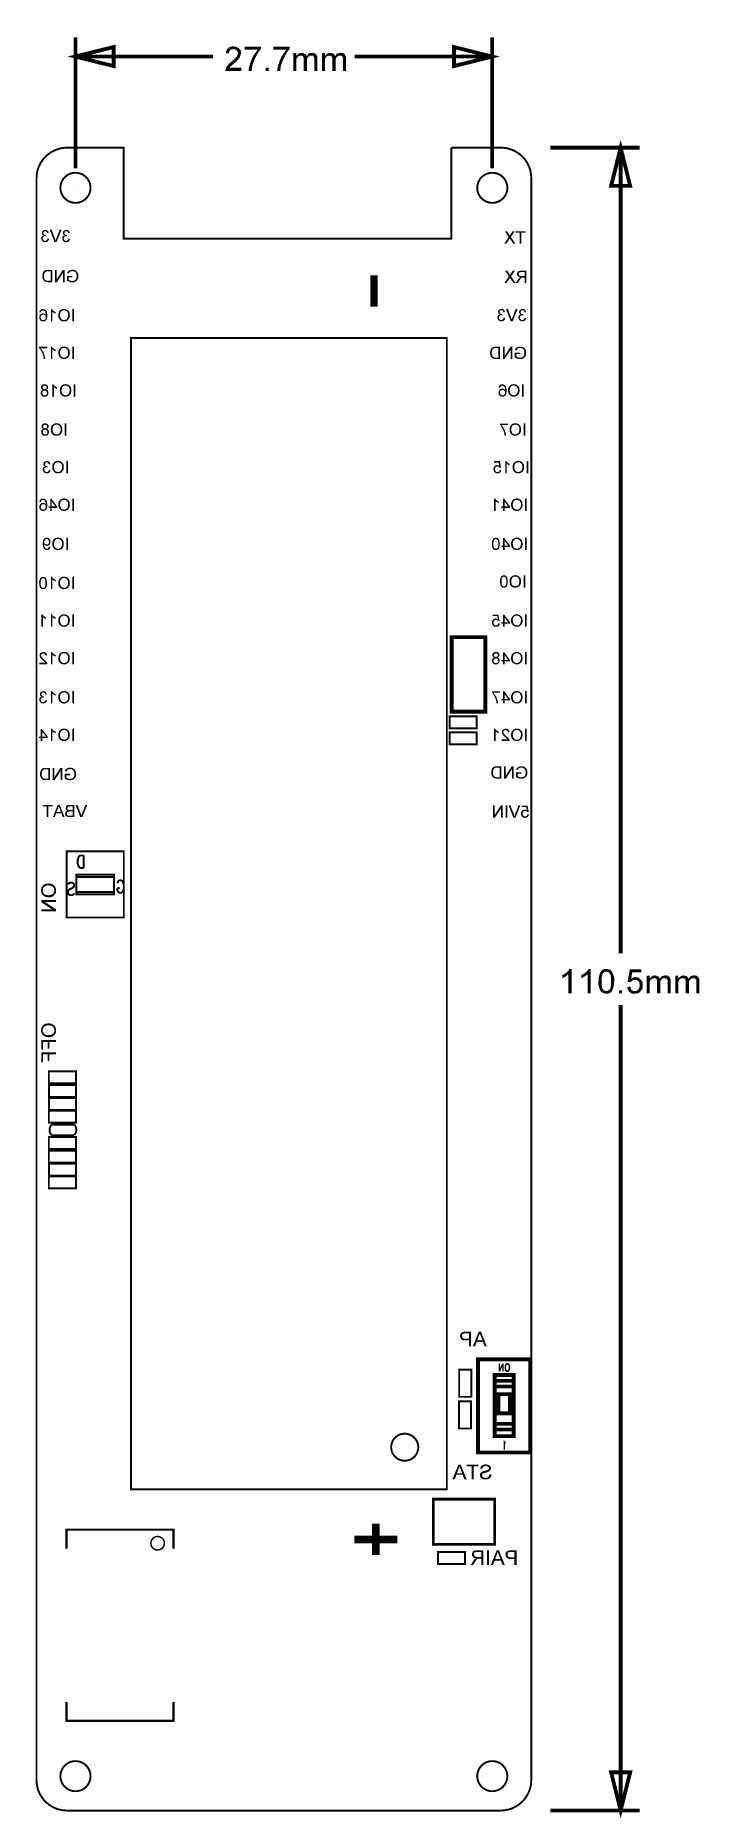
# Model space of a CAD drawing. Extents: x 1.36 to 3.09, y 1.35 to 6.
import ezdxf

# ---------------------------------------------------------------- set-up
doc = ezdxf.new("R2010")
doc.units = 0
doc.layers.add('SSB004129_PHO', color=12, linetype='CONTINUOUS')

msp = doc.modelspace()

# ---------------------------------------------------------------- linework, layer by layer
at = {"layer": 'SSB004129_PHO'}
for points, const_width in [([(1.46063, 5.65236), (1.46063, 5.99488)], 0.01), ([(2.55118, 5.65236), (2.55118, 5.99488)], 0.01), ([(1.46063, 5.94488), (1.56063, 5.96988), (1.56063, 5.91988), (1.46063, 5.94488)], 0.01), ([(1.87579, 5.92741), (1.8829, 5.93363), (1.88733, 5.93894), (1.88996, 5.94245), (1.89171, 5.94682), (1.89347, 5.95384), (1.8926, 5.96075), (1.88829, 5.96592), (1.88218, 5.96941), (1.8743, 5.97116), (1.86645, 5.97029), (1.86039, 5.96682), (1.85604, 5.96074), (1.85442, 5.95424), (1.86143, 5.95347), (1.86223, 5.95748), (1.86232, 5.95768), (1.865, 5.96125), (1.8651, 5.96135), (1.86867, 5.96403), (1.86889, 5.96413), (1.87425, 5.96502), (1.87443, 5.96502), (1.87889, 5.96412), (1.8791, 5.96403), (1.88267, 5.96135), (1.88272, 5.96131), (1.8854, 5.95863), (1.88554, 5.95837), (1.88643, 5.95391), (1.88644, 5.95381), (1.88643, 5.95371), (1.88554, 5.94925), (1.88547, 5.94909), (1.8828, 5.94462), (1.88275, 5.94456), (1.87739, 5.93831), (1.87734, 5.93826), (1.86931, 5.93112), (1.8693, 5.93111), (1.86308, 5.92578), (1.85602, 5.91695), (1.85428, 5.9126), (1.85349, 5.90788), (1.89437, 5.90788), (1.89437, 5.91492)], 0.001), ([(1.855, 5.95418), (1.855, 5.95657)], 0.001), ([(1.856, 5.95407), (1.856, 5.96057)], 0.001), ([(1.857, 5.95396), (1.857, 5.96208)], 0.001), ([(1.858, 5.95385), (1.858, 5.96348)], 0.001), ([(1.859, 5.95374), (1.859, 5.96488)], 0.001), ([(1.86, 5.95362), (1.86, 5.96628)], 0.001), ([(1.861, 5.95351), (1.861, 5.96717)], 0.001), ([(1.862, 5.95631), (1.862, 5.96774)], 0.001), ([(1.863, 5.95858), (1.863, 5.96832)], 0.001), ([(1.864, 5.95992), (1.864, 5.96889)], 0.001), ([(1.865, 5.96125), (1.865, 5.96946)], 0.001), ([(1.866, 5.96203), (1.866, 5.97003)], 0.001), ([(1.867, 5.96278), (1.867, 5.97035)], 0.001), ([(1.868, 5.96353), (1.868, 5.97046)], 0.001), ([(1.869, 5.96414), (1.869, 5.97057)], 0.001), ([(1.87, 5.96431), (1.87, 5.97068)], 0.001), ([(1.871, 5.96448), (1.871, 5.97079)], 0.001), ([(1.872, 5.96464), (1.872, 5.97091)], 0.001), ([(1.873, 5.96481), (1.873, 5.97102)], 0.001), ([(1.874, 5.96498), (1.874, 5.97113)], 0.001), ([(1.875, 5.9649), (1.875, 5.97101)], 0.001), ([(1.876, 5.9647), (1.876, 5.97078)], 0.001), ([(1.877, 5.9645), (1.877, 5.97056)], 0.001), ([(1.878, 5.9643), (1.878, 5.97034)], 0.001), ([(1.879, 5.96409), (1.879, 5.97012)], 0.001), ([(1.88, 5.96335), (1.88, 5.9699)], 0.001), ([(1.881, 5.9626), (1.881, 5.96967)], 0.001), ([(1.882, 5.96185), (1.882, 5.96945)], 0.001), ([(1.883, 5.96103), (1.883, 5.96894)], 0.001), ([(1.884, 5.96003), (1.884, 5.96837)], 0.001), ([(1.885, 5.95903), (1.885, 5.9678)], 0.001), ([(1.886, 5.95605), (1.886, 5.96723)], 0.001), ([(1.887, 5.93854), (1.887, 5.96666)], 0.001), ([(1.888, 5.93983), (1.888, 5.96609)], 0.001), ([(1.889, 5.94117), (1.889, 5.96507)], 0.001), ([(1.89, 5.94254), (1.89, 5.96387)], 0.001), ([(1.891, 5.94504), (1.891, 5.96267)], 0.001), ([(1.892, 5.94798), (1.892, 5.96147)], 0.001), ([(1.893, 5.95198), (1.893, 5.95757)], 0.001), ([(1.94526, 5.97027), (1.9043, 5.97027), (1.9043, 5.96324), (1.93772, 5.96324), (1.93822, 5.96274), (1.93812, 5.96243), (1.93188, 5.95441), (1.92566, 5.94553), (1.92123, 5.93577), (1.91767, 5.92509), (1.915, 5.91532), (1.91418, 5.90788), (1.9212, 5.90788), (1.92205, 5.91636), (1.92205, 5.91641), (1.92384, 5.92534), (1.92387, 5.92543), (1.92833, 5.93615), (1.92835, 5.93618), (1.93371, 5.94689), (1.93371, 5.94691), (1.93907, 5.95673), (1.93911, 5.9568), (1.94526, 5.9647), (1.94526, 5.97027)], 0.001), ([(1.905, 5.96324), (1.905, 5.97027)], 0.001), ([(1.906, 5.96324), (1.906, 5.97027)], 0.001), ([(1.907, 5.96324), (1.907, 5.97027)], 0.001), ([(1.908, 5.96324), (1.908, 5.97027)], 0.001), ([(1.909, 5.96324), (1.909, 5.97027)], 0.001), ([(1.91, 5.96324), (1.91, 5.97027)], 0.001), ([(1.911, 5.96324), (1.911, 5.97027)], 0.001), ([(1.912, 5.96324), (1.912, 5.97027)], 0.001), ([(1.913, 5.96324), (1.913, 5.97027)], 0.001), ([(1.914, 5.96324), (1.914, 5.97027)], 0.001), ([(1.915, 5.96324), (1.915, 5.97027)], 0.001), ([(1.916, 5.96324), (1.916, 5.97027)], 0.001), ([(1.917, 5.96324), (1.917, 5.97027)], 0.001), ([(1.918, 5.96324), (1.918, 5.97027)], 0.001), ([(1.919, 5.96324), (1.919, 5.97027)], 0.001), ([(1.92, 5.96324), (1.92, 5.97027)], 0.001), ([(1.921, 5.96324), (1.921, 5.97027)], 0.001), ([(1.922, 5.96324), (1.922, 5.97027)], 0.001), ([(1.923, 5.96324), (1.923, 5.97027)], 0.001), ([(1.924, 5.96324), (1.924, 5.97027)], 0.001), ([(1.925, 5.96324), (1.925, 5.97027)], 0.001), ([(1.926, 5.96324), (1.926, 5.97027)], 0.001), ([(1.927, 5.96324), (1.927, 5.97027)], 0.001), ([(1.928, 5.96324), (1.928, 5.97027)], 0.001), ([(1.929, 5.96324), (1.929, 5.97027)], 0.001), ([(1.93, 5.96324), (1.93, 5.97027)], 0.001), ([(1.931, 5.96324), (1.931, 5.97027)], 0.001), ([(1.931, 5.94148), (1.931, 5.95315)], 0.001), ([(1.932, 5.96324), (1.932, 5.97027)], 0.001), ([(1.932, 5.94348), (1.932, 5.95457)], 0.001), ([(1.933, 5.96324), (1.933, 5.97027)], 0.001), ([(1.933, 5.94548), (1.933, 5.95585)], 0.001), ([(1.934, 5.96324), (1.934, 5.97027)], 0.001), ([(1.934, 5.94743), (1.934, 5.95714)], 0.001), ([(1.935, 5.96324), (1.935, 5.97027)], 0.001), ([(1.935, 5.94927), (1.935, 5.95842)], 0.001), ([(1.936, 5.96324), (1.936, 5.97027)], 0.001), ([(1.936, 5.9511), (1.936, 5.95971)], 0.001), ([(1.937, 5.96324), (1.937, 5.97027)], 0.001), ([(1.937, 5.95293), (1.937, 5.96099)], 0.001), ([(1.938, 5.96316), (1.938, 5.97027)], 0.001), ([(1.938, 5.95477), (1.938, 5.96228)], 0.001), ([(1.939, 5.9566), (1.939, 5.97027)], 0.001), ([(1.94, 5.95793), (1.94, 5.97027)], 0.001), ([(1.941, 5.95922), (1.941, 5.97027)], 0.001), ([(1.942, 5.96051), (1.942, 5.97027)], 0.001), ([(1.943, 5.96179), (1.943, 5.97027)], 0.001), ([(1.944, 5.96308), (1.944, 5.97027)], 0.001), ([(1.945, 5.96436), (1.945, 5.97027)], 0.001), ([(2.02026, 5.97027), (1.9793, 5.97027), (1.9793, 5.96324), (2.01272, 5.96324), (2.01322, 5.96274), (2.01312, 5.96243), (2.00688, 5.95441), (2.00066, 5.94553), (1.99623, 5.93577), (1.99267, 5.92509), (1.99, 5.91532), (1.98918, 5.90788), (1.9962, 5.90788), (1.99705, 5.91636), (1.99705, 5.91641), (1.99884, 5.92534), (1.99887, 5.92543), (2.00333, 5.93615), (2.00335, 5.93618), (2.00871, 5.94689), (2.00871, 5.94691), (2.01407, 5.95673), (2.01411, 5.9568), (2.02026, 5.9647), (2.02026, 5.97027)], 0.001), ([(1.98, 5.96324), (1.98, 5.97027)], 0.001), ([(1.981, 5.96324), (1.981, 5.97027)], 0.001), ([(1.982, 5.96324), (1.982, 5.97027)], 0.001), ([(1.983, 5.96324), (1.983, 5.97027)], 0.001), ([(1.984, 5.96324), (1.984, 5.97027)], 0.001), ([(1.985, 5.96324), (1.985, 5.97027)], 0.001), ([(1.986, 5.96324), (1.986, 5.97027)], 0.001), ([(1.987, 5.96324), (1.987, 5.97027)], 0.001), ([(1.988, 5.96324), (1.988, 5.97027)], 0.001), ([(1.989, 5.96324), (1.989, 5.97027)], 0.001), ([(1.99, 5.96324), (1.99, 5.97027)], 0.001), ([(1.991, 5.96324), (1.991, 5.97027)], 0.001), ([(1.992, 5.96324), (1.992, 5.97027)], 0.001), ([(1.993, 5.96324), (1.993, 5.97027)], 0.001), ([(1.994, 5.96324), (1.994, 5.97027)], 0.001), ([(1.995, 5.96324), (1.995, 5.97027)], 0.001), ([(1.996, 5.96324), (1.996, 5.97027)], 0.001), ([(1.997, 5.96324), (1.997, 5.97027)], 0.001), ([(1.998, 5.96324), (1.998, 5.97027)], 0.001), ([(1.999, 5.96324), (1.999, 5.97027)], 0.001), ([(2, 5.96324), (2, 5.97027)], 0.001), ([(2.001, 5.96324), (2.001, 5.97027)], 0.001), ([(2.002, 5.96324), (2.002, 5.97027)], 0.001), ([(2.003, 5.96324), (2.003, 5.97027)], 0.001), ([(2.004, 5.96324), (2.004, 5.97027)], 0.001), ([(2.005, 5.96324), (2.005, 5.97027)], 0.001), ([(2.006, 5.96324), (2.006, 5.97027)], 0.001), ([(2.006, 5.94148), (2.006, 5.95315)], 0.001), ([(2.007, 5.96324), (2.007, 5.97027)], 0.001), ([(2.007, 5.94348), (2.007, 5.95457)], 0.001), ([(2.008, 5.96324), (2.008, 5.97027)], 0.001), ([(2.008, 5.94548), (2.008, 5.95585)], 0.001), ([(2.009, 5.96324), (2.009, 5.97027)], 0.001), ([(2.009, 5.94743), (2.009, 5.95714)], 0.001), ([(2.01, 5.96324), (2.01, 5.97027)], 0.001), ([(2.01, 5.94927), (2.01, 5.95842)], 0.001), ([(2.011, 5.96324), (2.011, 5.97027)], 0.001), ([(2.011, 5.9511), (2.011, 5.95971)], 0.001), ([(2.012, 5.96324), (2.012, 5.97027)], 0.001), ([(2.012, 5.95293), (2.012, 5.96099)], 0.001), ([(2.013, 5.96316), (2.013, 5.97027)], 0.001), ([(2.013, 5.95477), (2.013, 5.96228)], 0.001), ([(2.014, 5.9566), (2.014, 5.97027)], 0.001), ([(2.015, 5.95793), (2.015, 5.97027)], 0.001), ([(2.016, 5.95922), (2.016, 5.97027)], 0.001), ([(2.017, 5.96051), (2.017, 5.97027)], 0.001), ([(2.018, 5.96179), (2.018, 5.97027)], 0.001), ([(2.019, 5.96308), (2.019, 5.97027)], 0.001), ([(2.02, 5.96436), (2.02, 5.97027)], 0.001), ([(2.09347, 5.93949), (2.0926, 5.94562), (2.09002, 5.95078), (2.08577, 5.95333), (2.0797, 5.9542), (2.07533, 5.95332), (2.07187, 5.95246), (2.06846, 5.9499), (2.06583, 5.94552), (2.06496, 5.94555), (2.06321, 5.94905), (2.06066, 5.9516), (2.05633, 5.95333), (2.05202, 5.95419), (2.04859, 5.95333), (2.04425, 5.9516), (2.03897, 5.94631), (2.03812, 5.94667), (2.03812, 5.95331), (2.03108, 5.95331), (2.03108, 5.90788), (2.03812, 5.90788), (2.03812, 5.93685), (2.03813, 5.93697), (2.03902, 5.94054), (2.03913, 5.94074), (2.04359, 5.94609), (2.04384, 5.94626), (2.05009, 5.94804), (2.05034, 5.94805), (2.05392, 5.94715), (2.05407, 5.94708), (2.05675, 5.9453), (2.05692, 5.94511), (2.05871, 5.94153), (2.05876, 5.94131), (2.05876, 5.90788), (2.0658, 5.90788), (2.0658, 5.93417), (2.0658, 5.93424), (2.06669, 5.94049), (2.06679, 5.94072), (2.06947, 5.94429), (2.06957, 5.94439), (2.07314, 5.94707), (2.07334, 5.94716), (2.0778, 5.94805), (2.078, 5.94805), (2.08246, 5.94716), (2.08277, 5.94697), (2.08545, 5.9434), (2.08552, 5.94325), (2.08641, 5.94058), (2.08644, 5.94042), (2.08644, 5.90788), (2.09347, 5.90788), (2.09347, 5.93949)], 0.001), ([(2.032, 5.90788), (2.032, 5.95331)], 0.001), ([(2.033, 5.90788), (2.033, 5.95331)], 0.001), ([(2.034, 5.90788), (2.034, 5.95331)], 0.001), ([(2.035, 5.90788), (2.035, 5.95331)], 0.001), ([(2.036, 5.90788), (2.036, 5.95331)], 0.001), ([(2.037, 5.90788), (2.037, 5.95331)], 0.001), ([(2.038, 5.90788), (2.038, 5.95331)], 0.001), ([(2.046, 5.94687), (2.046, 5.9523)], 0.001), ([(2.047, 5.94716), (2.047, 5.9527)], 0.001), ([(2.048, 5.94745), (2.048, 5.9531)], 0.001), ([(2.049, 5.94773), (2.049, 5.95344)], 0.001), ([(2.05, 5.94802), (2.05, 5.95369)], 0.001), ([(2.051, 5.94788), (2.051, 5.95394)], 0.001), ([(2.052, 5.94763), (2.052, 5.95419)], 0.001), ([(2.053, 5.94738), (2.053, 5.954)], 0.001), ([(2.054, 5.94712), (2.054, 5.9538)], 0.001), ([(2.055, 5.94647), (2.055, 5.9536)], 0.001), ([(2.056, 5.9458), (2.056, 5.9534)], 0.001), ([(2.057, 5.94495), (2.057, 5.95306)], 0.001), ([(2.058, 5.94295), (2.058, 5.95266)], 0.001), ([(2.059, 5.90788), (2.059, 5.95226)], 0.001), ([(2.072, 5.94621), (2.072, 5.95249)], 0.001), ([(2.073, 5.94696), (2.073, 5.95274)], 0.001), ([(2.074, 5.94729), (2.074, 5.95299)], 0.001), ([(2.075, 5.94749), (2.075, 5.95324)], 0.001), ([(2.076, 5.94769), (2.076, 5.95346)], 0.001), ([(2.077, 5.94789), (2.077, 5.95366)], 0.001), ([(2.078, 5.94805), (2.078, 5.95386)], 0.001), ([(2.079, 5.94785), (2.079, 5.95406)], 0.001), ([(2.08, 5.94765), (2.08, 5.95415)], 0.001), ([(2.081, 5.94745), (2.081, 5.95401)], 0.001), ([(2.082, 5.94725), (2.082, 5.95387)], 0.001), ([(2.083, 5.94666), (2.083, 5.95373)], 0.001), ([(2.084, 5.94532), (2.084, 5.95358)], 0.001), ([(2.085, 5.94399), (2.085, 5.95344)], 0.001), ([(2.086, 5.94181), (2.086, 5.95319)], 0.001), ([(2.087, 5.90788), (2.087, 5.95259)], 0.001), ([(2.16847, 5.93949), (2.1676, 5.94562), (2.16502, 5.95078), (2.16077, 5.95333), (2.1547, 5.9542), (2.15033, 5.95332), (2.14687, 5.95246), (2.14346, 5.9499), (2.14083, 5.94552), (2.13996, 5.94555), (2.13821, 5.94905), (2.13566, 5.9516), (2.13133, 5.95333), (2.12702, 5.95419), (2.12359, 5.95333), (2.11925, 5.9516), (2.11397, 5.94631), (2.11312, 5.94667), (2.11312, 5.95331), (2.10608, 5.95331), (2.10608, 5.90788), (2.11312, 5.90788), (2.11312, 5.93685), (2.11313, 5.93697), (2.11402, 5.94054), (2.11413, 5.94074), (2.11859, 5.94609), (2.11884, 5.94626), (2.12509, 5.94804), (2.12534, 5.94805), (2.12892, 5.94715), (2.12907, 5.94708), (2.13175, 5.9453), (2.13192, 5.94511), (2.13371, 5.94153), (2.13376, 5.94131), (2.13376, 5.90788), (2.1408, 5.90788), (2.1408, 5.93417), (2.1408, 5.93424), (2.14169, 5.94049), (2.14179, 5.94072), (2.14447, 5.94429), (2.14457, 5.94439), (2.14814, 5.94707), (2.14834, 5.94716), (2.1528, 5.94805), (2.153, 5.94805), (2.15746, 5.94716), (2.15777, 5.94697), (2.16045, 5.9434), (2.16052, 5.94325), (2.16141, 5.94058), (2.16144, 5.94042), (2.16144, 5.90788), (2.16847, 5.90788), (2.16847, 5.93949)], 0.001), ([(2.107, 5.90788), (2.107, 5.95331)], 0.001), ([(2.108, 5.90788), (2.108, 5.95331)], 0.001), ([(2.109, 5.90788), (2.109, 5.95331)], 0.001), ([(2.11, 5.90788), (2.11, 5.95331)], 0.001), ([(2.111, 5.90788), (2.111, 5.95331)], 0.001), ([(2.112, 5.90788), (2.112, 5.95331)], 0.001), ([(2.113, 5.90788), (2.113, 5.95331)], 0.001), ([(2.121, 5.94687), (2.121, 5.9523)], 0.001), ([(2.122, 5.94716), (2.122, 5.9527)], 0.001), ([(2.123, 5.94745), (2.123, 5.9531)], 0.001), ([(2.124, 5.94773), (2.124, 5.95344)], 0.001), ([(2.125, 5.94802), (2.125, 5.95369)], 0.001), ([(2.126, 5.94788), (2.126, 5.95394)], 0.001), ([(2.127, 5.94763), (2.127, 5.95419)], 0.001), ([(2.128, 5.94738), (2.128, 5.954)], 0.001), ([(2.129, 5.94712), (2.129, 5.9538)], 0.001), ([(2.13, 5.94647), (2.13, 5.9536)], 0.001), ([(2.131, 5.9458), (2.131, 5.9534)], 0.001), ([(2.132, 5.94495), (2.132, 5.95306)], 0.001), ([(2.133, 5.94295), (2.133, 5.95266)], 0.001), ([(2.134, 5.90788), (2.134, 5.95226)], 0.001), ([(2.147, 5.94621), (2.147, 5.95249)], 0.001), ([(2.148, 5.94696), (2.148, 5.95274)], 0.001), ([(2.149, 5.94729), (2.149, 5.95299)], 0.001), ([(2.15, 5.94749), (2.15, 5.95324)], 0.001), ([(2.151, 5.94769), (2.151, 5.95346)], 0.001), ([(2.152, 5.94789), (2.152, 5.95366)], 0.001), ([(2.153, 5.94805), (2.153, 5.95386)], 0.001), ([(2.154, 5.94785), (2.154, 5.95406)], 0.001), ([(2.155, 5.94765), (2.155, 5.95415)], 0.001), ([(2.156, 5.94745), (2.156, 5.95401)], 0.001), ([(2.157, 5.94725), (2.157, 5.95387)], 0.001), ([(2.158, 5.94666), (2.158, 5.95373)], 0.001), ([(2.159, 5.94532), (2.159, 5.95358)], 0.001), ([(2.16, 5.94399), (2.16, 5.95344)], 0.001), ([(2.161, 5.94181), (2.161, 5.95319)], 0.001), ([(2.162, 5.90788), (2.162, 5.95259)], 0.001), ([(2.55118, 5.94488), (2.45118, 5.91988), (2.45118, 5.96988), (2.55118, 5.94488)], 0.01), ([(1.46063, 5.94488), (1.82022, 5.94488)], 0.01), ([(1.854, 5.90788), (1.854, 5.91093)], 0.001), ([(1.855, 5.90788), (1.855, 5.9144)], 0.001), ([(1.856, 5.90788), (1.856, 5.9169)], 0.001), ([(1.857, 5.90788), (1.857, 5.91818)], 0.001), ([(1.858, 5.90788), (1.858, 5.91943)], 0.001), ([(1.859, 5.90788), (1.859, 5.92068)], 0.001), ([(1.86, 5.90788), (1.86, 5.92193)], 0.001), ([(1.861, 5.90788), (1.861, 5.92318)], 0.001), ([(1.862, 5.90788), (1.862, 5.92443)], 0.001), ([(1.863, 5.90788), (1.863, 5.92568)], 0.001), ([(1.89437, 5.91492), (1.86362, 5.91492), (1.86312, 5.91542), (1.86323, 5.91573), (1.8668, 5.92019), (1.86689, 5.92028), (1.87045, 5.92295), (1.87579, 5.92741)], 0.001), ([(1.864, 5.9167), (1.864, 5.92657)], 0.001), ([(1.864, 5.90788), (1.864, 5.91492)], 0.001), ([(1.865, 5.91795), (1.865, 5.92742)], 0.001), ([(1.865, 5.90788), (1.865, 5.91492)], 0.001), ([(1.866, 5.9192), (1.866, 5.92828)], 0.001), ([(1.866, 5.90788), (1.866, 5.91492)], 0.001), ([(1.867, 5.92037), (1.867, 5.92914)], 0.001), ([(1.867, 5.90788), (1.867, 5.91492)], 0.001), ([(1.868, 5.92112), (1.868, 5.93)], 0.001), ([(1.868, 5.90788), (1.868, 5.91492)], 0.001), ([(1.869, 5.92187), (1.869, 5.93085)], 0.001), ([(1.869, 5.90788), (1.869, 5.91492)], 0.001), ([(1.87, 5.92262), (1.87, 5.93173)], 0.001), ([(1.87, 5.90788), (1.87, 5.91492)], 0.001), ([(1.871, 5.92341), (1.871, 5.93262)], 0.001), ([(1.871, 5.90788), (1.871, 5.91492)], 0.001), ([(1.872, 5.92425), (1.872, 5.93351)], 0.001), ([(1.872, 5.90788), (1.872, 5.91492)], 0.001), ([(1.873, 5.92508), (1.873, 5.9344)], 0.001), ([(1.873, 5.90788), (1.873, 5.91492)], 0.001), ([(1.874, 5.92591), (1.874, 5.93529)], 0.001), ([(1.874, 5.90788), (1.874, 5.91492)], 0.001), ([(1.875, 5.92675), (1.875, 5.93618)], 0.001), ([(1.875, 5.90788), (1.875, 5.91492)], 0.001), ([(1.876, 5.92759), (1.876, 5.93707)], 0.001), ([(1.876, 5.90788), (1.876, 5.91492)], 0.001), ([(1.877, 5.92846), (1.877, 5.93795)], 0.001), ([(1.877, 5.90788), (1.877, 5.91492)], 0.001), ([(1.878, 5.92934), (1.878, 5.93902)], 0.001), ([(1.878, 5.90788), (1.878, 5.91492)], 0.001), ([(1.879, 5.93021), (1.879, 5.94019)], 0.001), ([(1.879, 5.90788), (1.879, 5.91492)], 0.001), ([(1.88, 5.93109), (1.88, 5.94135)], 0.001), ([(1.88, 5.90788), (1.88, 5.91492)], 0.001), ([(1.881, 5.93196), (1.881, 5.94252)], 0.001), ([(1.881, 5.90788), (1.881, 5.91492)], 0.001), ([(1.882, 5.93284), (1.882, 5.94369)], 0.001), ([(1.882, 5.90788), (1.882, 5.91492)], 0.001), ([(1.883, 5.93374), (1.883, 5.94497)], 0.001), ([(1.883, 5.90788), (1.883, 5.91492)], 0.001), ([(1.884, 5.93494), (1.884, 5.94663)], 0.001), ([(1.884, 5.90788), (1.884, 5.91492)], 0.001), ([(1.885, 5.93614), (1.885, 5.9483)], 0.001), ([(1.885, 5.90788), (1.885, 5.91492)], 0.001), ([(1.886, 5.93734), (1.886, 5.95157)], 0.001), ([(1.886, 5.90788), (1.886, 5.91492)], 0.001), ([(1.887, 5.90788), (1.887, 5.91492)], 0.001), ([(1.888, 5.90788), (1.888, 5.91492)], 0.001), ([(1.889, 5.90788), (1.889, 5.91492)], 0.001), ([(1.89, 5.90788), (1.89, 5.91492)], 0.001), ([(1.891, 5.90788), (1.891, 5.91492)], 0.001), ([(1.892, 5.90788), (1.892, 5.91492)], 0.001), ([(1.893, 5.90788), (1.893, 5.91492)], 0.001), ([(1.894, 5.90788), (1.894, 5.91492)], 0.001), ([(1.915, 5.90788), (1.915, 5.91531)], 0.001), ([(1.916, 5.90788), (1.916, 5.91898)], 0.001), ([(1.917, 5.90788), (1.917, 5.92265)], 0.001), ([(1.918, 5.90788), (1.918, 5.92609)], 0.001), ([(1.919, 5.90788), (1.919, 5.92909)], 0.001), ([(1.92, 5.90788), (1.92, 5.93209)], 0.001), ([(1.921, 5.90788), (1.921, 5.93509)], 0.001), ([(1.922, 5.91588), (1.922, 5.93747)], 0.001), ([(1.923, 5.92113), (1.923, 5.93967)], 0.001), ([(1.924, 5.92575), (1.924, 5.94187)], 0.001), ([(1.925, 5.92815), (1.925, 5.94407)], 0.001), ([(1.926, 5.93055), (1.926, 5.94601)], 0.001), ([(1.927, 5.93295), (1.927, 5.94744)], 0.001), ([(1.928, 5.93535), (1.928, 5.94887)], 0.001), ([(1.929, 5.93748), (1.929, 5.9503)], 0.001), ([(1.93, 5.93948), (1.93, 5.95173)], 0.001), ([(1.9658, 5.91492), (1.95876, 5.91492), (1.95876, 5.90788), (1.9658, 5.90788), (1.9658, 5.91492)], 0.001), ([(1.959, 5.90788), (1.959, 5.91492)], 0.001), ([(1.96, 5.90788), (1.96, 5.91492)], 0.001), ([(1.961, 5.90788), (1.961, 5.91492)], 0.001), ([(1.962, 5.90788), (1.962, 5.91492)], 0.001), ([(1.963, 5.90788), (1.963, 5.91492)], 0.001), ([(1.964, 5.90788), (1.964, 5.91492)], 0.001), ([(1.965, 5.90788), (1.965, 5.91492)], 0.001), ([(1.99, 5.90788), (1.99, 5.91531)], 0.001), ([(1.991, 5.90788), (1.991, 5.91898)], 0.001), ([(1.992, 5.90788), (1.992, 5.92265)], 0.001), ([(1.993, 5.90788), (1.993, 5.92609)], 0.001), ([(1.994, 5.90788), (1.994, 5.92909)], 0.001), ([(1.995, 5.90788), (1.995, 5.93209)], 0.001), ([(1.996, 5.90788), (1.996, 5.93509)], 0.001), ([(1.997, 5.91588), (1.997, 5.93747)], 0.001), ([(1.998, 5.92113), (1.998, 5.93967)], 0.001), ([(1.999, 5.92575), (1.999, 5.94187)], 0.001), ([(2, 5.92815), (2, 5.94407)], 0.001), ([(2.001, 5.93055), (2.001, 5.94601)], 0.001), ([(2.002, 5.93295), (2.002, 5.94744)], 0.001), ([(2.003, 5.93535), (2.003, 5.94887)], 0.001), ([(2.004, 5.93748), (2.004, 5.9503)], 0.001), ([(2.005, 5.93948), (2.005, 5.95173)], 0.001), ([(2.039, 5.94044), (2.039, 5.94634)], 0.001), ([(2.04, 5.94179), (2.04, 5.94734)], 0.001), ([(2.041, 5.94299), (2.041, 5.94834)], 0.001), ([(2.042, 5.94419), (2.042, 5.94934)], 0.001), ([(2.043, 5.94539), (2.043, 5.95034)], 0.001), ([(2.044, 5.9463), (2.044, 5.95134)], 0.001), ([(2.045, 5.94659), (2.045, 5.9519)], 0.001), ([(2.06, 5.90788), (2.06, 5.95186)], 0.001), ([(2.061, 5.90788), (2.061, 5.95126)], 0.001), ([(2.062, 5.90788), (2.062, 5.95026)], 0.001), ([(2.063, 5.90788), (2.063, 5.94926)], 0.001), ([(2.064, 5.90788), (2.064, 5.94746)], 0.001), ([(2.065, 5.90788), (2.065, 5.94548)], 0.001), ([(2.066, 5.93564), (2.066, 5.9458)], 0.001), ([(2.067, 5.941), (2.067, 5.94747)], 0.001), ([(2.068, 5.94233), (2.068, 5.94913)], 0.001), ([(2.069, 5.94367), (2.069, 5.9503)], 0.001), ([(2.07, 5.94471), (2.07, 5.95105)], 0.001), ([(2.071, 5.94546), (2.071, 5.9518)], 0.001), ([(2.088, 5.90788), (2.088, 5.95199)], 0.001), ([(2.089, 5.90788), (2.089, 5.95139)], 0.001), ([(2.09, 5.90788), (2.09, 5.95079)], 0.001), ([(2.091, 5.90788), (2.091, 5.94882)], 0.001), ([(2.092, 5.90788), (2.092, 5.94682)], 0.001), ([(2.093, 5.90788), (2.093, 5.94281)], 0.001), ([(2.114, 5.94044), (2.114, 5.94634)], 0.001), ([(2.115, 5.94179), (2.115, 5.94734)], 0.001), ([(2.116, 5.94299), (2.116, 5.94834)], 0.001), ([(2.117, 5.94419), (2.117, 5.94934)], 0.001), ([(2.118, 5.94539), (2.118, 5.95034)], 0.001), ([(2.119, 5.9463), (2.119, 5.95134)], 0.001), ([(2.12, 5.94659), (2.12, 5.9519)], 0.001), ([(2.135, 5.90788), (2.135, 5.95186)], 0.001), ([(2.136, 5.90788), (2.136, 5.95126)], 0.001), ([(2.137, 5.90788), (2.137, 5.95026)], 0.001), ([(2.138, 5.90788), (2.138, 5.94926)], 0.001), ([(2.139, 5.90788), (2.139, 5.94746)], 0.001), ([(2.14, 5.90788), (2.14, 5.94548)], 0.001), ([(2.141, 5.93564), (2.141, 5.9458)], 0.001), ([(2.142, 5.941), (2.142, 5.94747)], 0.001), ([(2.143, 5.94233), (2.143, 5.94913)], 0.001), ([(2.144, 5.94367), (2.144, 5.9503)], 0.001), ([(2.145, 5.94471), (2.145, 5.95105)], 0.001), ([(2.146, 5.94546), (2.146, 5.9518)], 0.001), ([(2.163, 5.90788), (2.163, 5.95199)], 0.001), ([(2.164, 5.90788), (2.164, 5.95139)], 0.001), ([(2.165, 5.90788), (2.165, 5.95079)], 0.001), ([(2.166, 5.90788), (2.166, 5.94882)], 0.001), ([(2.167, 5.90788), (2.167, 5.94682)], 0.001), ([(2.168, 5.90788), (2.168, 5.94281)], 0.001), ([(2.55118, 5.94488), (2.19159, 5.94488)], 0.01), ([(1.43877, 5.70633), (1.58654, 5.70633), (1.58654, 5.46833), (2.44454, 5.46833), (2.44454, 5.70633)], 0.005), ([(2.44454, 5.70633), (2.57408, 5.70633)], 0.005), ([(2.65354, 5.70633), (2.65357, 5.70633)], 0.001), ([(2.70354, 5.70633), (2.93754, 5.70633)], 0.01), ([(2.88754, 5.70633), (2.91254, 5.60633), (2.86254, 5.60633), (2.88754, 5.70633)], 0.01), ([(2.88754, 5.70633), (2.88754, 3.59783)], 0.01), ([(1.35854, 1.43433), (1.35854, 5.6261)], 0.005), ([(2.65354, 5.62687), (2.65354, 1.43433)], 0.005), ([(1.46063, 5.60236), (1.46066, 5.60236)], 0.001), ([(2.55118, 5.60236), (2.55121, 5.60236)], 0.001), ([(1.38555, 5.46349), (1.38537, 5.46335), (1.38359, 5.46245), (1.38346, 5.46241), (1.38123, 5.46197), (1.38105, 5.46196), (1.37837, 5.46241), (1.37815, 5.4625), (1.37637, 5.46384), (1.37624, 5.46398), (1.3749, 5.46622), (1.37484, 5.46638), (1.37439, 5.46861), (1.37438, 5.46871), (1.37439, 5.46879), (1.37484, 5.47147), (1.37493, 5.47168), (1.37627, 5.47347), (1.37637, 5.47357), (1.37815, 5.47491), (1.37837, 5.475), (1.38105, 5.47545), (1.38121, 5.47545), (1.38323, 5.47511), (1.38292, 5.47758), (1.38024, 5.47758), (1.37994, 5.47768), (1.37815, 5.47902), (1.3781, 5.47907), (1.37676, 5.48041), (1.37662, 5.48066), (1.37618, 5.48289), (1.37617, 5.48299), (1.37618, 5.48311), (1.37663, 5.4849), (1.37667, 5.485), (1.37756, 5.48679), (1.37773, 5.48698), (1.37907, 5.48787), (1.37925, 5.48795), (1.38148, 5.48839), (1.3817, 5.48839), (1.38349, 5.48794), (1.38359, 5.4879), (1.38537, 5.48701), (1.3856, 5.48679), (1.38649, 5.485), (1.38651, 5.48496), (1.38726, 5.48308), (1.39026, 5.48342), (1.38917, 5.48633), (1.38747, 5.48888), (1.38497, 5.49055), (1.3816, 5.49097), (1.37949, 5.49055), (1.37736, 5.48969), (1.374, 5.48717), (1.37316, 5.483), (1.37399, 5.47971), (1.37741, 5.47714), (1.37761, 5.47674), (1.37727, 5.47627), (1.37471, 5.47541), (1.37305, 5.47375), (1.37179, 5.47166), (1.37137, 5.46873), (1.37222, 5.46533), (1.37435, 5.46193), (1.37729, 5.46025), (1.3816, 5.45939), (1.38499, 5.45981), (1.38793, 5.4615), (1.39005, 5.46445), (1.39078, 5.46738)], 0.001), ([(1.374, 5.4797), (1.374, 5.48717)], 0.001), ([(1.375, 5.47895), (1.375, 5.48792)], 0.001), ([(1.376, 5.4782), (1.376, 5.48867)], 0.001), ([(1.377, 5.48567), (1.377, 5.48942)], 0.001), ([(1.378, 5.48716), (1.378, 5.48995)], 0.001), ([(1.379, 5.48783), (1.379, 5.49035)], 0.001), ([(1.38, 5.4881), (1.38, 5.49065)], 0.001), ([(1.381, 5.4883), (1.381, 5.49085)], 0.001), ([(1.382, 5.48831), (1.382, 5.49092)], 0.001), ([(1.383, 5.48806), (1.383, 5.49079)], 0.001), ([(1.384, 5.4877), (1.384, 5.49067)], 0.001), ([(1.385, 5.4872), (1.385, 5.49053)], 0.001), ([(1.386, 5.48598), (1.386, 5.48986)], 0.001), ([(1.387, 5.48373), (1.387, 5.48919)], 0.001), ([(1.388, 5.48317), (1.388, 5.48808)], 0.001), ([(1.42325, 5.49097), (1.41942, 5.49097), (1.41062, 5.46809), (1.40884, 5.46274), (1.40788, 5.46278), (1.40655, 5.46811), (1.39775, 5.49097), (1.39392, 5.49097), (1.40603, 5.45983), (1.41071, 5.45983), (1.42325, 5.49097)], 0.001), ([(1.394, 5.49076), (1.394, 5.49097)], 0.001), ([(1.395, 5.48819), (1.395, 5.49097)], 0.001), ([(1.396, 5.48562), (1.396, 5.49097)], 0.001), ([(1.397, 5.48305), (1.397, 5.49097)], 0.001), ([(1.398, 5.48047), (1.398, 5.49033)], 0.001), ([(1.399, 5.4779), (1.399, 5.48773)], 0.001), ([(1.418, 5.47794), (1.418, 5.48728)], 0.001), ([(1.419, 5.48042), (1.419, 5.48988)], 0.001), ([(1.42, 5.48291), (1.42, 5.49097)], 0.001), ([(1.421, 5.48539), (1.421, 5.49097)], 0.001), ([(1.422, 5.48787), (1.422, 5.49097)], 0.001), ([(1.423, 5.49035), (1.423, 5.49097)], 0.001), ([(1.44046, 5.46349), (1.44028, 5.46335), (1.4385, 5.46245), (1.43837, 5.46241), (1.43614, 5.46197), (1.43596, 5.46196), (1.43328, 5.46241), (1.43306, 5.4625), (1.43128, 5.46384), (1.43115, 5.46398), (1.42981, 5.46622), (1.42975, 5.46638), (1.4293, 5.46861), (1.42929, 5.46871), (1.4293, 5.46879), (1.42975, 5.47147), (1.42984, 5.47168), (1.43118, 5.47347), (1.43128, 5.47357), (1.43306, 5.47491), (1.43328, 5.475), (1.43596, 5.47545), (1.43613, 5.47545), (1.43814, 5.47511), (1.43783, 5.47758), (1.43515, 5.47758), (1.43485, 5.47768), (1.43306, 5.47902), (1.43301, 5.47907), (1.43167, 5.48041), (1.43154, 5.48066), (1.43109, 5.48289), (1.43108, 5.48299), (1.43109, 5.48311), (1.43154, 5.4849), (1.43158, 5.485), (1.43247, 5.48679), (1.43264, 5.48698), (1.43398, 5.48787), (1.43416, 5.48795), (1.43639, 5.48839), (1.43661, 5.48839), (1.4384, 5.48794), (1.4385, 5.4879), (1.44028, 5.48701), (1.44051, 5.48679), (1.4414, 5.485), (1.44142, 5.48496), (1.44217, 5.48308), (1.44517, 5.48342), (1.44408, 5.48633), (1.44238, 5.48888), (1.43988, 5.49055), (1.43651, 5.49097), (1.4344, 5.49055), (1.43227, 5.48969), (1.42891, 5.48717), (1.42807, 5.483), (1.4289, 5.47971), (1.43233, 5.47714), (1.43253, 5.47674), (1.43218, 5.47627), (1.42962, 5.47541), (1.42796, 5.47375), (1.4267, 5.47166), (1.42628, 5.46873), (1.42713, 5.46533), (1.42926, 5.46193), (1.4322, 5.46025), (1.43651, 5.45939), (1.4399, 5.45981), (1.44284, 5.4615), (1.44496, 5.46445), (1.44569, 5.46738)], 0.001), ([(1.429, 5.47964), (1.429, 5.48724)], 0.001), ([(1.43, 5.47889), (1.43, 5.48799)], 0.001), ([(1.431, 5.47814), (1.431, 5.48874)], 0.001), ([(1.432, 5.48584), (1.432, 5.48949)], 0.001), ([(1.433, 5.48722), (1.433, 5.48999)], 0.001), ([(1.434, 5.48788), (1.434, 5.49039)], 0.001), ([(1.435, 5.48811), (1.435, 5.49067)], 0.001), ([(1.436, 5.48831), (1.436, 5.49087)], 0.001), ([(1.437, 5.48829), (1.437, 5.49091)], 0.001), ([(1.438, 5.48804), (1.438, 5.49078)], 0.001), ([(1.439, 5.48765), (1.439, 5.49066)], 0.001), ([(1.44, 5.48715), (1.44, 5.49047)], 0.001), ([(1.441, 5.4858), (1.441, 5.4898)], 0.001), ([(1.442, 5.48351), (1.442, 5.48913)], 0.001), ([(1.443, 5.48318), (1.443, 5.48795)], 0.001), ([(1.372, 5.46623), (1.372, 5.47201)], 0.001), ([(1.373, 5.46409), (1.373, 5.47367)], 0.001), ([(1.374, 5.46249), (1.374, 5.47471)], 0.001), ([(1.375, 5.47178), (1.375, 5.47551)], 0.001), ([(1.375, 5.46156), (1.375, 5.46605)], 0.001), ([(1.376, 5.47311), (1.376, 5.47584)], 0.001), ([(1.376, 5.46099), (1.376, 5.46438)], 0.001), ([(1.377, 5.47745), (1.377, 5.48017)], 0.001), ([(1.377, 5.47404), (1.377, 5.47618)], 0.001), ([(1.377, 5.46042), (1.377, 5.46337)], 0.001), ([(1.378, 5.47479), (1.378, 5.47917)], 0.001), ([(1.378, 5.46011), (1.378, 5.46262)], 0.001), ([(1.379, 5.47511), (1.379, 5.47839)], 0.001), ([(1.379, 5.45991), (1.379, 5.4623)], 0.001), ([(1.38, 5.47527), (1.38, 5.47764)], 0.001), ([(1.38, 5.45971), (1.38, 5.46214)], 0.001), ([(1.381, 5.47544), (1.381, 5.47758)], 0.001), ([(1.381, 5.45951), (1.381, 5.46197)], 0.001), ([(1.382, 5.47532), (1.382, 5.47758)], 0.001), ([(1.382, 5.45944), (1.382, 5.46212)], 0.001), ([(1.383, 5.47515), (1.383, 5.47697)], 0.001), ([(1.383, 5.45957), (1.383, 5.46232)], 0.001), ([(1.384, 5.45969), (1.384, 5.46266)], 0.001), ([(1.385, 5.45982), (1.385, 5.46316)], 0.001), ([(1.39078, 5.46738), (1.38773, 5.46772), (1.38696, 5.46542), (1.38689, 5.46528), (1.38555, 5.46349)], 0.001), ([(1.386, 5.46039), (1.386, 5.46409)], 0.001), ([(1.387, 5.46096), (1.387, 5.46553)], 0.001), ([(1.388, 5.46159), (1.388, 5.46769)], 0.001), ([(1.389, 5.48328), (1.389, 5.48658)], 0.001), ([(1.389, 5.46299), (1.389, 5.46758)], 0.001), ([(1.39, 5.48339), (1.39, 5.48411)], 0.001), ([(1.39, 5.46439), (1.39, 5.46747)], 0.001), ([(1.4, 5.47533), (1.4, 5.48513)], 0.001), ([(1.401, 5.47276), (1.401, 5.48253)], 0.001), ([(1.402, 5.47019), (1.402, 5.47993)], 0.001), ([(1.403, 5.46762), (1.403, 5.47733)], 0.001), ([(1.404, 5.46505), (1.404, 5.47473)], 0.001), ([(1.405, 5.46247), (1.405, 5.47213)], 0.001), ([(1.406, 5.4599), (1.406, 5.46953)], 0.001), ([(1.407, 5.45983), (1.407, 5.4663)], 0.001), ([(1.408, 5.45983), (1.408, 5.46256)], 0.001), ([(1.409, 5.45983), (1.409, 5.46323)], 0.001), ([(1.41, 5.45983), (1.41, 5.46623)], 0.001), ([(1.411, 5.46056), (1.411, 5.46908)], 0.001), ([(1.412, 5.46304), (1.412, 5.47168)], 0.001), ([(1.413, 5.46553), (1.413, 5.47428)], 0.001), ([(1.414, 5.46801), (1.414, 5.47688)], 0.001), ([(1.415, 5.47049), (1.415, 5.47948)], 0.001), ([(1.416, 5.47298), (1.416, 5.48208)], 0.001), ([(1.417, 5.47546), (1.417, 5.48468)], 0.001), ([(1.427, 5.46587), (1.427, 5.47216)], 0.001), ([(1.428, 5.46395), (1.428, 5.47379)], 0.001), ([(1.429, 5.46235), (1.429, 5.47479)], 0.001), ([(1.43, 5.4719), (1.43, 5.47554)], 0.001), ([(1.43, 5.46151), (1.43, 5.4659)], 0.001), ([(1.431, 5.47323), (1.431, 5.47587)], 0.001), ([(1.431, 5.46094), (1.431, 5.46423)], 0.001), ([(1.432, 5.47739), (1.432, 5.48008)], 0.001), ([(1.432, 5.47411), (1.432, 5.47621)], 0.001), ([(1.432, 5.46037), (1.432, 5.4633)], 0.001), ([(1.433, 5.47486), (1.433, 5.47908)], 0.001), ([(1.433, 5.46009), (1.433, 5.46255)], 0.001), ([(1.434, 5.47512), (1.434, 5.47832)], 0.001), ([(1.434, 5.45989), (1.434, 5.46229)], 0.001), ([(1.435, 5.47529), (1.435, 5.4776)], 0.001), ([(1.435, 5.45969), (1.435, 5.46212)], 0.001), ([(1.436, 5.47545), (1.436, 5.47758)], 0.001), ([(1.436, 5.45949), (1.436, 5.46196)], 0.001), ([(1.437, 5.4753), (1.437, 5.47758)], 0.001), ([(1.437, 5.45945), (1.437, 5.46214)], 0.001), ([(1.438, 5.47514), (1.438, 5.47625)], 0.001), ([(1.438, 5.45958), (1.438, 5.46234)], 0.001), ([(1.439, 5.4597), (1.439, 5.46271)], 0.001), ([(1.44, 5.45987), (1.44, 5.46321)], 0.001), ([(1.44569, 5.46738), (1.44264, 5.46772), (1.44187, 5.46542), (1.4418, 5.46528), (1.44046, 5.46349)], 0.001), ([(1.441, 5.46044), (1.441, 5.46421)], 0.001), ([(1.442, 5.46101), (1.442, 5.4658)], 0.001), ([(1.443, 5.46172), (1.443, 5.46768)], 0.001), ([(1.444, 5.48329), (1.444, 5.48645)], 0.001), ([(1.444, 5.46312), (1.444, 5.46757)], 0.001), ([(1.445, 5.4834), (1.445, 5.48387)], 0.001), ([(1.445, 5.46463), (1.445, 5.46746)], 0.001), ([(2.61093, 5.45583), (2.59984, 5.47246), (2.59976, 5.47274), (2.59984, 5.47302), (2.60914, 5.48697), (2.60498, 5.48697), (2.59936, 5.4792), (2.59849, 5.47702), (2.59847, 5.47698), (2.59803, 5.47609), (2.59717, 5.47602), (2.59494, 5.47915), (2.59493, 5.47916), (2.58972, 5.48697), (2.58557, 5.48697), (2.59487, 5.47302), (2.59495, 5.47274), (2.59487, 5.47246), (2.58378, 5.45583), (2.58794, 5.45583), (2.59537, 5.46676), (2.5967, 5.46898), (2.59755, 5.469), (2.59841, 5.4677), (2.59927, 5.46684), (2.59933, 5.46677), (2.60677, 5.45583), (2.61093, 5.45583)], 0.001), ([(2.584, 5.45583), (2.584, 5.45616)], 0.001), ([(2.585, 5.45583), (2.585, 5.45766)], 0.001), ([(2.586, 5.48632), (2.586, 5.48697)], 0.001), ([(2.586, 5.45583), (2.586, 5.45916)], 0.001), ([(2.587, 5.48482), (2.587, 5.48697)], 0.001), ([(2.587, 5.45583), (2.587, 5.46066)], 0.001), ([(2.588, 5.48332), (2.588, 5.48697)], 0.001), ([(2.588, 5.45592), (2.588, 5.46216)], 0.001), ([(2.589, 5.48182), (2.589, 5.48697)], 0.001), ([(2.589, 5.45739), (2.589, 5.46366)], 0.001), ([(2.59, 5.48032), (2.59, 5.48656)], 0.001), ([(2.59, 5.45886), (2.59, 5.46516)], 0.001), ([(2.591, 5.47882), (2.591, 5.48506)], 0.001), ([(2.591, 5.46033), (2.591, 5.46666)], 0.001), ([(2.592, 5.47732), (2.592, 5.48356)], 0.001), ([(2.592, 5.4618), (2.592, 5.46816)], 0.001), ([(2.593, 5.47582), (2.593, 5.48206)], 0.001), ([(2.593, 5.46327), (2.593, 5.46966)], 0.001), ([(2.594, 5.47432), (2.594, 5.48056)], 0.001), ([(2.594, 5.46474), (2.594, 5.47116)], 0.001), ([(2.595, 5.46621), (2.595, 5.47906)], 0.001), ([(2.596, 5.46781), (2.596, 5.47766)], 0.001), ([(2.597, 5.46921), (2.597, 5.47626)], 0.001), ([(2.598, 5.46832), (2.598, 5.47604)], 0.001), ([(2.599, 5.46712), (2.599, 5.4783)], 0.001), ([(2.6, 5.47326), (2.6, 5.48008)], 0.001), ([(2.6, 5.46579), (2.6, 5.47223)], 0.001), ([(2.601, 5.47476), (2.601, 5.48147)], 0.001), ([(2.601, 5.46432), (2.601, 5.47073)], 0.001), ([(2.602, 5.47626), (2.602, 5.48285)], 0.001), ([(2.602, 5.46285), (2.602, 5.46923)], 0.001), ([(2.603, 5.47776), (2.603, 5.48424)], 0.001), ([(2.603, 5.46138), (2.603, 5.46773)], 0.001), ([(2.604, 5.47926), (2.604, 5.48562)], 0.001), ([(2.604, 5.45991), (2.604, 5.46623)], 0.001), ([(2.605, 5.48076), (2.605, 5.48697)], 0.001), ([(2.605, 5.45844), (2.605, 5.46473)], 0.001), ([(2.606, 5.48226), (2.606, 5.48697)], 0.001), ([(2.606, 5.45697), (2.606, 5.46323)], 0.001), ([(2.607, 5.48376), (2.607, 5.48697)], 0.001), ([(2.607, 5.45583), (2.607, 5.46173)], 0.001), ([(2.608, 5.48526), (2.608, 5.48697)], 0.001), ([(2.608, 5.45583), (2.608, 5.46023)], 0.001), ([(2.609, 5.48676), (2.609, 5.48697)], 0.001), ([(2.609, 5.45583), (2.609, 5.45873)], 0.001), ([(2.61, 5.45583), (2.61, 5.45723)], 0.001), ([(2.63815, 5.48697), (2.61326, 5.48697), (2.61326, 5.4844), (2.62347, 5.4844), (2.62397, 5.4839), (2.62397, 5.45583), (2.62744, 5.45583), (2.62744, 5.4839), (2.62794, 5.4844), (2.63815, 5.4844), (2.63815, 5.48697)], 0.001), ([(2.614, 5.4844), (2.614, 5.48697)], 0.001), ([(2.615, 5.4844), (2.615, 5.48697)], 0.001), ([(2.616, 5.4844), (2.616, 5.48697)], 0.001), ([(2.617, 5.4844), (2.617, 5.48697)], 0.001), ([(2.618, 5.4844), (2.618, 5.48697)], 0.001), ([(2.619, 5.4844), (2.619, 5.48697)], 0.001), ([(2.62, 5.4844), (2.62, 5.48697)], 0.001), ([(2.621, 5.4844), (2.621, 5.48697)], 0.001), ([(2.622, 5.4844), (2.622, 5.48697)], 0.001), ([(2.623, 5.4844), (2.623, 5.48697)], 0.001), ([(2.624, 5.45583), (2.624, 5.48697)], 0.001), ([(2.625, 5.45583), (2.625, 5.48697)], 0.001), ([(2.626, 5.45583), (2.626, 5.48697)], 0.001), ([(2.627, 5.45583), (2.627, 5.48697)], 0.001), ([(2.628, 5.4844), (2.628, 5.48697)], 0.001), ([(2.629, 5.4844), (2.629, 5.48697)], 0.001), ([(2.63, 5.4844), (2.63, 5.48697)], 0.001), ([(2.631, 5.4844), (2.631, 5.48697)], 0.001), ([(2.632, 5.4844), (2.632, 5.48697)], 0.001), ([(2.633, 5.4844), (2.633, 5.48697)], 0.001), ([(2.634, 5.4844), (2.634, 5.48697)], 0.001), ([(2.635, 5.4844), (2.635, 5.48697)], 0.001), ([(2.636, 5.4844), (2.636, 5.48697)], 0.001), ([(2.637, 5.4844), (2.637, 5.48697)], 0.001), ([(2.638, 5.4844), (2.638, 5.48697)], 0.001), ([(1.39951, 5.38597), (1.38577, 5.38597), (1.38362, 5.38554), (1.38102, 5.38468), (1.37891, 5.38341), (1.37678, 5.38085), (1.37548, 5.37783), (1.37461, 5.37433), (1.37417, 5.37037), (1.37417, 5.36735), (1.37504, 5.3643), (1.37591, 5.36168), (1.37719, 5.35955), (1.37976, 5.35698), (1.38362, 5.35527), (1.38842, 5.35483), (1.39951, 5.35483), (1.39951, 5.38597)], 0.001), ([(1.375, 5.36444), (1.375, 5.3759)], 0.001), ([(1.376, 5.36154), (1.376, 5.37904)], 0.001), ([(1.377, 5.35987), (1.377, 5.38112)], 0.001), ([(1.39604, 5.3829), (1.39604, 5.3579), (1.39554, 5.3574), (1.38617, 5.3574), (1.38607, 5.35741), (1.38384, 5.35786), (1.38366, 5.35793), (1.38098, 5.35972), (1.38086, 5.35983), (1.37952, 5.36162), (1.37945, 5.36173), (1.37856, 5.36397), (1.37854, 5.36401), (1.37765, 5.36714), (1.37763, 5.36728), (1.37763, 5.3704), (1.37763, 5.37045), (1.37808, 5.37536), (1.37812, 5.37551), (1.37946, 5.37863), (1.37953, 5.37875), (1.38131, 5.38098), (1.3814, 5.38107), (1.38319, 5.38241), (1.3833, 5.38247), (1.38554, 5.38337), (1.38572, 5.3834), (1.39554, 5.3834), (1.39604, 5.3829)], 0.001), ([(1.378, 5.37447), (1.378, 5.38232)], 0.001), ([(1.378, 5.35874), (1.378, 5.36592)], 0.001), ([(1.379, 5.37756), (1.379, 5.38346)], 0.001), ([(1.379, 5.35774), (1.379, 5.36287)], 0.001), ([(1.38, 5.37934), (1.38, 5.38406)], 0.001), ([(1.38, 5.35688), (1.38, 5.36098)], 0.001), ([(1.381, 5.38059), (1.381, 5.38466)], 0.001), ([(1.381, 5.35643), (1.381, 5.35971)], 0.001), ([(1.382, 5.38152), (1.382, 5.385)], 0.001), ([(1.382, 5.35599), (1.382, 5.35904)], 0.001), ([(1.383, 5.38227), (1.383, 5.38534)], 0.001), ([(1.383, 5.35554), (1.383, 5.35837)], 0.001), ([(1.384, 5.38275), (1.384, 5.38562)], 0.001), ([(1.384, 5.35523), (1.384, 5.35783)], 0.001), ([(1.385, 5.38315), (1.385, 5.38582)], 0.001), ([(1.385, 5.35514), (1.385, 5.35763)], 0.001), ([(1.386, 5.3834), (1.386, 5.38597)], 0.001), ([(1.386, 5.35505), (1.386, 5.35743)], 0.001), ([(1.387, 5.3834), (1.387, 5.38597)], 0.001), ([(1.387, 5.35496), (1.387, 5.3574)], 0.001), ([(1.388, 5.3834), (1.388, 5.38597)], 0.001), ([(1.388, 5.35487), (1.388, 5.3574)], 0.001), ([(1.389, 5.3834), (1.389, 5.38597)], 0.001), ([(1.389, 5.35483), (1.389, 5.3574)], 0.001), ([(1.39, 5.3834), (1.39, 5.38597)], 0.001), ([(1.39, 5.35483), (1.39, 5.3574)], 0.001), ([(1.391, 5.3834), (1.391, 5.38597)], 0.001), ([(1.391, 5.35483), (1.391, 5.3574)], 0.001), ([(1.392, 5.3834), (1.392, 5.38597)], 0.001), ([(1.392, 5.35483), (1.392, 5.3574)], 0.001), ([(1.393, 5.3834), (1.393, 5.38597)], 0.001), ([(1.393, 5.35483), (1.393, 5.3574)], 0.001), ([(1.394, 5.3834), (1.394, 5.38597)], 0.001), ([(1.394, 5.35483), (1.394, 5.3574)], 0.001), ([(1.395, 5.3834), (1.395, 5.38597)], 0.001), ([(1.395, 5.35483), (1.395, 5.3574)], 0.001), ([(1.396, 5.38311), (1.396, 5.38597)], 0.001), ([(1.396, 5.35483), (1.396, 5.3577)], 0.001), ([(1.397, 5.35483), (1.397, 5.38597)], 0.001), ([(1.398, 5.35483), (1.398, 5.38597)], 0.001), ([(1.399, 5.35483), (1.399, 5.38597)], 0.001), ([(1.43165, 5.38597), (1.42751, 5.38597), (1.41203, 5.36209), (1.41111, 5.36237), (1.41111, 5.38597), (1.40765, 5.38597), (1.40765, 5.35483), (1.41179, 5.35483), (1.42727, 5.37871), (1.42819, 5.37844), (1.42819, 5.35483), (1.43165, 5.35483), (1.43165, 5.38597)], 0.001), ([(1.408, 5.35483), (1.408, 5.38597)], 0.001), ([(1.409, 5.35483), (1.409, 5.38597)], 0.001), ([(1.41, 5.35483), (1.41, 5.38597)], 0.001), ([(1.411, 5.35483), (1.411, 5.38597)], 0.001), ([(1.412, 5.35516), (1.412, 5.36205)], 0.001), ([(1.413, 5.3567), (1.413, 5.36358)], 0.001), ([(1.414, 5.35824), (1.414, 5.36513)], 0.001), ([(1.415, 5.35978), (1.415, 5.36667)], 0.001), ([(1.416, 5.36133), (1.416, 5.36821)], 0.001), ([(1.417, 5.36287), (1.417, 5.36976)], 0.001), ([(1.418, 5.36441), (1.418, 5.3713)], 0.001), ([(1.419, 5.36596), (1.419, 5.37284)], 0.001), ([(1.42, 5.3675), (1.42, 5.37438)], 0.001), ([(1.421, 5.36904), (1.421, 5.37593)], 0.001), ([(1.422, 5.37058), (1.422, 5.37747)], 0.001), ([(1.423, 5.37213), (1.423, 5.37901)], 0.001), ([(1.424, 5.37367), (1.424, 5.38056)], 0.001), ([(1.425, 5.37521), (1.425, 5.3821)], 0.001), ([(1.426, 5.37676), (1.426, 5.38364)], 0.001), ([(1.427, 5.3783), (1.427, 5.38518)], 0.001), ([(1.428, 5.37883), (1.428, 5.38597)], 0.001), ([(1.429, 5.35483), (1.429, 5.38597)], 0.001), ([(1.43, 5.35483), (1.43, 5.38597)], 0.001), ([(1.431, 5.35483), (1.431, 5.38597)], 0.001), ([(1.46781, 5.3704), (1.46737, 5.37476), (1.46608, 5.37865), (1.46348, 5.38211), (1.46047, 5.38469), (1.4566, 5.38598), (1.45225, 5.38642), (1.44878, 5.38598), (1.44618, 5.38512), (1.44361, 5.38383), (1.4419, 5.38212), (1.44019, 5.37998), (1.4395, 5.37791), (1.44259, 5.37722), (1.4442, 5.38045), (1.4443, 5.38058), (1.44564, 5.38192), (1.44577, 5.38201), (1.44755, 5.3829), (1.44768, 5.38295), (1.45214, 5.38384), (1.45233, 5.38384), (1.45724, 5.38295), (1.45742, 5.38288), (1.46099, 5.38065), (1.46116, 5.38047), (1.46294, 5.37735), (1.46299, 5.37724), (1.46388, 5.37411), (1.4639, 5.37404), (1.46434, 5.37046), (1.46435, 5.3704), (1.46434, 5.37035), (1.4639, 5.36633), (1.46388, 5.36625), (1.46299, 5.36312), (1.46292, 5.36298), (1.46114, 5.3603), (1.461, 5.36016), (1.45832, 5.35838), (1.4582, 5.35832), (1.45552, 5.35743), (1.45544, 5.35741), (1.45231, 5.35696), (1.45216, 5.35696), (1.4468, 5.35786), (1.44663, 5.35792), (1.44439, 5.35926), (1.44435, 5.35929), (1.44256, 5.36063), (1.44236, 5.36103), (1.44236, 5.36728), (1.44286, 5.36778), (1.45174, 5.36778), (1.45174, 5.37035), (1.4389, 5.37035), (1.4389, 5.35905), (1.44176, 5.35701), (1.44525, 5.3557), (1.44832, 5.35482), (1.4518, 5.35439), (1.45615, 5.35482), (1.46004, 5.35612), (1.4635, 5.35872), (1.46608, 5.36172), (1.46737, 5.36559), (1.46781, 5.3704)], 0.001), ([(1.439, 5.35898), (1.439, 5.37035)], 0.001), ([(1.44, 5.3778), (1.44, 5.37942)], 0.001), ([(1.44, 5.35827), (1.44, 5.37035)], 0.001), ([(1.441, 5.37758), (1.441, 5.381)], 0.001), ([(1.441, 5.35755), (1.441, 5.37035)], 0.001), ([(1.442, 5.37736), (1.442, 5.38222)], 0.001), ([(1.442, 5.35692), (1.442, 5.37035)], 0.001), ([(1.443, 5.37804), (1.443, 5.38322)], 0.001), ([(1.443, 5.36778), (1.443, 5.37035)], 0.001), ([(1.443, 5.35654), (1.443, 5.3603)], 0.001), ([(1.444, 5.38004), (1.444, 5.38403)], 0.001), ([(1.444, 5.36778), (1.444, 5.37035)], 0.001), ([(1.444, 5.35617), (1.444, 5.35955)], 0.001), ([(1.445, 5.38128), (1.445, 5.38453)], 0.001), ([(1.445, 5.36778), (1.445, 5.37035)], 0.001), ([(1.445, 5.35579), (1.445, 5.3589)], 0.001), ([(1.446, 5.38213), (1.446, 5.38503)], 0.001), ([(1.446, 5.36778), (1.446, 5.37035)], 0.001), ([(1.446, 5.35549), (1.446, 5.3583)], 0.001), ([(1.447, 5.38263), (1.447, 5.38539)], 0.001), ([(1.447, 5.36778), (1.447, 5.37035)], 0.001), ([(1.447, 5.3552), (1.447, 5.35782)], 0.001), ([(1.448, 5.38301), (1.448, 5.38572)], 0.001), ([(1.448, 5.36778), (1.448, 5.37035)], 0.001), ([(1.448, 5.35491), (1.448, 5.35766)], 0.001), ([(1.449, 5.38321), (1.449, 5.38601)], 0.001), ([(1.449, 5.36778), (1.449, 5.37035)], 0.001), ([(1.449, 5.35474), (1.449, 5.35749)], 0.001), ([(1.45, 5.38341), (1.45, 5.38614)], 0.001), ([(1.45, 5.36778), (1.45, 5.37035)], 0.001), ([(1.45, 5.35461), (1.45, 5.35732)], 0.001), ([(1.451, 5.38361), (1.451, 5.38626)], 0.001), ([(1.451, 5.36778), (1.451, 5.37035)], 0.001), ([(1.451, 5.35449), (1.451, 5.35716)], 0.001), ([(1.452, 5.38381), (1.452, 5.38639)], 0.001), ([(1.452, 5.35441), (1.452, 5.35699)], 0.001), ([(1.453, 5.38372), (1.453, 5.38634)], 0.001), ([(1.453, 5.35451), (1.453, 5.35706)], 0.001), ([(1.454, 5.38354), (1.454, 5.38624)], 0.001), ([(1.454, 5.35461), (1.454, 5.3572)], 0.001), ([(1.455, 5.38335), (1.455, 5.38614)], 0.001), ([(1.455, 5.35471), (1.455, 5.35734)], 0.001), ([(1.456, 5.38317), (1.456, 5.38604)], 0.001), ([(1.456, 5.35481), (1.456, 5.35759)], 0.001), ([(1.457, 5.38299), (1.457, 5.38585)], 0.001), ([(1.457, 5.35511), (1.457, 5.35792)], 0.001), ([(1.458, 5.38251), (1.458, 5.38551)], 0.001), ([(1.458, 5.35544), (1.458, 5.35825)], 0.001), ([(1.459, 5.38189), (1.459, 5.38518)], 0.001), ([(1.459, 5.35577), (1.459, 5.35883)], 0.001), ([(1.46, 5.38126), (1.46, 5.38485)], 0.001), ([(1.46, 5.35611), (1.46, 5.3595)], 0.001), ([(1.461, 5.38064), (1.461, 5.38424)], 0.001), ([(1.461, 5.35684), (1.461, 5.36017)], 0.001), ([(1.462, 5.37899), (1.462, 5.38338)], 0.001), ([(1.462, 5.35759), (1.462, 5.3616)], 0.001), ([(1.463, 5.3772), (1.463, 5.38252)], 0.001), ([(1.463, 5.35834), (1.463, 5.36316)], 0.001), ([(1.464, 5.37321), (1.464, 5.38142)], 0.001), ([(1.464, 5.3593), (1.464, 5.36725)], 0.001), ([(1.465, 5.36046), (1.465, 5.38008)], 0.001), ([(1.466, 5.36163), (1.466, 5.37875)], 0.001), ([(1.467, 5.36448), (1.467, 5.37588)], 0.001), ([(2.24191, 5.37201), (2.24191, 5.29019)], 0.02), ([(2.5999, 5.37619), (2.59903, 5.37402), (2.59901, 5.37398), (2.59856, 5.37309), (2.59771, 5.37302), (2.59548, 5.37615), (2.59547, 5.37616), (2.59026, 5.38397), (2.5861, 5.38397), (2.59541, 5.37002), (2.59549, 5.36974), (2.59541, 5.36946), (2.58432, 5.35283), (2.58848, 5.35283), (2.59591, 5.36376), (2.59724, 5.36598), (2.59808, 5.366), (2.59895, 5.3647), (2.59981, 5.36384), (2.59987, 5.36377), (2.60731, 5.35283), (2.61147, 5.35283)], 0.001), ([(2.585, 5.35283), (2.585, 5.35386)], 0.001), ([(2.586, 5.35283), (2.586, 5.35536)], 0.001), ([(2.587, 5.38263), (2.587, 5.38397)], 0.001), ([(2.587, 5.35283), (2.587, 5.35686)], 0.001), ([(2.588, 5.38113), (2.588, 5.38397)], 0.001), ([(2.588, 5.35283), (2.588, 5.35836)], 0.001), ([(2.589, 5.37963), (2.589, 5.38397)], 0.001), ([(2.589, 5.3536), (2.589, 5.35986)], 0.001), ([(2.59, 5.37813), (2.59, 5.38397)], 0.001), ([(2.59, 5.35507), (2.59, 5.36136)], 0.001), ([(2.591, 5.37663), (2.591, 5.38286)], 0.001), ([(2.591, 5.35654), (2.591, 5.36286)], 0.001), ([(2.592, 5.37513), (2.592, 5.38136)], 0.001), ([(2.592, 5.35801), (2.592, 5.36436)], 0.001), ([(2.593, 5.37363), (2.593, 5.37986)], 0.001), ([(2.593, 5.35948), (2.593, 5.36586)], 0.001), ([(2.594, 5.37213), (2.594, 5.37836)], 0.001), ([(2.594, 5.36096), (2.594, 5.36736)], 0.001), ([(2.595, 5.37063), (2.595, 5.37686)], 0.001), ([(2.595, 5.36243), (2.595, 5.36886)], 0.001), ([(2.596, 5.36391), (2.596, 5.37541)], 0.001), ([(2.597, 5.36558), (2.597, 5.37401)], 0.001), ([(2.598, 5.3661), (2.598, 5.37283)], 0.001), ([(2.599, 5.36465), (2.599, 5.37397)], 0.001), ([(2.61147, 5.35283), (2.60038, 5.36946), (2.60029, 5.36974), (2.60038, 5.37002), (2.60968, 5.38397), (2.60551, 5.38397), (2.5999, 5.37619)], 0.001), ([(2.6, 5.36358), (2.6, 5.37634)], 0.001), ([(2.601, 5.37095), (2.601, 5.37772)], 0.001), ([(2.601, 5.36211), (2.601, 5.36853)], 0.001), ([(2.602, 5.37245), (2.602, 5.37911)], 0.001), ([(2.602, 5.36064), (2.602, 5.36703)], 0.001), ([(2.603, 5.37395), (2.603, 5.38049)], 0.001), ([(2.603, 5.35917), (2.603, 5.36553)], 0.001), ([(2.604, 5.37545), (2.604, 5.38188)], 0.001), ([(2.604, 5.3577), (2.604, 5.36403)], 0.001), ([(2.605, 5.37695), (2.605, 5.38326)], 0.001), ([(2.605, 5.35622), (2.605, 5.36253)], 0.001), ([(2.606, 5.37845), (2.606, 5.38397)], 0.001), ([(2.606, 5.35475), (2.606, 5.36103)], 0.001), ([(2.607, 5.37995), (2.607, 5.38397)], 0.001), ([(2.607, 5.35328), (2.607, 5.35953)], 0.001), ([(2.608, 5.38145), (2.608, 5.38397)], 0.001), ([(2.608, 5.35283), (2.608, 5.35803)], 0.001), ([(2.609, 5.38295), (2.609, 5.38397)], 0.001), ([(2.609, 5.35283), (2.609, 5.35653)], 0.001), ([(2.61, 5.35283), (2.61, 5.35503)], 0.001), ([(2.611, 5.35283), (2.611, 5.35353)], 0.001), ([(2.64047, 5.38397), (2.62716, 5.38397), (2.62319, 5.38353), (2.62107, 5.38311), (2.61899, 5.38186), (2.61775, 5.38021), (2.6169, 5.37809), (2.61648, 5.37554), (2.61689, 5.37263), (2.61856, 5.37054), (2.62111, 5.36841), (2.62458, 5.36755), (2.62495, 5.36706), (2.62477, 5.36667), (2.62256, 5.3649), (2.62081, 5.36316), (2.61906, 5.36097), (2.61418, 5.35283), (2.61837, 5.35283), (2.62224, 5.35928), (2.62225, 5.3593), (2.62404, 5.36198), (2.62405, 5.36201), (2.62538, 5.36378), (2.62627, 5.36511), (2.62633, 5.36518), (2.62723, 5.36608), (2.62736, 5.36617), (2.62914, 5.36706), (2.62936, 5.36712), (2.63651, 5.36712), (2.63701, 5.36662), (2.63701, 5.35283), (2.64047, 5.35283), (2.64047, 5.38397)], 0.001), ([(2.615, 5.35283), (2.615, 5.3542)], 0.001), ([(2.616, 5.35283), (2.616, 5.35587)], 0.001), ([(2.617, 5.37249), (2.617, 5.37833)], 0.001), ([(2.617, 5.35283), (2.617, 5.35754)], 0.001), ([(2.618, 5.37124), (2.618, 5.38054)], 0.001), ([(2.618, 5.35283), (2.618, 5.3592)], 0.001), ([(2.619, 5.37018), (2.619, 5.38187)], 0.001), ([(2.619, 5.35389), (2.619, 5.36087)], 0.001), ([(2.61994, 5.37554), (2.61995, 5.37564), (2.62039, 5.37788), (2.62044, 5.378), (2.62133, 5.37979), (2.62159, 5.38003), (2.62382, 5.38092), (2.62393, 5.38095), (2.6266, 5.3814), (2.62669, 5.3814), (2.63651, 5.3814), (2.63701, 5.3809)], 0.001), ([(2.63701, 5.3809), (2.63701, 5.37019), (2.63651, 5.36969), (2.62535, 5.36969), (2.62523, 5.3697), (2.62344, 5.37015), (2.62321, 5.37028), (2.62098, 5.37251), (2.62085, 5.37271), (2.61996, 5.37539), (2.61994, 5.37554)], 0.001), ([(2.62, 5.37591), (2.62, 5.38247)], 0.001), ([(2.62, 5.36934), (2.62, 5.37527)], 0.001), ([(2.62, 5.35555), (2.62, 5.36215)], 0.001), ([(2.621, 5.37913), (2.621, 5.38307)], 0.001), ([(2.621, 5.36851), (2.621, 5.37249)], 0.001), ([(2.621, 5.35722), (2.621, 5.36335)], 0.001), ([(2.622, 5.38019), (2.622, 5.38329)], 0.001), ([(2.622, 5.36819), (2.622, 5.37149)], 0.001), ([(2.622, 5.35889), (2.622, 5.36435)], 0.001), ([(2.623, 5.38059), (2.623, 5.38349)], 0.001), ([(2.623, 5.36794), (2.623, 5.37049)], 0.001), ([(2.623, 5.36043), (2.623, 5.36526)], 0.001), ([(2.624, 5.38096), (2.624, 5.38362)], 0.001), ([(2.624, 5.36769), (2.624, 5.37001)], 0.001), ([(2.624, 5.36193), (2.624, 5.36606)], 0.001), ([(2.625, 5.38113), (2.625, 5.38373)], 0.001), ([(2.625, 5.36327), (2.625, 5.36976)], 0.001), ([(2.626, 5.38129), (2.626, 5.38384)], 0.001), ([(2.626, 5.3647), (2.626, 5.36969)], 0.001), ([(2.627, 5.3814), (2.627, 5.38396)], 0.001), ([(2.627, 5.36585), (2.627, 5.36969)], 0.001), ([(2.628, 5.3814), (2.628, 5.38397)], 0.001), ([(2.628, 5.36649), (2.628, 5.36969)], 0.001), ([(2.629, 5.3814), (2.629, 5.38397)], 0.001), ([(2.629, 5.36699), (2.629, 5.36969)], 0.001), ([(2.63, 5.3814), (2.63, 5.38397)], 0.001), ([(2.63, 5.36712), (2.63, 5.36969)], 0.001), ([(2.631, 5.3814), (2.631, 5.38397)], 0.001), ([(2.631, 5.36712), (2.631, 5.36969)], 0.001), ([(2.632, 5.3814), (2.632, 5.38397)], 0.001), ([(2.632, 5.36712), (2.632, 5.36969)], 0.001), ([(2.633, 5.3814), (2.633, 5.38397)], 0.001), ([(2.633, 5.36712), (2.633, 5.36969)], 0.001), ([(2.634, 5.3814), (2.634, 5.38397)], 0.001), ([(2.634, 5.36712), (2.634, 5.36969)], 0.001), ([(2.635, 5.3814), (2.635, 5.38397)], 0.001), ([(2.635, 5.36712), (2.635, 5.36969)], 0.001), ([(2.636, 5.3814), (2.636, 5.38397)], 0.001), ([(2.636, 5.36712), (2.636, 5.36969)], 0.001), ([(2.637, 5.38099), (2.637, 5.38397)], 0.001), ([(2.637, 5.3667), (2.637, 5.3701)], 0.001), ([(2.638, 5.35283), (2.638, 5.38397)], 0.001), ([(2.639, 5.35283), (2.639, 5.38397)], 0.001), ([(2.64, 5.35283), (2.64, 5.38397)], 0.001), ([(1.37548, 5.28102), (1.37905, 5.28013), (1.37929, 5.28), (1.38107, 5.27821), (1.38118, 5.27805), (1.38208, 5.27581), (1.38209, 5.27579), (1.38298, 5.27311), (1.383, 5.273), (1.38345, 5.26854), (1.38345, 5.26849), (1.38256, 5.26817), (1.38081, 5.27036), (1.37917, 5.27159), (1.37493, 5.27244), (1.37156, 5.2716), (1.3686, 5.26948), (1.36691, 5.26652), (1.36605, 5.26266), (1.36648, 5.25967), (1.36734, 5.25709), (1.3686, 5.25498), (1.37069, 5.25331), (1.37325, 5.25246), (1.37585, 5.25202), (1.37794, 5.25202), (1.38007, 5.25287), (1.38176, 5.25372), (1.38345, 5.2554), (1.38473, 5.25754), (1.3856, 5.26015), (1.38647, 5.2632), (1.38647, 5.26712)], 0.001), ([(1.38558, 5.27464), (1.38472, 5.27765), (1.38303, 5.28019), (1.37962, 5.28275), (1.37534, 5.28361), (1.37197, 5.28318), (1.36945, 5.2815), (1.36734, 5.27897), (1.36661, 5.27606), (1.3696, 5.27573), (1.36996, 5.27751), (1.37004, 5.27769), (1.37093, 5.27903), (1.37104, 5.27915), (1.37283, 5.28049), (1.37303, 5.28058), (1.37526, 5.28103), (1.37548, 5.28102)], 0.001), ([(1.367, 5.27602), (1.367, 5.27762)], 0.001), ([(1.367, 5.2581), (1.367, 5.26668)], 0.001), ([(1.368, 5.27591), (1.368, 5.27976)], 0.001), ([(1.368, 5.25598), (1.368, 5.26843)], 0.001), ([(1.369, 5.2758), (1.369, 5.28096)], 0.001), ([(1.369, 5.25466), (1.369, 5.26977)], 0.001), ([(1.38345, 5.26268), (1.38344, 5.26258), (1.383, 5.26035), (1.38299, 5.26033), (1.38254, 5.25854), (1.38247, 5.25839), (1.38158, 5.25705), (1.38147, 5.25693), (1.37968, 5.25559), (1.37966, 5.25557), (1.37832, 5.25468), (1.37804, 5.25459), (1.37581, 5.25459), (1.37571, 5.2546), (1.37348, 5.25505), (1.37332, 5.25511), (1.37109, 5.25645), (1.37092, 5.25662), (1.36958, 5.25885), (1.36951, 5.25904), (1.36906, 5.26217), (1.36906, 5.26224), (1.36906, 5.26231), (1.36951, 5.26543), (1.36958, 5.26562), (1.37092, 5.26785), (1.37109, 5.26802), (1.37332, 5.26936), (1.37349, 5.26943), (1.37617, 5.26987), (1.37634, 5.26987), (1.37902, 5.26943), (1.37919, 5.26936), (1.38142, 5.26802), (1.38159, 5.26785), (1.38293, 5.26562), (1.383, 5.26544), (1.38344, 5.26276)], 0.001), ([(1.37, 5.27763), (1.37, 5.28187)], 0.001), ([(1.37, 5.26632), (1.37, 5.27048)], 0.001), ([(1.37, 5.25386), (1.37, 5.25815)], 0.001), ([(1.371, 5.27912), (1.371, 5.28254)], 0.001), ([(1.371, 5.26796), (1.371, 5.2712)], 0.001), ([(1.371, 5.25321), (1.371, 5.25652)], 0.001), ([(1.372, 5.27987), (1.372, 5.28319)], 0.001), ([(1.372, 5.26857), (1.372, 5.27171)], 0.001), ([(1.372, 5.25287), (1.372, 5.2559)], 0.001), ([(1.373, 5.28058), (1.373, 5.28331)], 0.001), ([(1.373, 5.26917), (1.373, 5.27196)], 0.001), ([(1.373, 5.25254), (1.373, 5.2553)], 0.001), ([(1.374, 5.28078), (1.374, 5.28344)], 0.001), ([(1.374, 5.26951), (1.374, 5.27221)], 0.001), ([(1.374, 5.25233), (1.374, 5.25495)], 0.001), ([(1.375, 5.28098), (1.375, 5.28356)], 0.001), ([(1.375, 5.26968), (1.375, 5.27242)], 0.001), ([(1.375, 5.25216), (1.375, 5.25475)], 0.001), ([(1.376, 5.2809), (1.376, 5.28347)], 0.001), ([(1.376, 5.26984), (1.376, 5.27222)], 0.001), ([(1.377, 5.28065), (1.377, 5.28327)], 0.001), ([(1.377, 5.26976), (1.377, 5.27202)], 0.001), ([(1.378, 5.2804), (1.378, 5.28307)], 0.001), ([(1.378, 5.2696), (1.378, 5.27182)], 0.001), ([(1.379, 5.28015), (1.379, 5.28287)], 0.001), ([(1.379, 5.26943), (1.379, 5.27162)], 0.001), ([(1.379, 5.25244), (1.379, 5.25513)], 0.001), ([(1.38, 5.27929), (1.38, 5.28246)], 0.001), ([(1.38, 5.26888), (1.38, 5.27097)], 0.001), ([(1.38, 5.25284), (1.38, 5.25583)], 0.001), ([(1.381, 5.27829), (1.381, 5.28171)], 0.001), ([(1.381, 5.26828), (1.381, 5.27013)], 0.001), ([(1.381, 5.25334), (1.381, 5.25658)], 0.001), ([(1.382, 5.27601), (1.382, 5.28096)], 0.001), ([(1.382, 5.26717), (1.382, 5.26888)], 0.001), ([(1.382, 5.25396), (1.382, 5.25768)], 0.001), ([(1.383, 5.27302), (1.383, 5.28021)], 0.001), ([(1.383, 5.26543), (1.383, 5.26799)], 0.001), ([(1.383, 5.25496), (1.383, 5.26038)], 0.001), ([(1.38344, 5.26276), (1.38345, 5.26268)], 0.001), ([(1.384, 5.25632), (1.384, 5.27874)], 0.001), ([(1.385, 5.25836), (1.385, 5.27668)], 0.001), ([(1.38647, 5.26712), (1.38603, 5.27111), (1.38558, 5.27464)], 0.001), ([(1.386, 5.26156), (1.386, 5.27132)], 0.001), ([(1.4079, 5.27579), (1.40502, 5.27743), (1.405, 5.27745), (1.40232, 5.27923), (1.40224, 5.27929), (1.40001, 5.28153), (1.39993, 5.28162), (1.39874, 5.28361), (1.39684, 5.28361), (1.39684, 5.25247), (1.39986, 5.25247), (1.39986, 5.27697), (1.40066, 5.27737), (1.4042, 5.27472), (1.4079, 5.27287), (1.4079, 5.27579)], 0.001), ([(1.397, 5.25247), (1.397, 5.28361)], 0.001), ([(1.398, 5.25247), (1.398, 5.28361)], 0.001), ([(1.399, 5.25247), (1.399, 5.28318)], 0.001), ([(1.4, 5.27731), (1.4, 5.28153)], 0.001), ([(1.401, 5.27712), (1.401, 5.28053)], 0.001), ([(1.402, 5.27637), (1.402, 5.27953)], 0.001), ([(1.403, 5.27562), (1.403, 5.27878)], 0.001), ([(1.404, 5.27487), (1.404, 5.27811)], 0.001), ([(1.405, 5.27432), (1.405, 5.27744)], 0.001), ([(1.406, 5.27382), (1.406, 5.27687)], 0.001), ([(1.407, 5.27332), (1.407, 5.2763)], 0.001), ([(1.44539, 5.26759), (1.44452, 5.27459), (1.44324, 5.27714), (1.44108, 5.27973), (1.43892, 5.28147), (1.43677, 5.28276), (1.43374, 5.28362), (1.43071, 5.28405), (1.42683, 5.28362), (1.42295, 5.2819), (1.41993, 5.27931), (1.41778, 5.27629), (1.41648, 5.2724), (1.41604, 5.26804), (1.41648, 5.26323), (1.41777, 5.25936), (1.42036, 5.25634), (1.42339, 5.25374), (1.42682, 5.25246), (1.43072, 5.25203), (1.4346, 5.25246), (1.43848, 5.25418)], 0.001), ([(1.417, 5.26167), (1.417, 5.27396)], 0.001), ([(1.418, 5.25909), (1.418, 5.2766)], 0.001), ([(1.419, 5.25793), (1.419, 5.278)], 0.001), ([(1.44193, 5.27072), (1.44193, 5.26759), (1.44193, 5.26751), (1.44103, 5.26215), (1.44098, 5.26199), (1.43875, 5.25798), (1.43857, 5.25779), (1.435, 5.25556), (1.43485, 5.2555), (1.43083, 5.25461), (1.43062, 5.2546), (1.42616, 5.2555), (1.42596, 5.25558), (1.42284, 5.25781), (1.42268, 5.25799), (1.42045, 5.26246), (1.4204, 5.2626), (1.41951, 5.26796), (1.4195, 5.26804), (1.41951, 5.2681), (1.41996, 5.27167), (1.41997, 5.27175), (1.42086, 5.27487), (1.4209, 5.27496), (1.42224, 5.27764), (1.42237, 5.27781), (1.4246, 5.27959), (1.42469, 5.27965), (1.42737, 5.28099), (1.42752, 5.28103), (1.43065, 5.28148), (1.43083, 5.28147), (1.43485, 5.28058), (1.435, 5.28052), (1.43857, 5.27829), (1.43871, 5.27816), (1.44005, 5.27638), (1.44011, 5.27626), (1.441, 5.27403), (1.44102, 5.27398), (1.44191, 5.27086), (1.44193, 5.27072)], 0.001), ([(1.42, 5.27185), (1.42, 5.27937)], 0.001), ([(1.42, 5.25676), (1.42, 5.26503)], 0.001), ([(1.421, 5.27517), (1.421, 5.28022)], 0.001), ([(1.421, 5.25579), (1.421, 5.26136)], 0.001), ([(1.422, 5.27717), (1.422, 5.28108)], 0.001), ([(1.422, 5.25493), (1.422, 5.25936)], 0.001), ([(1.423, 5.27831), (1.423, 5.28192)], 0.001), ([(1.423, 5.25408), (1.423, 5.2577)], 0.001), ([(1.424, 5.27911), (1.424, 5.28236)], 0.001), ([(1.424, 5.25352), (1.424, 5.25698)], 0.001), ([(1.425, 5.2798), (1.425, 5.28281)], 0.001), ([(1.425, 5.25314), (1.425, 5.25627)], 0.001), ([(1.426, 5.2803), (1.426, 5.28325)], 0.001), ([(1.426, 5.25277), (1.426, 5.25556)], 0.001), ([(1.427, 5.2808), (1.427, 5.28364)], 0.001), ([(1.427, 5.25244), (1.427, 5.25533)], 0.001), ([(1.428, 5.2811), (1.428, 5.28375)], 0.001), ([(1.428, 5.25233), (1.428, 5.25513)], 0.001), ([(1.429, 5.28125), (1.429, 5.28386)], 0.001), ([(1.429, 5.25222), (1.429, 5.25493)], 0.001), ([(1.43, 5.28139), (1.43, 5.28397)], 0.001), ([(1.43, 5.25211), (1.43, 5.25473)], 0.001), ([(1.431, 5.28144), (1.431, 5.28401)], 0.001), ([(1.431, 5.25206), (1.431, 5.25464)], 0.001), ([(1.432, 5.28121), (1.432, 5.28387)], 0.001), ([(1.432, 5.25217), (1.432, 5.25487)], 0.001), ([(1.433, 5.28099), (1.433, 5.28373)], 0.001), ([(1.433, 5.25228), (1.433, 5.25509)], 0.001), ([(1.434, 5.28077), (1.434, 5.28355)], 0.001), ([(1.434, 5.25239), (1.434, 5.25531)], 0.001), ([(1.435, 5.28052), (1.435, 5.28326)], 0.001), ([(1.435, 5.25263), (1.435, 5.25556)], 0.001), ([(1.436, 5.27989), (1.436, 5.28298)], 0.001), ([(1.436, 5.25308), (1.436, 5.25619)], 0.001), ([(1.437, 5.27927), (1.437, 5.28262)], 0.001), ([(1.437, 5.25352), (1.437, 5.25681)], 0.001), ([(1.438, 5.27864), (1.438, 5.28202)], 0.001), ([(1.438, 5.25397), (1.438, 5.25744)], 0.001), ([(1.43848, 5.25418), (1.44151, 5.25677), (1.44366, 5.25979), (1.44496, 5.26368), (1.44539, 5.26759)], 0.001), ([(1.439, 5.27777), (1.439, 5.2814)], 0.001), ([(1.439, 5.25462), (1.439, 5.25843)], 0.001), ([(1.44, 5.27644), (1.44, 5.2806)], 0.001), ([(1.44, 5.25548), (1.44, 5.26023)], 0.001), ([(1.441, 5.27404), (1.441, 5.2798)], 0.001), ([(1.441, 5.25634), (1.441, 5.26204)], 0.001), ([(1.442, 5.25746), (1.442, 5.27863)], 0.001), ([(1.443, 5.25886), (1.443, 5.27743)], 0.001), ([(1.444, 5.2608), (1.444, 5.27563)], 0.001), ([(1.445, 5.26404), (1.445, 5.27074)], 0.001), ([(1.45611, 5.28361), (1.45265, 5.28361), (1.45265, 5.25247), (1.45611, 5.25247), (1.45611, 5.28361)], 0.001), ([(1.453, 5.25247), (1.453, 5.28361)], 0.001), ([(1.454, 5.25247), (1.454, 5.28361)], 0.001), ([(1.455, 5.25247), (1.455, 5.28361)], 0.001), ([(1.456, 5.25247), (1.456, 5.28361)], 0.001), ([(2.57955, 5.25649), (2.57937, 5.25635), (2.57759, 5.25545), (2.57746, 5.25541), (2.57523, 5.25497), (2.57505, 5.25496), (2.57237, 5.25541), (2.57215, 5.2555), (2.57037, 5.25684), (2.57024, 5.25698), (2.5689, 5.25922), (2.56884, 5.25938), (2.56839, 5.26161), (2.56838, 5.26171), (2.56839, 5.26179), (2.56884, 5.26447), (2.56893, 5.26468), (2.57027, 5.26647), (2.57037, 5.26657), (2.57215, 5.26791), (2.57237, 5.268), (2.57505, 5.26845), (2.57521, 5.26845), (2.57723, 5.26811), (2.57692, 5.27058), (2.57424, 5.27058), (2.57394, 5.27068), (2.57215, 5.27202), (2.5721, 5.27207), (2.57076, 5.27341), (2.57062, 5.27366), (2.57018, 5.27589), (2.57017, 5.27599), (2.57018, 5.27611), (2.57063, 5.2779), (2.57067, 5.278), (2.57156, 5.27979), (2.57173, 5.27998), (2.57307, 5.28087), (2.57325, 5.28095), (2.57548, 5.28139), (2.5757, 5.28139), (2.57749, 5.28094), (2.57759, 5.2809), (2.57937, 5.28001), (2.5796, 5.27979), (2.58049, 5.278), (2.58051, 5.27796), (2.58126, 5.27608), (2.58426, 5.27642), (2.58317, 5.27933), (2.58147, 5.28188), (2.57897, 5.28355), (2.5756, 5.28397), (2.57349, 5.28355), (2.57136, 5.28269), (2.568, 5.28017), (2.56716, 5.276), (2.56799, 5.27271), (2.57141, 5.27014), (2.57161, 5.26974), (2.57127, 5.26927), (2.56871, 5.26841), (2.56705, 5.26675), (2.56579, 5.26466), (2.56537, 5.26173), (2.56622, 5.25833), (2.56835, 5.25493), (2.57129, 5.25325), (2.5756, 5.25239), (2.57899, 5.25281), (2.58193, 5.2545), (2.58405, 5.25745), (2.58478, 5.26038)], 0.001), ([(2.566, 5.25923), (2.566, 5.26501)], 0.001), ([(2.567, 5.25709), (2.567, 5.26667)], 0.001), ([(2.568, 5.2727), (2.568, 5.28017)], 0.001), ([(2.568, 5.25549), (2.568, 5.26771)], 0.001), ([(2.569, 5.27195), (2.569, 5.28092)], 0.001), ([(2.569, 5.26478), (2.569, 5.26851)], 0.001), ([(2.569, 5.25456), (2.569, 5.25905)], 0.001), ([(2.57, 5.2712), (2.57, 5.28167)], 0.001), ([(2.57, 5.26611), (2.57, 5.26884)], 0.001), ([(2.57, 5.25399), (2.57, 5.25738)], 0.001), ([(2.571, 5.27867), (2.571, 5.28242)], 0.001), ([(2.571, 5.27045), (2.571, 5.27317)], 0.001), ([(2.571, 5.26704), (2.571, 5.26918)], 0.001), ([(2.571, 5.25342), (2.571, 5.25637)], 0.001), ([(2.572, 5.28016), (2.572, 5.28295)], 0.001), ([(2.572, 5.26779), (2.572, 5.27217)], 0.001), ([(2.572, 5.25311), (2.572, 5.25562)], 0.001), ([(2.573, 5.28083), (2.573, 5.28335)], 0.001), ([(2.573, 5.26811), (2.573, 5.27139)], 0.001), ([(2.573, 5.25291), (2.573, 5.2553)], 0.001), ([(2.574, 5.2811), (2.574, 5.28365)], 0.001), ([(2.574, 5.26827), (2.574, 5.27064)], 0.001), ([(2.574, 5.25271), (2.574, 5.25514)], 0.001), ([(2.575, 5.2813), (2.575, 5.28385)], 0.001), ([(2.575, 5.26844), (2.575, 5.27058)], 0.001), ([(2.575, 5.25251), (2.575, 5.25497)], 0.001), ([(2.576, 5.28131), (2.576, 5.28392)], 0.001), ([(2.576, 5.26832), (2.576, 5.27058)], 0.001), ([(2.576, 5.25244), (2.576, 5.25512)], 0.001), ([(2.577, 5.28106), (2.577, 5.28379)], 0.001), ([(2.577, 5.26815), (2.577, 5.26997)], 0.001), ([(2.577, 5.25257), (2.577, 5.25532)], 0.001), ([(2.578, 5.2807), (2.578, 5.28367)], 0.001), ([(2.578, 5.25269), (2.578, 5.25566)], 0.001), ([(2.579, 5.2802), (2.579, 5.28353)], 0.001), ([(2.579, 5.25282), (2.579, 5.25616)], 0.001), ([(2.58478, 5.26038), (2.58173, 5.26072), (2.58096, 5.25842), (2.58089, 5.25828), (2.57955, 5.25649)], 0.001), ([(2.58, 5.27898), (2.58, 5.28286)], 0.001), ([(2.58, 5.25339), (2.58, 5.25709)], 0.001), ([(2.581, 5.27673), (2.581, 5.28219)], 0.001), ([(2.581, 5.25396), (2.581, 5.25853)], 0.001), ([(2.582, 5.27617), (2.582, 5.28108)], 0.001), ([(2.582, 5.25459), (2.582, 5.26069)], 0.001), ([(2.583, 5.27628), (2.583, 5.27958)], 0.001), ([(2.583, 5.25599), (2.583, 5.26058)], 0.001), ([(2.584, 5.27639), (2.584, 5.27711)], 0.001), ([(2.584, 5.25739), (2.584, 5.26047)], 0.001), ([(2.61725, 5.28397), (2.61342, 5.28397), (2.60462, 5.26109), (2.60284, 5.25574), (2.60188, 5.25578), (2.60055, 5.26111), (2.59175, 5.28397), (2.58792, 5.28397), (2.60003, 5.25283), (2.60471, 5.25283), (2.61725, 5.28397)], 0.001), ([(2.588, 5.28376), (2.588, 5.28397)], 0.001), ([(2.589, 5.28119), (2.589, 5.28397)], 0.001), ([(2.59, 5.27862), (2.59, 5.28397)], 0.001), ([(2.591, 5.27605), (2.591, 5.28397)], 0.001), ([(2.592, 5.27347), (2.592, 5.28333)], 0.001), ([(2.593, 5.2709), (2.593, 5.28073)], 0.001), ([(2.594, 5.26833), (2.594, 5.27813)], 0.001), ([(2.595, 5.26576), (2.595, 5.27553)], 0.001), ([(2.596, 5.26319), (2.596, 5.27293)], 0.001), ([(2.597, 5.26062), (2.597, 5.27033)], 0.001), ([(2.598, 5.25805), (2.598, 5.26773)], 0.001), ([(2.599, 5.25547), (2.599, 5.26513)], 0.001), ([(2.6, 5.2529), (2.6, 5.26253)], 0.001), ([(2.601, 5.25283), (2.601, 5.2593)], 0.001), ([(2.602, 5.25283), (2.602, 5.25556)], 0.001), ([(2.603, 5.25283), (2.603, 5.25623)], 0.001), ([(2.604, 5.25283), (2.604, 5.25923)], 0.001), ([(2.605, 5.25356), (2.605, 5.26208)], 0.001), ([(2.606, 5.25604), (2.606, 5.26468)], 0.001), ([(2.607, 5.25853), (2.607, 5.26728)], 0.001), ([(2.608, 5.26101), (2.608, 5.26988)], 0.001), ([(2.609, 5.26349), (2.609, 5.27248)], 0.001), ([(2.61, 5.26598), (2.61, 5.27508)], 0.001), ([(2.611, 5.26846), (2.611, 5.27768)], 0.001), ([(2.612, 5.27094), (2.612, 5.28028)], 0.001), ([(2.613, 5.27342), (2.613, 5.28288)], 0.001), ([(2.614, 5.27591), (2.614, 5.28397)], 0.001), ([(2.615, 5.27839), (2.615, 5.28397)], 0.001), ([(2.616, 5.28087), (2.616, 5.28397)], 0.001), ([(2.617, 5.28335), (2.617, 5.28397)], 0.001), ([(2.63446, 5.25649), (2.63428, 5.25635), (2.6325, 5.25545), (2.63237, 5.25541), (2.63014, 5.25497), (2.62996, 5.25496), (2.62728, 5.25541), (2.62706, 5.2555), (2.62528, 5.25684), (2.62515, 5.25698), (2.62381, 5.25922), (2.62375, 5.25938), (2.6233, 5.26161), (2.62329, 5.26171), (2.6233, 5.26179), (2.62375, 5.26447), (2.62384, 5.26468), (2.62518, 5.26647), (2.62528, 5.26657), (2.62706, 5.26791), (2.62728, 5.268), (2.62996, 5.26845), (2.63013, 5.26845), (2.63214, 5.26811), (2.63183, 5.27058), (2.62915, 5.27058), (2.62885, 5.27068), (2.62706, 5.27202), (2.62701, 5.27207), (2.62567, 5.27341), (2.62554, 5.27366), (2.62509, 5.27589), (2.62508, 5.27599), (2.62509, 5.27611), (2.62554, 5.2779), (2.62558, 5.278), (2.62647, 5.27979), (2.62664, 5.27998), (2.62798, 5.28087), (2.62816, 5.28095), (2.63039, 5.28139), (2.63061, 5.28139), (2.6324, 5.28094), (2.6325, 5.2809), (2.63428, 5.28001), (2.63451, 5.27979), (2.6354, 5.278), (2.63542, 5.27796), (2.63617, 5.27608), (2.63917, 5.27642), (2.63808, 5.27933), (2.63638, 5.28188), (2.63388, 5.28355), (2.63051, 5.28397), (2.6284, 5.28355), (2.62627, 5.28269), (2.62291, 5.28017), (2.62207, 5.276), (2.6229, 5.27271), (2.62633, 5.27014), (2.62653, 5.26974), (2.62618, 5.26927), (2.62362, 5.26841), (2.62196, 5.26675), (2.6207, 5.26466), (2.62028, 5.26173), (2.62113, 5.25833), (2.62326, 5.25493), (2.6262, 5.25325), (2.63051, 5.25239), (2.6339, 5.25281), (2.63684, 5.2545), (2.63896, 5.25745), (2.63969, 5.26038)], 0.001), ([(2.621, 5.25887), (2.621, 5.26516)], 0.001), ([(2.622, 5.25695), (2.622, 5.26679)], 0.001), ([(2.623, 5.27264), (2.623, 5.28024)], 0.001), ([(2.623, 5.25535), (2.623, 5.26779)], 0.001), ([(2.624, 5.27189), (2.624, 5.28099)], 0.001), ([(2.624, 5.2649), (2.624, 5.26854)], 0.001), ([(2.624, 5.25451), (2.624, 5.2589)], 0.001), ([(2.625, 5.27114), (2.625, 5.28174)], 0.001), ([(2.625, 5.26623), (2.625, 5.26887)], 0.001), ([(2.625, 5.25394), (2.625, 5.25723)], 0.001), ([(2.626, 5.27884), (2.626, 5.28249)], 0.001), ([(2.626, 5.27039), (2.626, 5.27308)], 0.001), ([(2.626, 5.26711), (2.626, 5.26921)], 0.001), ([(2.626, 5.25337), (2.626, 5.2563)], 0.001), ([(2.627, 5.28022), (2.627, 5.28299)], 0.001), ([(2.627, 5.26786), (2.627, 5.27208)], 0.001), ([(2.627, 5.25309), (2.627, 5.25555)], 0.001), ([(2.628, 5.28088), (2.628, 5.28339)], 0.001), ([(2.628, 5.26812), (2.628, 5.27132)], 0.001), ([(2.628, 5.25289), (2.628, 5.25529)], 0.001), ([(2.629, 5.28111), (2.629, 5.28367)], 0.001), ([(2.629, 5.26829), (2.629, 5.2706)], 0.001), ([(2.629, 5.25269), (2.629, 5.25512)], 0.001), ([(2.63, 5.28131), (2.63, 5.28387)], 0.001), ([(2.63, 5.26845), (2.63, 5.27058)], 0.001), ([(2.63, 5.25249), (2.63, 5.25496)], 0.001), ([(2.631, 5.28129), (2.631, 5.28391)], 0.001), ([(2.631, 5.2683), (2.631, 5.27058)], 0.001), ([(2.631, 5.25245), (2.631, 5.25514)], 0.001), ([(2.632, 5.28104), (2.632, 5.28378)], 0.001), ([(2.632, 5.26814), (2.632, 5.26925)], 0.001), ([(2.632, 5.25258), (2.632, 5.25534)], 0.001), ([(2.633, 5.28065), (2.633, 5.28366)], 0.001), ([(2.633, 5.2527), (2.633, 5.25571)], 0.001), ([(2.634, 5.28015), (2.634, 5.28347)], 0.001), ([(2.634, 5.25287), (2.634, 5.25621)], 0.001), ([(2.63969, 5.26038), (2.63664, 5.26072), (2.63587, 5.25842), (2.6358, 5.25828), (2.63446, 5.25649)], 0.001), ([(2.635, 5.2788), (2.635, 5.2828)], 0.001), ([(2.635, 5.25344), (2.635, 5.25721)], 0.001), ([(2.636, 5.27651), (2.636, 5.28213)], 0.001), ([(2.636, 5.25401), (2.636, 5.2588)], 0.001), ([(2.637, 5.27618), (2.637, 5.28095)], 0.001), ([(2.637, 5.25472), (2.637, 5.26068)], 0.001), ([(2.638, 5.27629), (2.638, 5.27945)], 0.001), ([(2.638, 5.25612), (2.638, 5.26057)], 0.001), ([(2.639, 5.2764), (2.639, 5.27687)], 0.001), ([(2.639, 5.25763), (2.639, 5.26046)], 0.001), ([(1.376, 5.25202), (1.376, 5.25459)], 0.001), ([(1.377, 5.25202), (1.377, 5.25459)], 0.001), ([(1.378, 5.25204), (1.378, 5.25459)], 0.001), ([(1.60577, 5.20801), (1.60577, 2.19501), (2.43254, 2.19501), (2.43254, 5.20801), (1.60577, 5.20801)], 0.005), ([(1.38602, 5.18474), (1.36604, 5.18474), (1.36604, 5.18229), (1.36906, 5.1784), (1.3691, 5.17834), (1.37178, 5.17343), (1.37179, 5.17341), (1.37447, 5.16805), (1.37448, 5.16802), (1.37672, 5.16266), (1.37675, 5.16257), (1.37764, 5.15811), (1.37765, 5.15806), (1.37805, 5.15404), (1.38105, 5.15404), (1.38067, 5.15747), (1.37935, 5.16233), (1.37757, 5.16765), (1.37537, 5.17249), (1.37228, 5.17691), (1.36916, 5.18091), (1.36906, 5.18122), (1.36956, 5.18172), (1.38602, 5.18172), (1.38602, 5.18474)], 0.001), ([(1.367, 5.18105), (1.367, 5.18474)], 0.001), ([(1.368, 5.17977), (1.368, 5.18474)], 0.001), ([(1.369, 5.17848), (1.369, 5.18474)], 0.001), ([(1.37, 5.18172), (1.37, 5.18474)], 0.001), ([(1.37, 5.17669), (1.37, 5.17984)], 0.001), ([(1.371, 5.18172), (1.371, 5.18474)], 0.001), ([(1.371, 5.17486), (1.371, 5.17855)], 0.001), ([(1.372, 5.18172), (1.372, 5.18474)], 0.001), ([(1.372, 5.17299), (1.372, 5.17727)], 0.001), ([(1.373, 5.18172), (1.373, 5.18474)], 0.001), ([(1.373, 5.17099), (1.373, 5.17588)], 0.001), ([(1.374, 5.18172), (1.374, 5.18474)], 0.001), ([(1.374, 5.16899), (1.374, 5.17445)], 0.001), ([(1.375, 5.18172), (1.375, 5.18474)], 0.001), ([(1.375, 5.16678), (1.375, 5.17302)], 0.001), ([(1.376, 5.18172), (1.376, 5.18474)], 0.001), ([(1.376, 5.16438), (1.376, 5.17111)], 0.001), ([(1.377, 5.18172), (1.377, 5.18474)], 0.001), ([(1.377, 5.1613), (1.377, 5.16891)], 0.001), ([(1.378, 5.18172), (1.378, 5.18474)], 0.001), ([(1.378, 5.15451), (1.378, 5.16637)], 0.001), ([(1.379, 5.18172), (1.379, 5.18474)], 0.001), ([(1.379, 5.15404), (1.379, 5.16337)], 0.001), ([(1.38, 5.18172), (1.38, 5.18474)], 0.001), ([(1.381, 5.18172), (1.381, 5.18474)], 0.001), ([(1.382, 5.18172), (1.382, 5.18474)], 0.001), ([(1.383, 5.18172), (1.383, 5.18474)], 0.001), ([(1.384, 5.18172), (1.384, 5.18474)], 0.001), ([(1.385, 5.18172), (1.385, 5.18474)], 0.001), ([(1.386, 5.18172), (1.386, 5.18474)], 0.001), ([(1.4079, 5.17736), (1.40502, 5.179), (1.405, 5.17902), (1.40232, 5.18081), (1.40224, 5.18087), (1.40001, 5.1831), (1.39993, 5.1832), (1.39874, 5.18519), (1.39684, 5.18519), (1.39684, 5.15404), (1.39986, 5.15404), (1.39986, 5.17854), (1.40066, 5.17894), (1.4042, 5.17629), (1.4079, 5.17444), (1.4079, 5.17736)], 0.001), ([(1.397, 5.15404), (1.397, 5.18519)], 0.001), ([(1.398, 5.15404), (1.398, 5.18519)], 0.001), ([(1.399, 5.15404), (1.399, 5.18475)], 0.001), ([(1.4, 5.17889), (1.4, 5.18311)], 0.001), ([(1.401, 5.17869), (1.401, 5.18211)], 0.001), ([(1.402, 5.17794), (1.402, 5.18111)], 0.001), ([(1.403, 5.17719), (1.403, 5.18035)], 0.001), ([(1.404, 5.17644), (1.404, 5.17968)], 0.001), ([(1.405, 5.17589), (1.405, 5.17902)], 0.001), ([(1.406, 5.17539), (1.406, 5.17844)], 0.001), ([(1.407, 5.17489), (1.407, 5.17787)], 0.001), ([(1.44539, 5.16916), (1.44452, 5.17616), (1.44324, 5.17871), (1.44108, 5.18131), (1.43892, 5.18304), (1.43677, 5.18433), (1.43374, 5.1852), (1.43071, 5.18563), (1.42683, 5.1852), (1.42295, 5.18347), (1.41993, 5.18088), (1.41778, 5.17787), (1.41648, 5.17397), (1.41604, 5.16961), (1.41648, 5.16481), (1.41777, 5.16094), (1.42036, 5.15792), (1.42339, 5.15532), (1.42682, 5.15403), (1.43072, 5.1536), (1.4346, 5.15403), (1.43848, 5.15576)], 0.001), ([(1.417, 5.16325), (1.417, 5.17554)], 0.001), ([(1.418, 5.16067), (1.418, 5.17818)], 0.001), ([(1.419, 5.1595), (1.419, 5.17958)], 0.001), ([(1.44193, 5.17229), (1.44193, 5.16917), (1.44193, 5.16909), (1.44103, 5.16373), (1.44098, 5.16357), (1.43875, 5.15955), (1.43857, 5.15937), (1.435, 5.15714), (1.43485, 5.15707), (1.43083, 5.15618), (1.43062, 5.15618), (1.42616, 5.15707), (1.42596, 5.15715), (1.42284, 5.15939), (1.42268, 5.15957), (1.42045, 5.16403), (1.4204, 5.16418), (1.41951, 5.16953), (1.4195, 5.16961), (1.41951, 5.16968), (1.41996, 5.17325), (1.41997, 5.17332), (1.42086, 5.17645), (1.4209, 5.17653), (1.42224, 5.17921), (1.42237, 5.17938), (1.4246, 5.18117), (1.42469, 5.18122), (1.42737, 5.18256), (1.42752, 5.18261), (1.43065, 5.18306), (1.43083, 5.18305), (1.43485, 5.18216), (1.435, 5.18209), (1.43857, 5.17986), (1.43871, 5.17974), (1.44005, 5.17795), (1.44011, 5.17784), (1.441, 5.1756), (1.44102, 5.17556), (1.44191, 5.17243), (1.44193, 5.17229)], 0.001), ([(1.42, 5.17343), (1.42, 5.18094)], 0.001), ([(1.42, 5.15834), (1.42, 5.1666)], 0.001), ([(1.421, 5.17674), (1.421, 5.1818)], 0.001), ([(1.421, 5.15737), (1.421, 5.16294)], 0.001), ([(1.422, 5.17874), (1.422, 5.18266)], 0.001), ([(1.423, 5.17988), (1.423, 5.18349)], 0.001), ([(1.424, 5.18068), (1.424, 5.18394)], 0.001), ([(1.425, 5.18138), (1.425, 5.18438)], 0.001), ([(1.426, 5.18188), (1.426, 5.18483)], 0.001), ([(1.427, 5.18238), (1.427, 5.18522)], 0.001), ([(1.428, 5.18268), (1.428, 5.18533)], 0.001), ([(1.429, 5.18282), (1.429, 5.18544)], 0.001), ([(1.43, 5.18296), (1.43, 5.18555)], 0.001), ([(1.431, 5.18301), (1.431, 5.18559)], 0.001), ([(1.432, 5.18279), (1.432, 5.18544)], 0.001), ([(1.433, 5.18257), (1.433, 5.1853)], 0.001), ([(1.434, 5.18234), (1.434, 5.18512)], 0.001), ([(1.435, 5.18209), (1.435, 5.18484)], 0.001), ([(1.436, 5.18147), (1.436, 5.18455)], 0.001), ([(1.437, 5.18084), (1.437, 5.18419)], 0.001), ([(1.438, 5.18022), (1.438, 5.18359)], 0.001), ([(1.43848, 5.15576), (1.44151, 5.15835), (1.44366, 5.16136), (1.44496, 5.16526), (1.44539, 5.16916)], 0.001), ([(1.439, 5.17935), (1.439, 5.18297)], 0.001), ([(1.44, 5.17801), (1.44, 5.18217)], 0.001), ([(1.44, 5.15705), (1.44, 5.16181)], 0.001), ([(1.441, 5.17562), (1.441, 5.18137)], 0.001), ([(1.441, 5.15791), (1.441, 5.16361)], 0.001), ([(1.442, 5.15904), (1.442, 5.18021)], 0.001), ([(1.443, 5.16044), (1.443, 5.17901)], 0.001), ([(1.444, 5.16238), (1.444, 5.1772)], 0.001), ([(1.445, 5.16562), (1.445, 5.17232)], 0.001), ([(1.45611, 5.18519), (1.45265, 5.18519), (1.45265, 5.15404), (1.45611, 5.15404), (1.45611, 5.18519)], 0.001), ([(1.453, 5.15404), (1.453, 5.18519)], 0.001), ([(1.454, 5.15404), (1.454, 5.18519)], 0.001), ([(1.455, 5.15404), (1.455, 5.18519)], 0.001), ([(1.456, 5.15404), (1.456, 5.18519)], 0.001), ([(2.57151, 5.18497), (2.55777, 5.18497), (2.55562, 5.18454), (2.55302, 5.18368), (2.55091, 5.18241), (2.54878, 5.17985), (2.54748, 5.17683), (2.54661, 5.17333), (2.54617, 5.16937), (2.54617, 5.16635), (2.54704, 5.1633), (2.54791, 5.16068), (2.54919, 5.15855), (2.55176, 5.15598), (2.55562, 5.15427), (2.56042, 5.15383), (2.57151, 5.15383), (2.57151, 5.18497)], 0.001), ([(2.547, 5.16344), (2.547, 5.1749)], 0.001), ([(2.548, 5.16054), (2.548, 5.17804)], 0.001), ([(2.549, 5.15887), (2.549, 5.18012)], 0.001), ([(2.56804, 5.1819), (2.56804, 5.1569), (2.56754, 5.1564), (2.55817, 5.1564), (2.55807, 5.15641), (2.55584, 5.15686), (2.55566, 5.15693), (2.55298, 5.15872), (2.55286, 5.15883), (2.55152, 5.16062), (2.55145, 5.16073), (2.55056, 5.16297), (2.55054, 5.16301), (2.54965, 5.16614), (2.54963, 5.16628), (2.54963, 5.1694), (2.54963, 5.16945), (2.55008, 5.17436), (2.55012, 5.17451), (2.55146, 5.17763), (2.55153, 5.17775), (2.55331, 5.17998), (2.5534, 5.18007), (2.55519, 5.18141), (2.5553, 5.18147), (2.55754, 5.18237), (2.55772, 5.1824), (2.56754, 5.1824), (2.56804, 5.1819)], 0.001), ([(2.55, 5.17347), (2.55, 5.18132)], 0.001), ([(2.55, 5.15774), (2.55, 5.16492)], 0.001), ([(2.551, 5.17656), (2.551, 5.18246)], 0.001), ([(2.551, 5.15674), (2.551, 5.16187)], 0.001), ([(2.552, 5.17834), (2.552, 5.18306)], 0.001), ([(2.553, 5.17959), (2.553, 5.18366)], 0.001), ([(2.554, 5.18052), (2.554, 5.184)], 0.001), ([(2.555, 5.18127), (2.555, 5.18434)], 0.001), ([(2.556, 5.18175), (2.556, 5.18462)], 0.001), ([(2.557, 5.18215), (2.557, 5.18482)], 0.001), ([(2.558, 5.1824), (2.558, 5.18497)], 0.001), ([(2.559, 5.1824), (2.559, 5.18497)], 0.001), ([(2.56, 5.1824), (2.56, 5.18497)], 0.001), ([(2.561, 5.1824), (2.561, 5.18497)], 0.001), ([(2.562, 5.1824), (2.562, 5.18497)], 0.001), ([(2.563, 5.1824), (2.563, 5.18497)], 0.001), ([(2.564, 5.1824), (2.564, 5.18497)], 0.001), ([(2.565, 5.1824), (2.565, 5.18497)], 0.001), ([(2.566, 5.1824), (2.566, 5.18497)], 0.001), ([(2.567, 5.1824), (2.567, 5.18497)], 0.001), ([(2.568, 5.18211), (2.568, 5.18497)], 0.001), ([(2.569, 5.15383), (2.569, 5.18497)], 0.001), ([(2.57, 5.15383), (2.57, 5.18497)], 0.001), ([(2.571, 5.15383), (2.571, 5.18497)], 0.001), ([(2.60365, 5.18497), (2.59951, 5.18497), (2.58403, 5.16109), (2.58311, 5.16137), (2.58311, 5.18497), (2.57965, 5.18497), (2.57965, 5.15383), (2.58379, 5.15383), (2.59927, 5.17771), (2.60019, 5.17744), (2.60019, 5.15383), (2.60365, 5.15383), (2.60365, 5.18497)], 0.001), ([(2.58, 5.15383), (2.58, 5.18497)], 0.001), ([(2.581, 5.15383), (2.581, 5.18497)], 0.001), ([(2.582, 5.15383), (2.582, 5.18497)], 0.001), ([(2.583, 5.15383), (2.583, 5.18497)], 0.001), ([(2.585, 5.1557), (2.585, 5.16258)], 0.001), ([(2.586, 5.15724), (2.586, 5.16413)], 0.001), ([(2.587, 5.15878), (2.587, 5.16567)], 0.001), ([(2.588, 5.16033), (2.588, 5.16721)], 0.001), ([(2.589, 5.16187), (2.589, 5.16876)], 0.001), ([(2.59, 5.16341), (2.59, 5.1703)], 0.001), ([(2.591, 5.16496), (2.591, 5.17184)], 0.001), ([(2.592, 5.1665), (2.592, 5.17338)], 0.001), ([(2.593, 5.16804), (2.593, 5.17493)], 0.001), ([(2.594, 5.16958), (2.594, 5.17647)], 0.001), ([(2.595, 5.17113), (2.595, 5.17801)], 0.001), ([(2.596, 5.17267), (2.596, 5.17956)], 0.001), ([(2.597, 5.17421), (2.597, 5.1811)], 0.001), ([(2.598, 5.17576), (2.598, 5.18264)], 0.001), ([(2.599, 5.1773), (2.599, 5.18418)], 0.001), ([(2.6, 5.17783), (2.6, 5.18497)], 0.001), ([(2.601, 5.15383), (2.601, 5.18497)], 0.001), ([(2.602, 5.15383), (2.602, 5.18497)], 0.001), ([(2.603, 5.15383), (2.603, 5.18497)], 0.001), ([(2.63981, 5.1694), (2.63937, 5.17376), (2.63808, 5.17765), (2.63548, 5.18111), (2.63247, 5.18369), (2.6286, 5.18498), (2.62425, 5.18542), (2.62078, 5.18498), (2.61818, 5.18412), (2.61561, 5.18283), (2.6139, 5.18112), (2.61219, 5.17898), (2.6115, 5.17691), (2.61459, 5.17622), (2.6162, 5.17945), (2.6163, 5.17958), (2.61764, 5.18092), (2.61777, 5.18101), (2.61955, 5.1819), (2.61968, 5.18195), (2.62414, 5.18284), (2.62433, 5.18284), (2.62924, 5.18195), (2.62942, 5.18188), (2.63299, 5.17965), (2.63316, 5.17947), (2.63494, 5.17635), (2.63499, 5.17624), (2.63588, 5.17311), (2.6359, 5.17304), (2.63634, 5.16946), (2.63635, 5.1694), (2.63634, 5.16935), (2.6359, 5.16533), (2.63588, 5.16525), (2.63499, 5.16212), (2.63492, 5.16198), (2.63314, 5.1593), (2.633, 5.15916), (2.63032, 5.15738), (2.6302, 5.15732), (2.62752, 5.15643), (2.62744, 5.15641), (2.62431, 5.15596), (2.62416, 5.15596), (2.6188, 5.15686), (2.61863, 5.15692), (2.61639, 5.15826), (2.61635, 5.15829), (2.61456, 5.15963), (2.61436, 5.16003), (2.61436, 5.16628), (2.61486, 5.16678), (2.62374, 5.16678), (2.62374, 5.16935), (2.6109, 5.16935), (2.6109, 5.15805), (2.61376, 5.15601), (2.61725, 5.1547), (2.62032, 5.15382), (2.6238, 5.15339), (2.62815, 5.15382), (2.63204, 5.15512), (2.6355, 5.15772), (2.63808, 5.16072), (2.63937, 5.16459), (2.63981, 5.1694)], 0.001), ([(2.611, 5.15798), (2.611, 5.16935)], 0.001), ([(2.612, 5.1768), (2.612, 5.17842)], 0.001), ([(2.612, 5.15727), (2.612, 5.16935)], 0.001), ([(2.613, 5.17658), (2.613, 5.18)], 0.001), ([(2.613, 5.15655), (2.613, 5.16935)], 0.001), ([(2.614, 5.17636), (2.614, 5.18122)], 0.001), ([(2.614, 5.15592), (2.614, 5.16935)], 0.001), ([(2.615, 5.17704), (2.615, 5.18222)], 0.001), ([(2.615, 5.16678), (2.615, 5.16935)], 0.001), ([(2.616, 5.17904), (2.616, 5.18303)], 0.001), ([(2.616, 5.16678), (2.616, 5.16935)], 0.001), ([(2.617, 5.18028), (2.617, 5.18353)], 0.001), ([(2.617, 5.16678), (2.617, 5.16935)], 0.001), ([(2.618, 5.18113), (2.618, 5.18403)], 0.001), ([(2.618, 5.16678), (2.618, 5.16935)], 0.001), ([(2.619, 5.18163), (2.619, 5.18439)], 0.001), ([(2.619, 5.16678), (2.619, 5.16935)], 0.001), ([(2.62, 5.18201), (2.62, 5.18472)], 0.001), ([(2.62, 5.16678), (2.62, 5.16935)], 0.001), ([(2.621, 5.18221), (2.621, 5.18501)], 0.001), ([(2.621, 5.16678), (2.621, 5.16935)], 0.001), ([(2.622, 5.18241), (2.622, 5.18514)], 0.001), ([(2.622, 5.16678), (2.622, 5.16935)], 0.001), ([(2.623, 5.18261), (2.623, 5.18526)], 0.001), ([(2.623, 5.16678), (2.623, 5.16935)], 0.001), ([(2.624, 5.18281), (2.624, 5.18539)], 0.001), ([(2.625, 5.18272), (2.625, 5.18534)], 0.001), ([(2.626, 5.18254), (2.626, 5.18524)], 0.001), ([(2.627, 5.18235), (2.627, 5.18514)], 0.001), ([(2.628, 5.18217), (2.628, 5.18504)], 0.001), ([(2.629, 5.18199), (2.629, 5.18485)], 0.001), ([(2.63, 5.18151), (2.63, 5.18451)], 0.001), ([(2.631, 5.18089), (2.631, 5.18418)], 0.001), ([(2.632, 5.18026), (2.632, 5.18385)], 0.001), ([(2.633, 5.17964), (2.633, 5.18324)], 0.001), ([(2.634, 5.17799), (2.634, 5.18238)], 0.001), ([(2.635, 5.1762), (2.635, 5.18152)], 0.001), ([(2.635, 5.15734), (2.635, 5.16216)], 0.001), ([(2.636, 5.17221), (2.636, 5.18042)], 0.001), ([(2.636, 5.1583), (2.636, 5.16625)], 0.001), ([(2.637, 5.15946), (2.637, 5.17908)], 0.001), ([(2.638, 5.16063), (2.638, 5.17775)], 0.001), ([(2.639, 5.16348), (2.639, 5.17488)], 0.001), ([(1.38, 5.15404), (1.38, 5.15993)], 0.001), ([(1.381, 5.15404), (1.381, 5.15452)], 0.001), ([(1.422, 5.15651), (1.422, 5.16094)], 0.001), ([(1.423, 5.15565), (1.423, 5.15927)], 0.001), ([(1.424, 5.15509), (1.424, 5.15856)], 0.001), ([(1.425, 5.15472), (1.425, 5.15784)], 0.001), ([(1.426, 5.15434), (1.426, 5.15713)], 0.001), ([(1.427, 5.15401), (1.427, 5.1569)], 0.001), ([(1.428, 5.1539), (1.428, 5.1567)], 0.001), ([(1.429, 5.15379), (1.429, 5.1565)], 0.001), ([(1.43, 5.15368), (1.43, 5.1563)], 0.001), ([(1.431, 5.15363), (1.431, 5.15622)], 0.001), ([(1.432, 5.15374), (1.432, 5.15644)], 0.001), ([(1.433, 5.15385), (1.433, 5.15666)], 0.001), ([(1.434, 5.15396), (1.434, 5.15689)], 0.001), ([(1.435, 5.15421), (1.435, 5.15714)], 0.001), ([(1.436, 5.15465), (1.436, 5.15776)], 0.001), ([(1.437, 5.1551), (1.437, 5.15839)], 0.001), ([(1.438, 5.15554), (1.438, 5.15901)], 0.001), ([(1.439, 5.1562), (1.439, 5.16001)], 0.001), ([(2.552, 5.15588), (2.552, 5.15998)], 0.001), ([(2.553, 5.15543), (2.553, 5.15871)], 0.001), ([(2.554, 5.15499), (2.554, 5.15804)], 0.001), ([(2.555, 5.15454), (2.555, 5.15737)], 0.001), ([(2.556, 5.15423), (2.556, 5.15683)], 0.001), ([(2.557, 5.15414), (2.557, 5.15663)], 0.001), ([(2.558, 5.15405), (2.558, 5.15643)], 0.001), ([(2.559, 5.15396), (2.559, 5.1564)], 0.001), ([(2.56, 5.15387), (2.56, 5.1564)], 0.001), ([(2.561, 5.15383), (2.561, 5.1564)], 0.001), ([(2.562, 5.15383), (2.562, 5.1564)], 0.001), ([(2.563, 5.15383), (2.563, 5.1564)], 0.001), ([(2.564, 5.15383), (2.564, 5.1564)], 0.001), ([(2.565, 5.15383), (2.565, 5.1564)], 0.001), ([(2.566, 5.15383), (2.566, 5.1564)], 0.001), ([(2.567, 5.15383), (2.567, 5.1564)], 0.001), ([(2.568, 5.15383), (2.568, 5.1567)], 0.001), ([(2.584, 5.15416), (2.584, 5.16105)], 0.001), ([(2.615, 5.15554), (2.615, 5.1593)], 0.001), ([(2.616, 5.15517), (2.616, 5.15855)], 0.001), ([(2.617, 5.15479), (2.617, 5.1579)], 0.001), ([(2.618, 5.15449), (2.618, 5.1573)], 0.001), ([(2.619, 5.1542), (2.619, 5.15682)], 0.001), ([(2.62, 5.15391), (2.62, 5.15666)], 0.001), ([(2.621, 5.15374), (2.621, 5.15649)], 0.001), ([(2.622, 5.15361), (2.622, 5.15632)], 0.001), ([(2.623, 5.15349), (2.623, 5.15616)], 0.001), ([(2.624, 5.15341), (2.624, 5.15599)], 0.001), ([(2.625, 5.15351), (2.625, 5.15606)], 0.001), ([(2.626, 5.15361), (2.626, 5.1562)], 0.001), ([(2.627, 5.15371), (2.627, 5.15634)], 0.001), ([(2.628, 5.15381), (2.628, 5.15659)], 0.001), ([(2.629, 5.15411), (2.629, 5.15692)], 0.001), ([(2.63, 5.15444), (2.63, 5.15725)], 0.001), ([(2.631, 5.15477), (2.631, 5.15783)], 0.001), ([(2.632, 5.15511), (2.632, 5.1585)], 0.001), ([(2.633, 5.15584), (2.633, 5.15917)], 0.001), ([(2.634, 5.15659), (2.634, 5.1606)], 0.001), ([(1.3895, 5.06451), (1.38908, 5.06705), (1.38824, 5.06958), (1.38662, 5.0712), (1.38405, 5.07205), (1.38371, 5.07253), (1.38395, 5.07296), (1.38613, 5.07427), (1.38737, 5.0755), (1.3882, 5.07716), (1.38861, 5.07924), (1.3882, 5.08214), (1.3861, 5.08465), (1.38359, 5.08633), (1.37975, 5.08676), (1.3759, 5.08633), (1.37339, 5.08465), (1.37129, 5.08214), (1.37088, 5.07881), (1.37129, 5.07717), (1.37212, 5.0755), (1.37336, 5.07427), (1.37554, 5.07296), (1.37578, 5.07253), (1.3755, 5.07208), (1.3729, 5.07078), (1.37124, 5.06912), (1.37041, 5.06704), (1.36999, 5.06451), (1.37084, 5.06066), (1.37253, 5.05771), (1.3759, 5.0556), (1.37975, 5.05517), (1.38359, 5.0556), (1.38696, 5.05771), (1.38865, 5.06066), (1.3895, 5.06451)], 0.001), ([(1.371, 5.07832), (1.371, 5.07978)], 0.001), ([(1.372, 5.07575), (1.372, 5.08299)], 0.001), ([(1.372, 5.05863), (1.372, 5.06988)], 0.001), ([(1.373, 5.07462), (1.373, 5.08419)], 0.001), ([(1.3865, 5.06449), (1.38649, 5.06442), (1.38604, 5.0613), (1.38597, 5.06109), (1.38507, 5.05975), (1.38488, 5.05958), (1.38312, 5.0587), (1.38181, 5.05783), (1.38153, 5.05774), (1.37975, 5.05774), (1.37966, 5.05775), (1.37698, 5.0582), (1.37677, 5.05829), (1.37498, 5.05963), (1.37488, 5.05973), (1.37354, 5.06151), (1.37345, 5.06173), (1.373, 5.06441), (1.373, 5.06449), (1.37301, 5.06459), (1.37345, 5.06682), (1.37351, 5.06698), (1.37485, 5.06921), (1.37498, 5.06936), (1.37677, 5.0707), (1.37698, 5.07079), (1.37966, 5.07124), (1.37983, 5.07124), (1.38251, 5.07079), (1.38272, 5.0707), (1.38451, 5.06936), (1.38464, 5.06921), (1.38598, 5.06698), (1.38604, 5.06682), (1.38649, 5.06459), (1.3865, 5.06449)], 0.001), ([(1.373, 5.06456), (1.373, 5.07083)], 0.001), ([(1.38559, 5.07913), (1.38515, 5.0769), (1.38507, 5.07672), (1.38418, 5.07538), (1.38399, 5.07521), (1.3822, 5.07431), (1.38208, 5.07427), (1.37984, 5.07382), (1.37965, 5.07382), (1.37742, 5.07427), (1.37729, 5.07431), (1.3755, 5.07521), (1.37531, 5.07538), (1.37442, 5.07672), (1.37435, 5.07687), (1.3739, 5.07866), (1.37389, 5.07878), (1.3739, 5.0789), (1.37435, 5.08069), (1.37439, 5.08079), (1.37528, 5.08257), (1.3755, 5.0828), (1.37729, 5.08369), (1.37742, 5.08373), (1.37965, 5.08418), (1.37984, 5.08418), (1.38208, 5.08373), (1.3822, 5.08369), (1.38399, 5.0828), (1.38418, 5.08263), (1.38507, 5.08129), (1.38514, 5.08113), (1.38559, 5.07935), (1.38559, 5.07913)], 0.001), ([(1.374, 5.07929), (1.374, 5.08506)], 0.001), ([(1.374, 5.07388), (1.374, 5.07827)], 0.001), ([(1.374, 5.06779), (1.374, 5.07133)], 0.001), ([(1.375, 5.08201), (1.375, 5.08573)], 0.001), ([(1.375, 5.07328), (1.375, 5.07584)], 0.001), ([(1.375, 5.06937), (1.375, 5.07183)], 0.001), ([(1.376, 5.08305), (1.376, 5.08634)], 0.001), ([(1.376, 5.07012), (1.376, 5.07496)], 0.001), ([(1.377, 5.08355), (1.377, 5.08645)], 0.001), ([(1.377, 5.07079), (1.377, 5.07446)], 0.001), ([(1.378, 5.08385), (1.378, 5.08656)], 0.001), ([(1.378, 5.07096), (1.378, 5.07415)], 0.001), ([(1.379, 5.08405), (1.379, 5.08668)], 0.001), ([(1.379, 5.07113), (1.379, 5.07395)], 0.001), ([(1.38, 5.08415), (1.38, 5.08673)], 0.001), ([(1.38, 5.07121), (1.38, 5.07386)], 0.001), ([(1.381, 5.08395), (1.381, 5.08662)], 0.001), ([(1.381, 5.07104), (1.381, 5.07406)], 0.001), ([(1.382, 5.08375), (1.382, 5.08651)], 0.001), ([(1.382, 5.07087), (1.382, 5.07426)], 0.001), ([(1.383, 5.08329), (1.383, 5.0864)], 0.001), ([(1.383, 5.07049), (1.383, 5.07471)], 0.001), ([(1.384, 5.08279), (1.384, 5.08606)], 0.001), ([(1.384, 5.07299), (1.384, 5.07521)], 0.001), ([(1.384, 5.06974), (1.384, 5.07207)], 0.001), ([(1.385, 5.0814), (1.385, 5.08539)], 0.001), ([(1.385, 5.07359), (1.385, 5.07661)], 0.001), ([(1.385, 5.06861), (1.385, 5.07174)], 0.001), ([(1.386, 5.07419), (1.386, 5.08472)], 0.001), ([(1.386, 5.06694), (1.386, 5.07141)], 0.001), ([(1.387, 5.07513), (1.387, 5.08358)], 0.001), ([(1.387, 5.05777), (1.387, 5.07082)], 0.001), ([(1.388, 5.07676), (1.388, 5.08238)], 0.001), ([(1.388, 5.05952), (1.388, 5.06982)], 0.001), ([(1.41183, 5.07894), (1.40896, 5.08058), (1.40893, 5.08059), (1.40625, 5.08238), (1.40618, 5.08244), (1.40395, 5.08468), (1.40387, 5.08477), (1.40268, 5.08676), (1.40078, 5.08676), (1.40078, 5.05562), (1.4038, 5.05562), (1.4038, 5.08012), (1.4046, 5.08052), (1.40813, 5.07787), (1.41183, 5.07602), (1.41183, 5.07894)], 0.001), ([(1.401, 5.05562), (1.401, 5.08676)], 0.001), ([(1.402, 5.05562), (1.402, 5.08676)], 0.001), ([(1.403, 5.05562), (1.403, 5.08622)], 0.001), ([(1.404, 5.08052), (1.404, 5.08462)], 0.001), ([(1.405, 5.08022), (1.405, 5.08362)], 0.001), ([(1.406, 5.07947), (1.406, 5.08262)], 0.001), ([(1.407, 5.07872), (1.407, 5.08188)], 0.001), ([(1.408, 5.07797), (1.408, 5.08122)], 0.001), ([(1.409, 5.07743), (1.409, 5.08055)], 0.001), ([(1.41, 5.07693), (1.41, 5.07998)], 0.001), ([(1.411, 5.07643), (1.411, 5.07941)], 0.001), ([(1.44933, 5.07074), (1.44846, 5.07774), (1.44718, 5.08029), (1.44502, 5.08288), (1.44285, 5.08462), (1.44071, 5.08591), (1.43768, 5.08677), (1.43465, 5.0872), (1.43077, 5.08677), (1.42689, 5.08505), (1.42387, 5.08246), (1.42171, 5.07944), (1.42042, 5.07555), (1.41998, 5.07119), (1.42042, 5.06638), (1.42171, 5.06251), (1.4243, 5.05949), (1.42733, 5.05689), (1.43076, 5.05561), (1.43466, 5.05517), (1.43854, 5.05561), (1.44242, 5.05733), (1.44545, 5.05992), (1.4476, 5.06294), (1.4489, 5.06683), (1.44933, 5.07074)], 0.001), ([(1.42, 5.07097), (1.42, 5.07139)], 0.001), ([(1.421, 5.06463), (1.421, 5.0773)], 0.001), ([(1.422, 5.06217), (1.422, 5.07984)], 0.001), ([(1.423, 5.061), (1.423, 5.08124)], 0.001), ([(1.44587, 5.07387), (1.44587, 5.07074), (1.44586, 5.07066), (1.44497, 5.0653), (1.44491, 5.06514), (1.44268, 5.06113), (1.44251, 5.06094), (1.43894, 5.05871), (1.43878, 5.05865), (1.43476, 5.05776), (1.43456, 5.05775), (1.43009, 5.05865), (1.4299, 5.05873), (1.42678, 5.06096), (1.42662, 5.06114), (1.42439, 5.06561), (1.42434, 5.06575), (1.42345, 5.07111), (1.42344, 5.07119), (1.42345, 5.07125), (1.42389, 5.07482), (1.42391, 5.0749), (1.4248, 5.07802), (1.42483, 5.07811), (1.42617, 5.08079), (1.42631, 5.08095)], 0.001), ([(1.424, 5.07522), (1.424, 5.08257)], 0.001), ([(1.425, 5.07844), (1.425, 5.08343)], 0.001), ([(1.426, 5.08044), (1.426, 5.08428)], 0.001), ([(1.42631, 5.08095), (1.42854, 5.08274), (1.42863, 5.0828), (1.43131, 5.08414), (1.43146, 5.08418), (1.43459, 5.08463), (1.43476, 5.08462), (1.43878, 5.08373), (1.43894, 5.08367), (1.44251, 5.08143), (1.44265, 5.08131), (1.44398, 5.07953), (1.44405, 5.07941), (1.44494, 5.07718), (1.44496, 5.07713), (1.44585, 5.07401), (1.44587, 5.07387)], 0.001), ([(1.427, 5.08151), (1.427, 5.0851)], 0.001), ([(1.428, 5.08231), (1.428, 5.08554)], 0.001), ([(1.429, 5.08298), (1.429, 5.08599)], 0.001), ([(1.43, 5.08348), (1.43, 5.08643)], 0.001), ([(1.431, 5.08398), (1.431, 5.0868)], 0.001), ([(1.432, 5.08426), (1.432, 5.08691)], 0.001), ([(1.433, 5.0844), (1.433, 5.08702)], 0.001), ([(1.434, 5.08455), (1.434, 5.08713)], 0.001), ([(1.435, 5.08457), (1.435, 5.08715)], 0.001), ([(1.436, 5.08435), (1.436, 5.08701)], 0.001), ([(1.437, 5.08413), (1.437, 5.08687)], 0.001), ([(1.438, 5.08391), (1.438, 5.08668)], 0.001), ([(1.439, 5.08363), (1.439, 5.08639)], 0.001), ([(1.44, 5.083), (1.44, 5.08611)], 0.001), ([(1.441, 5.08238), (1.441, 5.08573)], 0.001), ([(1.442, 5.08175), (1.442, 5.08513)], 0.001), ([(1.443, 5.08084), (1.443, 5.0845)], 0.001), ([(1.444, 5.0795), (1.444, 5.0837)], 0.001), ([(1.445, 5.07698), (1.445, 5.0829)], 0.001), ([(1.446, 5.0607), (1.446, 5.08171)], 0.001), ([(1.447, 5.0621), (1.447, 5.08051)], 0.001), ([(1.448, 5.06414), (1.448, 5.07865)], 0.001), ([(1.449, 5.06776), (1.449, 5.07339)], 0.001), ([(1.46005, 5.08676), (1.45658, 5.08676), (1.45658, 5.05562), (1.46005, 5.05562), (1.46005, 5.08676)], 0.001), ([(1.457, 5.05562), (1.457, 5.08676)], 0.001), ([(1.458, 5.05562), (1.458, 5.08676)], 0.001), ([(1.459, 5.05562), (1.459, 5.08676)], 0.001), ([(1.46, 5.05562), (1.46, 5.08676)], 0.001), ([(2.58863, 5.07027), (2.58819, 5.07425), (2.58775, 5.07779), (2.58689, 5.0808), (2.58519, 5.08334), (2.58178, 5.0859), (2.57751, 5.08675), (2.57414, 5.08633), (2.57162, 5.08465), (2.5695, 5.08212), (2.56878, 5.07921), (2.57177, 5.07888), (2.57213, 5.08066), (2.5722, 5.08084), (2.57309, 5.08218), (2.57321, 5.0823), (2.575, 5.08364), (2.5752, 5.08373), (2.57743, 5.08418), (2.57765, 5.08417), (2.58122, 5.08328), (2.58145, 5.08315), (2.58324, 5.08136), (2.58335, 5.0812), (2.58424, 5.07896), (2.58425, 5.07894), (2.58514, 5.07626), (2.58517, 5.07615), (2.58561, 5.07169), (2.58562, 5.07164), (2.58473, 5.07132), (2.58298, 5.07351), (2.58134, 5.07474), (2.57709, 5.07559), (2.57372, 5.07475), (2.57076, 5.07263), (2.56907, 5.06967), (2.56821, 5.06581), (2.56864, 5.06282), (2.5695, 5.06024), (2.57077, 5.05813), (2.57286, 5.05646), (2.57542, 5.0556), (2.57802, 5.05517), (2.58011, 5.05517), (2.58223, 5.05602), (2.58393, 5.05687), (2.58561, 5.05855), (2.58689, 5.06069), (2.58776, 5.0633), (2.58863, 5.06635), (2.58863, 5.07027)], 0.001), ([(2.569, 5.07919), (2.569, 5.08011)], 0.001), ([(2.569, 5.06175), (2.569, 5.06935)], 0.001), ([(2.57, 5.07908), (2.57, 5.08271)], 0.001), ([(2.57, 5.05941), (2.57, 5.07129)], 0.001), ([(2.571, 5.07897), (2.571, 5.08391)], 0.001), ([(2.571, 5.05794), (2.571, 5.0728)], 0.001), ([(2.58562, 5.06583), (2.58561, 5.06573), (2.58516, 5.0635), (2.58516, 5.06348), (2.58471, 5.06169), (2.58464, 5.06154), (2.58375, 5.0602), (2.58363, 5.06008), (2.58185, 5.05874), (2.58182, 5.05872), (2.58048, 5.05783), (2.58021, 5.05774), (2.57797, 5.05774), (2.57788, 5.05775), (2.57564, 5.0582), (2.57548, 5.05826), (2.57325, 5.0596), (2.57308, 5.05977), (2.57174, 5.062), (2.57168, 5.06219), (2.57123, 5.06532), (2.57122, 5.06539), (2.57123, 5.06546), (2.57168, 5.06858), (2.57174, 5.06877), (2.57308, 5.071), (2.57325, 5.07117), (2.57548, 5.07251), (2.57566, 5.07258), (2.57834, 5.07302), (2.5785, 5.07302), (2.58118, 5.07258), (2.58136, 5.07251), (2.58359, 5.07117), (2.58376, 5.071), (2.5851, 5.06877), (2.58516, 5.06859), (2.58561, 5.06591), (2.58562, 5.06583)], 0.001), ([(2.572, 5.08003), (2.572, 5.08491)], 0.001), ([(2.572, 5.0692), (2.572, 5.07351)], 0.001), ([(2.573, 5.08204), (2.573, 5.08558)], 0.001), ([(2.573, 5.07087), (2.573, 5.07423)], 0.001), ([(2.574, 5.0829), (2.574, 5.08624)], 0.001), ([(2.574, 5.07162), (2.574, 5.07481)], 0.001), ([(2.575, 5.08365), (2.575, 5.08644)], 0.001), ([(2.575, 5.07222), (2.575, 5.07506)], 0.001), ([(2.576, 5.08389), (2.576, 5.08657)], 0.001), ([(2.576, 5.07263), (2.576, 5.07531)], 0.001), ([(2.577, 5.08409), (2.577, 5.08669)], 0.001), ([(2.577, 5.0728), (2.577, 5.07556)], 0.001), ([(2.578, 5.08409), (2.578, 5.08666)], 0.001), ([(2.578, 5.07297), (2.578, 5.07541)], 0.001), ([(2.579, 5.08384), (2.579, 5.08646)], 0.001), ([(2.579, 5.07294), (2.579, 5.07521)], 0.001), ([(2.58, 5.08359), (2.58, 5.08626)], 0.001), ([(2.58, 5.07277), (2.58, 5.07501)], 0.001), ([(2.581, 5.08334), (2.581, 5.08606)], 0.001), ([(2.581, 5.07261), (2.581, 5.07481)], 0.001), ([(2.582, 5.0826), (2.582, 5.08574)], 0.001), ([(2.582, 5.07212), (2.582, 5.07424)], 0.001), ([(2.583, 5.0816), (2.583, 5.08499)], 0.001), ([(2.583, 5.07152), (2.583, 5.07348)], 0.001), ([(2.584, 5.07957), (2.584, 5.08424)], 0.001), ([(2.584, 5.0706), (2.584, 5.07223)], 0.001), ([(2.585, 5.07669), (2.585, 5.08349)], 0.001), ([(2.585, 5.06893), (2.585, 5.07115)], 0.001), ([(2.586, 5.0592), (2.586, 5.08213)], 0.001), ([(2.587, 5.06101), (2.587, 5.08041)], 0.001), ([(2.588, 5.06413), (2.588, 5.07579)], 0.001), ([(2.62256, 5.07074), (2.62168, 5.07774), (2.62041, 5.08029), (2.61825, 5.08288), (2.61608, 5.08462), (2.61393, 5.08591), (2.61091, 5.08677), (2.60788, 5.0872), (2.604, 5.08677), (2.60012, 5.08505), (2.5971, 5.08246), (2.59494, 5.07944), (2.59364, 5.07555), (2.59321, 5.07119), (2.59365, 5.06638), (2.59494, 5.06251), (2.59752, 5.05949), (2.60055, 5.05689), (2.60398, 5.05561), (2.60788, 5.05517), (2.61177, 5.05561), (2.61565, 5.05733), (2.61867, 5.05992), (2.62083, 5.06294), (2.62213, 5.06683), (2.62256, 5.07074)], 0.001), ([(2.594, 5.06532), (2.594, 5.07662)], 0.001), ([(2.595, 5.06244), (2.595, 5.07952)], 0.001), ([(2.596, 5.06127), (2.596, 5.08092)], 0.001), ([(2.6191, 5.07387), (2.6191, 5.07074), (2.61909, 5.07066), (2.6182, 5.0653), (2.61814, 5.06514), (2.61591, 5.06113), (2.61574, 5.06094), (2.61217, 5.05871), (2.61201, 5.05865), (2.60799, 5.05776), (2.60779, 5.05775), (2.60332, 5.05865), (2.60313, 5.05873), (2.6, 5.06096), (2.59985, 5.06114), (2.59762, 5.06561), (2.59757, 5.06575), (2.59668, 5.07111), (2.59667, 5.07119), (2.59667, 5.07125), (2.59712, 5.07482), (2.59714, 5.0749), (2.59803, 5.07802), (2.59806, 5.07811), (2.5994, 5.08079), (2.59954, 5.08095)], 0.001), ([(2.597, 5.07386), (2.597, 5.08232)], 0.001), ([(2.597, 5.0601), (2.597, 5.06917)], 0.001), ([(2.598, 5.07792), (2.598, 5.08323)], 0.001), ([(2.599, 5.07998), (2.599, 5.08409)], 0.001), ([(2.59954, 5.08095), (2.60177, 5.08274), (2.60186, 5.0828), (2.60454, 5.08414), (2.60469, 5.08418), (2.60781, 5.08463), (2.60799, 5.08462), (2.61201, 5.08373), (2.61217, 5.08367), (2.61574, 5.08143), (2.61587, 5.08131), (2.61721, 5.07953), (2.61728, 5.07941), (2.61817, 5.07718), (2.61819, 5.07713), (2.61908, 5.07401), (2.6191, 5.07387)], 0.001), ([(2.6, 5.08133), (2.6, 5.08495)], 0.001), ([(2.601, 5.08213), (2.601, 5.08544)], 0.001), ([(2.602, 5.08287), (2.602, 5.08588)], 0.001), ([(2.603, 5.08337), (2.603, 5.08633)], 0.001), ([(2.604, 5.08387), (2.604, 5.08677)], 0.001), ([(2.605, 5.08423), (2.605, 5.08688)], 0.001), ([(2.606, 5.08437), (2.606, 5.08699)], 0.001), ([(2.607, 5.08451), (2.607, 5.08711)], 0.001), ([(2.608, 5.08462), (2.608, 5.08719)], 0.001), ([(2.609, 5.0844), (2.609, 5.08704)], 0.001), ([(2.61, 5.08418), (2.61, 5.0869)], 0.001), ([(2.611, 5.08396), (2.611, 5.08674)], 0.001), ([(2.612, 5.08373), (2.612, 5.08646)], 0.001), ([(2.613, 5.08315), (2.613, 5.08617)], 0.001), ([(2.614, 5.08252), (2.614, 5.08587)], 0.001), ([(2.615, 5.0819), (2.615, 5.08527)], 0.001), ([(2.616, 5.08114), (2.616, 5.08467)], 0.001), ([(2.617, 5.07981), (2.617, 5.08388)], 0.001), ([(2.618, 5.0776), (2.618, 5.08308)], 0.001), ([(2.619, 5.07428), (2.619, 5.08198)], 0.001), ([(2.619, 5.06038), (2.619, 5.07011)], 0.001), ([(2.62, 5.06178), (2.62, 5.08078)], 0.001), ([(2.621, 5.06346), (2.621, 5.07911)], 0.001), ([(2.622, 5.06646), (2.622, 5.07522)], 0.001), ([(2.63328, 5.08676), (2.62981, 5.08676), (2.62981, 5.05562), (2.63328, 5.05562), (2.63328, 5.08676)], 0.001), ([(2.63, 5.05562), (2.63, 5.08676)], 0.001), ([(2.631, 5.05562), (2.631, 5.08676)], 0.001), ([(2.632, 5.05562), (2.632, 5.08676)], 0.001), ([(2.633, 5.05562), (2.633, 5.08676)], 0.001), ([(1.37, 5.06445), (1.37, 5.06459)], 0.001), ([(1.371, 5.06038), (1.371, 5.06852)], 0.001), ([(1.373, 5.05741), (1.373, 5.06443)], 0.001), ([(1.374, 5.05679), (1.374, 5.0609)], 0.001), ([(1.375, 5.05616), (1.375, 5.05961)], 0.001), ([(1.376, 5.05559), (1.376, 5.05886)], 0.001), ([(1.377, 5.05548), (1.377, 5.05819)], 0.001), ([(1.378, 5.05537), (1.378, 5.05803)], 0.001), ([(1.379, 5.05526), (1.379, 5.05786)], 0.001), ([(1.38, 5.0552), (1.38, 5.05774)], 0.001), ([(1.381, 5.05531), (1.381, 5.05774)], 0.001), ([(1.382, 5.05543), (1.382, 5.05795)], 0.001), ([(1.383, 5.05554), (1.383, 5.05862)], 0.001), ([(1.384, 5.05586), (1.384, 5.05914)], 0.001), ([(1.385, 5.05648), (1.385, 5.05967)], 0.001), ([(1.386, 5.05711), (1.386, 5.06115)], 0.001), ([(1.389, 5.06224), (1.389, 5.06729)], 0.001), ([(1.424, 5.05984), (1.424, 5.0678)], 0.001), ([(1.425, 5.05889), (1.425, 5.06438)], 0.001), ([(1.426, 5.05803), (1.426, 5.06238)], 0.001), ([(1.427, 5.05717), (1.427, 5.0608)], 0.001), ([(1.428, 5.05664), (1.428, 5.06009)], 0.001), ([(1.429, 5.05627), (1.429, 5.05937)], 0.001), ([(1.43, 5.05589), (1.43, 5.05867)], 0.001), ([(1.431, 5.05558), (1.431, 5.05846)], 0.001), ([(1.432, 5.05547), (1.432, 5.05826)], 0.001), ([(1.433, 5.05536), (1.433, 5.05806)], 0.001), ([(1.434, 5.05525), (1.434, 5.05786)], 0.001), ([(1.435, 5.05521), (1.435, 5.05781)], 0.001), ([(1.436, 5.05532), (1.436, 5.05803)], 0.001), ([(1.437, 5.05544), (1.437, 5.05825)], 0.001), ([(1.438, 5.05555), (1.438, 5.05847)], 0.001), ([(1.439, 5.05581), (1.439, 5.05875)], 0.001), ([(1.44, 5.05625), (1.44, 5.05938)], 0.001), ([(1.441, 5.0567), (1.441, 5.06)], 0.001), ([(1.442, 5.05714), (1.442, 5.06063)], 0.001), ([(1.443, 5.05783), (1.443, 5.0617)], 0.001), ([(1.444, 5.05868), (1.444, 5.0635)], 0.001), ([(1.445, 5.05954), (1.445, 5.06548)], 0.001), ([(2.572, 5.05714), (2.572, 5.06157)], 0.001), ([(2.573, 5.05641), (2.573, 5.05991)], 0.001), ([(2.574, 5.05608), (2.574, 5.05915)], 0.001), ([(2.575, 5.05574), (2.575, 5.05855)], 0.001), ([(2.576, 5.05551), (2.576, 5.05813)], 0.001), ([(2.577, 5.05534), (2.577, 5.05793)], 0.001), ([(2.578, 5.05517), (2.578, 5.05774)], 0.001), ([(2.579, 5.05517), (2.579, 5.05774)], 0.001), ([(2.58, 5.05517), (2.58, 5.05774)], 0.001), ([(2.581, 5.05553), (2.581, 5.05817)], 0.001), ([(2.582, 5.05593), (2.582, 5.05885)], 0.001), ([(2.583, 5.0564), (2.583, 5.0596)], 0.001), ([(2.584, 5.05694), (2.584, 5.06058)], 0.001), ([(2.585, 5.05794), (2.585, 5.06286)], 0.001), ([(2.598, 5.05908), (2.598, 5.06484)], 0.001), ([(2.599, 5.05823), (2.599, 5.06284)], 0.001), ([(2.6, 5.05737), (2.6, 5.06096)], 0.001), ([(2.601, 5.05673), (2.601, 5.06025)], 0.001), ([(2.602, 5.05635), (2.602, 5.05954)], 0.001), ([(2.603, 5.05598), (2.603, 5.05882)], 0.001), ([(2.604, 5.05561), (2.604, 5.05851)], 0.001), ([(2.605, 5.0555), (2.605, 5.05831)], 0.001), ([(2.606, 5.05538), (2.606, 5.05811)], 0.001), ([(2.607, 5.05527), (2.607, 5.05791)], 0.001), ([(2.608, 5.05519), (2.608, 5.05776)], 0.001), ([(2.609, 5.0553), (2.609, 5.05798)], 0.001), ([(2.61, 5.05541), (2.61, 5.0582)], 0.001), ([(2.611, 5.05552), (2.611, 5.05842)], 0.001), ([(2.612, 5.05571), (2.612, 5.05865)], 0.001), ([(2.613, 5.05615), (2.613, 5.05923)], 0.001), ([(2.614, 5.0566), (2.614, 5.05986)], 0.001), ([(2.615, 5.05704), (2.615, 5.06048)], 0.001), ([(2.616, 5.05763), (2.616, 5.06129)], 0.001), ([(2.617, 5.05849), (2.617, 5.06309)], 0.001), ([(2.618, 5.05934), (2.618, 5.06489)], 0.001), ([(1.38962, 4.96722), (1.388, 4.96884), (1.38543, 4.96969), (1.38509, 4.97017), (1.38533, 4.9706), (1.38751, 4.9719), (1.38875, 4.97314), (1.38957, 4.97479), (1.38999, 4.97688), (1.38958, 4.97978), (1.38748, 4.98229), (1.38497, 4.98397), (1.38112, 4.9844), (1.37728, 4.98397), (1.37476, 4.98229), (1.37267, 4.97978), (1.37226, 4.97645), (1.37267, 4.97481), (1.3735, 4.97314), (1.37474, 4.9719), (1.37692, 4.9706), (1.37716, 4.97017), (1.37688, 4.96972), (1.37428, 4.96842), (1.37262, 4.96676), (1.37179, 4.96467), (1.37136, 4.96214), (1.37222, 4.9583), (1.37391, 4.95535), (1.37727, 4.95324), (1.38112, 4.95281), (1.38497, 4.95324), (1.38834, 4.95535), (1.39003, 4.9583), (1.39088, 4.96214)], 0.001), ([(1.373, 4.97414), (1.373, 4.98017)], 0.001), ([(1.374, 4.97264), (1.374, 4.98137)], 0.001), ([(1.375, 4.97175), (1.375, 4.98245)], 0.001), ([(1.38697, 4.97676), (1.38652, 4.97453), (1.38645, 4.97435), (1.38556, 4.97301), (1.38536, 4.97284), (1.38358, 4.97195), (1.38345, 4.97191), (1.38122, 4.97146), (1.38103, 4.97146), (1.37879, 4.97191), (1.37867, 4.97195), (1.37688, 4.97284), (1.37669, 4.97301), (1.3758, 4.97435), (1.37573, 4.97451), (1.37528, 4.9763), (1.37527, 4.97642), (1.37528, 4.97654), (1.37573, 4.97832), (1.37577, 4.97843), (1.37666, 4.98021), (1.37688, 4.98044), (1.37867, 4.98133), (1.37879, 4.98137), (1.38103, 4.98182), (1.38122, 4.98182), (1.38345, 4.98137), (1.38358, 4.98133), (1.38536, 4.98044), (1.38556, 4.98027), (1.38645, 4.97893), (1.38652, 4.97877), (1.38697, 4.97698), (1.38697, 4.97676)], 0.001), ([(1.376, 4.97889), (1.376, 4.98311)], 0.001), ([(1.377, 4.98049), (1.377, 4.98378)], 0.001), ([(1.378, 4.98099), (1.378, 4.98405)], 0.001), ([(1.379, 4.98141), (1.379, 4.98416)], 0.001), ([(1.38, 4.98161), (1.38, 4.98427)], 0.001), ([(1.381, 4.98181), (1.381, 4.98438)], 0.001), ([(1.382, 4.98166), (1.382, 4.9843)], 0.001), ([(1.383, 4.98146), (1.383, 4.98419)], 0.001), ([(1.384, 4.98112), (1.384, 4.98408)], 0.001), ([(1.385, 4.98062), (1.385, 4.98395)], 0.001), ([(1.386, 4.9796), (1.386, 4.98328)], 0.001), ([(1.387, 4.9716), (1.387, 4.98261)], 0.001), ([(1.388, 4.97239), (1.388, 4.98167)], 0.001), ([(1.389, 4.97364), (1.389, 4.98047)], 0.001), ([(1.40025, 4.98009), (1.39809, 4.97708), (1.39679, 4.97319), (1.39636, 4.96883), (1.39679, 4.96402), (1.39808, 4.96015), (1.40067, 4.95713), (1.4037, 4.95453), (1.40713, 4.95325), (1.41103, 4.95281), (1.41492, 4.95324), (1.4188, 4.95497), (1.42182, 4.95756), (1.42398, 4.96057), (1.42528, 4.96447), (1.42571, 4.96838)], 0.001), ([(1.398, 4.9604), (1.398, 4.9768)], 0.001), ([(1.399, 4.95908), (1.399, 4.97835)], 0.001), ([(1.42225, 4.97151), (1.42225, 4.96838), (1.42224, 4.9683), (1.42135, 4.96294), (1.42129, 4.96278), (1.41906, 4.95876), (1.41889, 4.95858), (1.41532, 4.95635), (1.41516, 4.95629), (1.41114, 4.95539), (1.41094, 4.95539), (1.40647, 4.95628), (1.40628, 4.95637), (1.40315, 4.9586), (1.403, 4.95878), (1.40077, 4.96325), (1.40072, 4.96339), (1.39983, 4.96875), (1.39982, 4.96883), (1.39982, 4.96889), (1.40027, 4.97246), (1.40029, 4.97254), (1.40118, 4.97566), (1.40121, 4.97575), (1.40255, 4.97843), (1.40269, 4.97859), (1.40492, 4.98038), (1.40501, 4.98044), (1.40769, 4.98177), (1.40784, 4.98182), (1.41096, 4.98227), (1.41114, 4.98226), (1.41516, 4.98137), (1.41532, 4.9813), (1.41889, 4.97907), (1.41902, 4.97895), (1.42036, 4.97716), (1.42043, 4.97705), (1.42132, 4.97482), (1.42134, 4.97477), (1.42223, 4.97164), (1.42225, 4.97151)], 0.001), ([(1.4, 4.9703), (1.4, 4.97975)], 0.001), ([(1.42571, 4.96838), (1.42483, 4.97538), (1.42356, 4.97793), (1.4214, 4.98052), (1.41923, 4.98226), (1.41708, 4.98354), (1.41405, 4.98441), (1.41103, 4.98484), (1.40715, 4.98441), (1.40327, 4.98269), (1.40025, 4.98009)], 0.001), ([(1.401, 4.97504), (1.401, 4.98074)], 0.001), ([(1.402, 4.97732), (1.402, 4.9816)], 0.001), ([(1.403, 4.97884), (1.403, 4.98246)], 0.001), ([(1.404, 4.97964), (1.404, 4.98301)], 0.001), ([(1.405, 4.98043), (1.405, 4.98346)], 0.001), ([(1.406, 4.98093), (1.406, 4.9839)], 0.001), ([(1.407, 4.98143), (1.407, 4.98434)], 0.001), ([(1.408, 4.98185), (1.408, 4.9845)], 0.001), ([(1.409, 4.98199), (1.409, 4.98462)], 0.001), ([(1.41, 4.98213), (1.41, 4.98473)], 0.001), ([(1.411, 4.98227), (1.411, 4.98484)], 0.001), ([(1.412, 4.98207), (1.412, 4.9847)], 0.001), ([(1.413, 4.98185), (1.413, 4.98456)], 0.001), ([(1.414, 4.98163), (1.414, 4.98442)], 0.001), ([(1.415, 4.9814), (1.415, 4.98414)], 0.001), ([(1.416, 4.98088), (1.416, 4.98385)], 0.001), ([(1.417, 4.98025), (1.417, 4.98357)], 0.001), ([(1.418, 4.97963), (1.418, 4.98299)], 0.001), ([(1.419, 4.97898), (1.419, 4.98239)], 0.001), ([(1.42, 4.97765), (1.42, 4.98164)], 0.001), ([(1.421, 4.97562), (1.421, 4.98084)], 0.001), ([(1.422, 4.97245), (1.422, 4.9798)], 0.001), ([(1.423, 4.95921), (1.423, 4.9786)], 0.001), ([(1.424, 4.96065), (1.424, 4.97705)], 0.001), ([(1.43643, 4.9844), (1.43296, 4.9844), (1.43296, 4.95326), (1.43643, 4.95326), (1.43643, 4.9844)], 0.001), ([(1.433, 4.95326), (1.433, 4.9844)], 0.001), ([(1.434, 4.95326), (1.434, 4.9844)], 0.001), ([(1.435, 4.95326), (1.435, 4.9844)], 0.001), ([(1.436, 4.95326), (1.436, 4.9844)], 0.001), ([(2.59213, 4.98395), (2.57214, 4.98395), (2.57214, 4.9815), (2.57516, 4.97762), (2.57521, 4.97755), (2.57789, 4.97264), (2.57789, 4.97262), (2.58057, 4.96727), (2.58059, 4.96723), (2.58282, 4.96188), (2.58285, 4.96178), (2.58374, 4.95732), (2.58375, 4.95727), (2.58415, 4.95326), (2.58716, 4.95326), (2.58678, 4.95668), (2.58545, 4.96154), (2.58368, 4.96686), (2.58147, 4.9717), (2.57838, 4.97612), (2.57527, 4.98013), (2.57516, 4.98043), (2.57566, 4.98093), (2.59213, 4.98093), (2.59213, 4.98395)], 0.001), ([(2.573, 4.9804), (2.573, 4.98395)], 0.001), ([(2.574, 4.97911), (2.574, 4.98395)], 0.001), ([(2.575, 4.97783), (2.575, 4.98395)], 0.001), ([(2.576, 4.98093), (2.576, 4.98395)], 0.001), ([(2.576, 4.97609), (2.576, 4.97918)], 0.001), ([(2.577, 4.98093), (2.577, 4.98395)], 0.001), ([(2.577, 4.97426), (2.577, 4.9779)], 0.001), ([(2.578, 4.98093), (2.578, 4.98395)], 0.001), ([(2.578, 4.97241), (2.578, 4.97661)], 0.001), ([(2.579, 4.98093), (2.579, 4.98395)], 0.001), ([(2.58, 4.98093), (2.58, 4.98395)], 0.001), ([(2.581, 4.98093), (2.581, 4.98395)], 0.001), ([(2.582, 4.98093), (2.582, 4.98395)], 0.001), ([(2.583, 4.98093), (2.583, 4.98395)], 0.001), ([(2.584, 4.98093), (2.584, 4.98395)], 0.001), ([(2.585, 4.98093), (2.585, 4.98395)], 0.001), ([(2.586, 4.98093), (2.586, 4.98395)], 0.001), ([(2.587, 4.98093), (2.587, 4.98395)], 0.001), ([(2.588, 4.98093), (2.588, 4.98395)], 0.001), ([(2.589, 4.98093), (2.589, 4.98395)], 0.001), ([(2.59, 4.98093), (2.59, 4.98395)], 0.001), ([(2.591, 4.98093), (2.591, 4.98395)], 0.001), ([(2.592, 4.98093), (2.592, 4.98395)], 0.001), ([(2.6265, 4.96838), (2.62562, 4.97538), (2.62435, 4.97793), (2.62218, 4.98052), (2.62002, 4.98226), (2.61787, 4.98354), (2.61484, 4.98441), (2.61181, 4.98484), (2.60794, 4.98441), (2.60406, 4.98269), (2.60103, 4.98009), (2.59888, 4.97708), (2.59758, 4.97319), (2.59715, 4.96883), (2.59758, 4.96402), (2.59887, 4.96015), (2.60146, 4.95713), (2.60449, 4.95453), (2.60792, 4.95325), (2.61182, 4.95281), (2.61571, 4.95324), (2.61959, 4.95497), (2.62261, 4.95756), (2.62476, 4.96057), (2.62606, 4.96447), (2.6265, 4.96838)], 0.001), ([(2.599, 4.96), (2.599, 4.97725)], 0.001), ([(2.6, 4.95883), (2.6, 4.97865)], 0.001), ([(2.62304, 4.97151), (2.62304, 4.96838), (2.62303, 4.9683), (2.62214, 4.96294), (2.62208, 4.96278), (2.61985, 4.95876), (2.61968, 4.95858), (2.6161, 4.95635), (2.61595, 4.95629), (2.61193, 4.95539), (2.61172, 4.95539), (2.60726, 4.95628), (2.60707, 4.95637), (2.60394, 4.9586), (2.60379, 4.95878), (2.60155, 4.96325), (2.60151, 4.96339), (2.60061, 4.96875), (2.60061, 4.96883), (2.60061, 4.96889), (2.60106, 4.97246), (2.60107, 4.97254), (2.60197, 4.97566), (2.602, 4.97575), (2.60334, 4.97843), (2.60347, 4.97859), (2.60571, 4.98038), (2.60579, 4.98044), (2.60847, 4.98177), (2.60863, 4.98182), (2.61175, 4.98227), (2.61193, 4.98226), (2.61595, 4.98137), (2.6161, 4.9813), (2.61968, 4.97907), (2.61981, 4.97895), (2.62115, 4.97716), (2.62121, 4.97705), (2.62211, 4.97482), (2.62212, 4.97477), (2.62302, 4.97164), (2.62304, 4.97151)], 0.001), ([(2.601, 4.972), (2.601, 4.98005)], 0.001), ([(2.602, 4.97575), (2.602, 4.98092)], 0.001), ([(2.603, 4.97775), (2.603, 4.98178)], 0.001), ([(2.604, 4.97901), (2.604, 4.98264)], 0.001), ([(2.605, 4.97981), (2.605, 4.98311)], 0.001), ([(2.606, 4.98054), (2.606, 4.98355)], 0.001), ([(2.607, 4.98104), (2.607, 4.98399)], 0.001), ([(2.608, 4.98154), (2.608, 4.98442)], 0.001), ([(2.609, 4.98188), (2.609, 4.98453)], 0.001), ([(2.61, 4.98202), (2.61, 4.98464)], 0.001), ([(2.611, 4.98216), (2.611, 4.98475)], 0.001), ([(2.612, 4.98225), (2.612, 4.98481)], 0.001), ([(2.613, 4.98202), (2.613, 4.98467)], 0.001), ([(2.614, 4.9818), (2.614, 4.98453)], 0.001), ([(2.615, 4.98158), (2.615, 4.98436)], 0.001), ([(2.616, 4.98135), (2.616, 4.98408)], 0.001), ([(2.617, 4.98075), (2.617, 4.98379)], 0.001), ([(2.618, 4.98012), (2.618, 4.98347)], 0.001), ([(2.619, 4.9795), (2.619, 4.98287)], 0.001), ([(2.62, 4.9787), (2.62, 4.98227)], 0.001), ([(2.621, 4.97736), (2.621, 4.98147)], 0.001), ([(2.622, 4.97508), (2.622, 4.98067)], 0.001), ([(2.623, 4.9717), (2.623, 4.97954)], 0.001), ([(2.624, 4.95951), (2.624, 4.97834)], 0.001), ([(2.625, 4.96128), (2.625, 4.97662)], 0.001), ([(2.63721, 4.9844), (2.63375, 4.9844), (2.63375, 4.95326), (2.63721, 4.95326), (2.63721, 4.9844)], 0.001), ([(2.634, 4.95326), (2.634, 4.9844)], 0.001), ([(2.635, 4.95326), (2.635, 4.9844)], 0.001), ([(2.636, 4.95326), (2.636, 4.9844)], 0.001), ([(2.637, 4.95326), (2.637, 4.9844)], 0.001), ([(1.372, 4.95929), (1.372, 4.96521)], 0.001), ([(1.373, 4.95693), (1.373, 4.96714)], 0.001), ([(1.374, 4.95529), (1.374, 4.96814)], 0.001), ([(1.38787, 4.96213), (1.38787, 4.96206), (1.38742, 4.95894), (1.38734, 4.95873), (1.38645, 4.95739), (1.38626, 4.95722), (1.3845, 4.95634), (1.38319, 4.95546), (1.38291, 4.95538), (1.38112, 4.95538), (1.38104, 4.95539), (1.37836, 4.95583), (1.37814, 4.95593), (1.37636, 4.95727), (1.37626, 4.95737), (1.37492, 4.95915), (1.37483, 4.95937), (1.37438, 4.96205), (1.37437, 4.96213), (1.37438, 4.96223), (1.37483, 4.96446), (1.37489, 4.96462), (1.37623, 4.96685), (1.37636, 4.967), (1.37814, 4.96833), (1.37836, 4.96843), (1.38104, 4.96887), (1.38121, 4.96887), (1.38388, 4.96843), (1.3841, 4.96833), (1.38589, 4.967), (1.38602, 4.96685), (1.38736, 4.96462), (1.38742, 4.96446), (1.38786, 4.96223), (1.38787, 4.96213)], 0.001), ([(1.375, 4.9648), (1.375, 4.96878)], 0.001), ([(1.375, 4.95466), (1.375, 4.95905)], 0.001), ([(1.376, 4.97115), (1.376, 4.97405)], 0.001), ([(1.376, 4.96647), (1.376, 4.96928)], 0.001), ([(1.376, 4.95404), (1.376, 4.95771)], 0.001), ([(1.377, 4.97053), (1.377, 4.97279)], 0.001), ([(1.377, 4.96748), (1.377, 4.9698)], 0.001), ([(1.377, 4.95341), (1.377, 4.95679)], 0.001), ([(1.378, 4.96823), (1.378, 4.97229)], 0.001), ([(1.378, 4.95316), (1.378, 4.95604)], 0.001), ([(1.379, 4.96853), (1.379, 4.97187)], 0.001), ([(1.379, 4.95305), (1.379, 4.95573)], 0.001), ([(1.38, 4.9687), (1.38, 4.97167)], 0.001), ([(1.38, 4.95294), (1.38, 4.95556)], 0.001), ([(1.381, 4.96887), (1.381, 4.97147)], 0.001), ([(1.381, 4.95283), (1.381, 4.95539)], 0.001), ([(1.382, 4.96874), (1.382, 4.97162)], 0.001), ([(1.382, 4.95291), (1.382, 4.95538)], 0.001), ([(1.383, 4.96858), (1.383, 4.97182)], 0.001), ([(1.383, 4.95302), (1.383, 4.95539)], 0.001), ([(1.384, 4.96839), (1.384, 4.97216)], 0.001), ([(1.384, 4.95313), (1.384, 4.95601)], 0.001), ([(1.385, 4.96766), (1.385, 4.97266)], 0.001), ([(1.385, 4.95326), (1.385, 4.95659)], 0.001), ([(1.386, 4.971), (1.386, 4.97368)], 0.001), ([(1.386, 4.96688), (1.386, 4.9695)], 0.001), ([(1.386, 4.95388), (1.386, 4.95709)], 0.001), ([(1.387, 4.96521), (1.387, 4.96917)], 0.001), ([(1.387, 4.95451), (1.387, 4.95821)], 0.001), ([(1.388, 4.95513), (1.388, 4.96883)], 0.001), ([(1.389, 4.9565), (1.389, 4.96783)], 0.001), ([(1.39088, 4.96214), (1.39046, 4.96469), (1.38962, 4.96722)], 0.001), ([(1.39, 4.95825), (1.39, 4.96606)], 0.001), ([(1.397, 4.9634), (1.397, 4.9738)], 0.001), ([(1.4, 4.95792), (1.4, 4.96771)], 0.001), ([(1.401, 4.95685), (1.401, 4.96278)], 0.001), ([(1.402, 4.95599), (1.402, 4.96078)], 0.001), ([(1.403, 4.95514), (1.403, 4.95878)], 0.001), ([(1.404, 4.95442), (1.404, 4.95799)], 0.001), ([(1.405, 4.95405), (1.405, 4.95728)], 0.001), ([(1.406, 4.95367), (1.406, 4.95657)], 0.001), ([(1.407, 4.9533), (1.407, 4.95618)], 0.001), ([(1.408, 4.95315), (1.408, 4.95598)], 0.001), ([(1.409, 4.95304), (1.409, 4.95578)], 0.001), ([(1.41, 4.95293), (1.41, 4.95558)], 0.001), ([(1.411, 4.95282), (1.411, 4.95538)], 0.001), ([(1.412, 4.95292), (1.412, 4.95558)], 0.001), ([(1.413, 4.95303), (1.413, 4.95581)], 0.001), ([(1.414, 4.95314), (1.414, 4.95603)], 0.001), ([(1.415, 4.95328), (1.415, 4.95625)], 0.001), ([(1.416, 4.95372), (1.416, 4.95678)], 0.001), ([(1.417, 4.95417), (1.417, 4.9574)], 0.001), ([(1.418, 4.95461), (1.418, 4.95803)], 0.001), ([(1.419, 4.95514), (1.419, 4.95868)], 0.001), ([(1.42, 4.956), (1.42, 4.96045)], 0.001), ([(1.421, 4.95685), (1.421, 4.96225)], 0.001), ([(1.422, 4.95781), (1.422, 4.96685)], 0.001), ([(1.425, 4.96365), (1.425, 4.97405)], 0.001), ([(2.579, 4.97041), (2.579, 4.97524)], 0.001), ([(2.58, 4.96841), (2.58, 4.97381)], 0.001), ([(2.581, 4.96624), (2.581, 4.97238)], 0.001), ([(2.582, 4.96384), (2.582, 4.97055)], 0.001), ([(2.583, 4.96102), (2.583, 4.96835)], 0.001), ([(2.584, 4.95475), (2.584, 4.96589)], 0.001), ([(2.585, 4.95326), (2.585, 4.96289)], 0.001), ([(2.586, 4.95326), (2.586, 4.95952)], 0.001), ([(2.587, 4.95326), (2.587, 4.95466)], 0.001), ([(2.598, 4.96277), (2.598, 4.97444)], 0.001), ([(2.601, 4.95767), (2.601, 4.96643)], 0.001), ([(2.602, 4.95667), (2.602, 4.96235)], 0.001), ([(2.603, 4.95581), (2.603, 4.96035)], 0.001), ([(2.604, 4.95495), (2.604, 4.95856)], 0.001), ([(2.605, 4.95434), (2.605, 4.95784)], 0.001), ([(2.606, 4.95397), (2.606, 4.95713)], 0.001), ([(2.607, 4.95359), (2.607, 4.95641)], 0.001), ([(2.608, 4.95324), (2.608, 4.95614)], 0.001), ([(2.609, 4.95313), (2.609, 4.95594)], 0.001), ([(2.61, 4.95301), (2.61, 4.95574)], 0.001), ([(2.611, 4.9529), (2.611, 4.95554)], 0.001), ([(2.612, 4.95283), (2.612, 4.95541)], 0.001), ([(2.613, 4.95294), (2.613, 4.95563)], 0.001), ([(2.614, 4.95305), (2.614, 4.95585)], 0.001), ([(2.615, 4.95317), (2.615, 4.95608)], 0.001), ([(2.616, 4.95337), (2.616, 4.9563)], 0.001), ([(2.617, 4.95382), (2.617, 4.95691)], 0.001), ([(2.618, 4.95426), (2.618, 4.95753)], 0.001), ([(2.619, 4.95471), (2.619, 4.95816)], 0.001), ([(2.62, 4.95532), (2.62, 4.95904)], 0.001), ([(2.621, 4.95618), (2.621, 4.96084)], 0.001), ([(2.622, 4.95704), (2.622, 4.96264)], 0.001), ([(2.623, 4.95811), (2.623, 4.96812)], 0.001), ([(2.626, 4.96428), (2.626, 4.97235)], 0.001), ([(1.38948, 4.85849), (1.3893, 4.85835), (1.38752, 4.85745), (1.38739, 4.85741), (1.38516, 4.85697), (1.38498, 4.85696), (1.3823, 4.85741), (1.38208, 4.8575), (1.3803, 4.85884), (1.38017, 4.85898), (1.37883, 4.86122), (1.37877, 4.86138), (1.37832, 4.86361), (1.37831, 4.86371), (1.37832, 4.86379), (1.37876, 4.86647), (1.37886, 4.86668), (1.3802, 4.86847), (1.3803, 4.86857), (1.38208, 4.86991), (1.3823, 4.87), (1.38498, 4.87045), (1.38514, 4.87045), (1.38716, 4.87011), (1.38685, 4.87258), (1.38417, 4.87258), (1.38387, 4.87268), (1.38208, 4.87402), (1.38203, 4.87407), (1.38069, 4.87541), (1.38055, 4.87566), (1.38011, 4.87789), (1.3801, 4.87799), (1.38011, 4.87811), (1.38056, 4.8799), (1.3806, 4.88), (1.38149, 4.88179), (1.38166, 4.88198), (1.383, 4.88287), (1.38318, 4.88295), (1.38541, 4.88339), (1.38563, 4.88339), (1.38741, 4.88294), (1.38752, 4.8829), (1.3893, 4.88201), (1.38953, 4.88179), (1.39042, 4.88), (1.39044, 4.87996), (1.39119, 4.87808), (1.39419, 4.87842), (1.39309, 4.88133), (1.3914, 4.88388), (1.3889, 4.88555), (1.38553, 4.88597), (1.38342, 4.88555), (1.38129, 4.88469), (1.37792, 4.88217), (1.37709, 4.878), (1.37791, 4.87471), (1.38134, 4.87214), (1.38154, 4.87174), (1.3812, 4.87127), (1.37863, 4.87041), (1.37698, 4.86875), (1.37572, 4.86666), (1.3753, 4.86373), (1.37615, 4.86033), (1.37827, 4.85693), (1.38122, 4.85525), (1.38553, 4.85439), (1.38892, 4.85481), (1.39186, 4.8565), (1.39397, 4.85945), (1.3947, 4.86238)], 0.001), ([(1.379, 4.8739), (1.379, 4.88298)], 0.001), ([(1.38, 4.87315), (1.38, 4.88373)], 0.001), ([(1.381, 4.88081), (1.381, 4.88448)], 0.001), ([(1.382, 4.88221), (1.382, 4.88498)], 0.001), ([(1.383, 4.88287), (1.383, 4.88538)], 0.001), ([(1.384, 4.88311), (1.384, 4.88566)], 0.001), ([(1.385, 4.88331), (1.385, 4.88586)], 0.001), ([(1.386, 4.88329), (1.386, 4.88591)], 0.001), ([(1.387, 4.88304), (1.387, 4.88578)], 0.001), ([(1.388, 4.88266), (1.388, 4.88566)], 0.001), ([(1.389, 4.88216), (1.389, 4.88548)], 0.001), ([(1.39, 4.88084), (1.39, 4.88481)], 0.001), ([(1.391, 4.87855), (1.391, 4.88415)], 0.001), ([(1.392, 4.87817), (1.392, 4.88298)], 0.001), ([(1.42965, 4.86995), (1.42877, 4.87695), (1.4275, 4.8795), (1.42533, 4.8821), (1.42317, 4.88383), (1.42102, 4.88512), (1.41799, 4.88598), (1.41496, 4.88642), (1.41109, 4.88599), (1.40721, 4.88426), (1.40418, 4.88167), (1.40203, 4.87865), (1.40073, 4.87476), (1.40029, 4.8704), (1.40073, 4.86559), (1.40202, 4.86172), (1.40461, 4.8587), (1.40764, 4.85611), (1.41107, 4.85482), (1.41497, 4.85439), (1.41886, 4.85482), (1.42274, 4.85654), (1.42576, 4.85914), (1.42791, 4.86215), (1.42921, 4.86605), (1.42965, 4.86995)], 0.001), ([(1.42619, 4.87308), (1.42619, 4.86996), (1.42618, 4.86987), (1.42529, 4.86452), (1.42523, 4.86436), (1.423, 4.86034), (1.42283, 4.86016), (1.41925, 4.85792), (1.4191, 4.85786), (1.41508, 4.85697), (1.41487, 4.85697), (1.41041, 4.85786), (1.41022, 4.85794), (1.40709, 4.86017), (1.40693, 4.86036), (1.4047, 4.86482), (1.40466, 4.86496), (1.40376, 4.87032), (1.40376, 4.8704), (1.40376, 4.87046), (1.40421, 4.87404), (1.40422, 4.87411), (1.40512, 4.87724), (1.40515, 4.87732), (1.40649, 4.88), (1.40662, 4.88017), (1.40886, 4.88195), (1.40894, 4.88201), (1.41162, 4.88335), (1.41178, 4.8834), (1.4149, 4.88384), (1.41508, 4.88384), (1.4191, 4.88294), (1.41925, 4.88288), (1.42283, 4.88065), (1.42296, 4.88052), (1.4243, 4.87874), (1.42436, 4.87862), (1.42526, 4.87639), (1.42527, 4.87634), (1.42617, 4.87322), (1.42619, 4.87308)], 0.001), ([(1.406, 4.87902), (1.406, 4.88323)], 0.001), ([(1.407, 4.88047), (1.407, 4.88408)], 0.001), ([(1.408, 4.88127), (1.408, 4.88461)], 0.001), ([(1.409, 4.88204), (1.409, 4.88506)], 0.001), ([(1.41, 4.88254), (1.41, 4.8855)], 0.001), ([(1.411, 4.88304), (1.411, 4.88595)], 0.001), ([(1.412, 4.88343), (1.412, 4.88609)], 0.001), ([(1.413, 4.88357), (1.413, 4.8862)], 0.001), ([(1.414, 4.88371), (1.414, 4.88631)], 0.001), ([(1.415, 4.88385), (1.415, 4.88641)], 0.001), ([(1.416, 4.88363), (1.416, 4.88627)], 0.001), ([(1.417, 4.88341), (1.417, 4.88613)], 0.001), ([(1.418, 4.88319), (1.418, 4.88598)], 0.001), ([(1.419, 4.88297), (1.419, 4.8857)], 0.001), ([(1.42, 4.88241), (1.42, 4.88541)], 0.001), ([(1.421, 4.88179), (1.421, 4.88512)], 0.001), ([(1.422, 4.88116), (1.422, 4.88453)], 0.001), ([(1.423, 4.88047), (1.423, 4.88393)], 0.001), ([(1.424, 4.87914), (1.424, 4.88316)], 0.001), ([(1.44036, 4.88597), (1.4369, 4.88597), (1.4369, 4.85483), (1.44036, 4.85483), (1.44036, 4.88597)], 0.001), ([(1.437, 4.85483), (1.437, 4.88597)], 0.001), ([(1.438, 4.85483), (1.438, 4.88597)], 0.001), ([(1.439, 4.85483), (1.439, 4.88597)], 0.001), ([(1.44, 4.85483), (1.44, 4.88597)], 0.001), ([(2.57443, 4.86238), (2.57138, 4.86272), (2.57062, 4.86042), (2.57059, 4.86036), (2.5697, 4.85857), (2.56947, 4.85835), (2.56769, 4.85745), (2.56756, 4.85741), (2.56533, 4.85697), (2.56516, 4.85696), (2.56204, 4.85741), (2.56175, 4.85755), (2.55997, 4.85933), (2.55989, 4.85943), (2.55855, 4.86166), (2.55849, 4.86185), (2.55804, 4.86497), (2.55803, 4.86504), (2.55803, 4.86505), (2.55804, 4.86512), (2.55849, 4.86824), (2.55855, 4.86843), (2.55989, 4.87066), (2.56002, 4.8708), (2.56181, 4.87214), (2.56204, 4.87224), (2.56516, 4.87268), (2.56537, 4.87267), (2.56849, 4.87178), (2.56871, 4.87165), (2.57077, 4.86959), (2.57401, 4.86995), (2.57107, 4.88553), (2.5568, 4.88553), (2.5568, 4.88251), (2.56836, 4.88251), (2.56885, 4.88209), (2.57019, 4.87361), (2.5702, 4.87353), (2.56942, 4.87311), (2.56683, 4.87483), (2.56392, 4.87525), (2.56053, 4.8744), (2.55755, 4.87228), (2.55545, 4.86932), (2.55502, 4.86549), (2.55545, 4.86118), (2.55715, 4.85821), (2.55886, 4.8565), (2.56053, 4.85525), (2.56264, 4.85482), (2.56524, 4.85439), (2.56864, 4.85481), (2.57158, 4.8565), (2.5737, 4.85945), (2.57443, 4.86238)], 0.001), ([(2.557, 4.88251), (2.557, 4.88553)], 0.001), ([(2.558, 4.88251), (2.558, 4.88553)], 0.001), ([(2.559, 4.88251), (2.559, 4.88553)], 0.001), ([(2.56, 4.88251), (2.56, 4.88553)], 0.001), ([(2.561, 4.88251), (2.561, 4.88553)], 0.001), ([(2.562, 4.88251), (2.562, 4.88553)], 0.001), ([(2.563, 4.88251), (2.563, 4.88553)], 0.001), ([(2.564, 4.88251), (2.564, 4.88553)], 0.001), ([(2.565, 4.88251), (2.565, 4.88553)], 0.001), ([(2.566, 4.88251), (2.566, 4.88553)], 0.001), ([(2.567, 4.88251), (2.567, 4.88553)], 0.001), ([(2.568, 4.88251), (2.568, 4.88553)], 0.001), ([(2.569, 4.88114), (2.569, 4.88553)], 0.001), ([(2.57, 4.87481), (2.57, 4.88553)], 0.001), ([(2.571, 4.86961), (2.571, 4.88553)], 0.001), ([(2.59687, 4.87815), (2.594, 4.87979), (2.59397, 4.87981), (2.59129, 4.88159), (2.59122, 4.88166), (2.58898, 4.88389), (2.58891, 4.88398), (2.58772, 4.88597), (2.58582, 4.88597), (2.58582, 4.85483), (2.58884, 4.85483), (2.58884, 4.87933), (2.58964, 4.87973), (2.59317, 4.87708), (2.59687, 4.87523), (2.59687, 4.87815)], 0.001), ([(2.586, 4.85483), (2.586, 4.88597)], 0.001), ([(2.587, 4.85483), (2.587, 4.88597)], 0.001), ([(2.588, 4.85483), (2.588, 4.8855)], 0.001), ([(2.589, 4.8797), (2.589, 4.88387)], 0.001), ([(2.59, 4.87946), (2.59, 4.88287)], 0.001), ([(2.63437, 4.86995), (2.6335, 4.87695), (2.63222, 4.8795), (2.63006, 4.8821), (2.62789, 4.88383), (2.62574, 4.88512), (2.62272, 4.88598), (2.61969, 4.88642), (2.61581, 4.88599), (2.61193, 4.88426), (2.60891, 4.88167), (2.60675, 4.87865), (2.60546, 4.87476), (2.60502, 4.8704), (2.60546, 4.86559), (2.60675, 4.86172), (2.60934, 4.8587), (2.61236, 4.85611), (2.61579, 4.85482), (2.6197, 4.85439), (2.62358, 4.85482), (2.62746, 4.85654), (2.63048, 4.85914), (2.63264, 4.86215), (2.63394, 4.86605), (2.63437, 4.86995)], 0.001), ([(2.63091, 4.87308), (2.63091, 4.86996), (2.6309, 4.86987), (2.63001, 4.86452), (2.62995, 4.86436), (2.62772, 4.86034), (2.62755, 4.86016), (2.62398, 4.85792), (2.62382, 4.85786), (2.6198, 4.85697), (2.6196, 4.85697), (2.61513, 4.85786), (2.61494, 4.85794), (2.61182, 4.86017), (2.61166, 4.86036), (2.60943, 4.86482), (2.60938, 4.86496), (2.60849, 4.87032), (2.60848, 4.8704), (2.60849, 4.87046), (2.60893, 4.87404), (2.60895, 4.87411), (2.60984, 4.87724), (2.60987, 4.87732), (2.61121, 4.88), (2.61135, 4.88017), (2.61358, 4.88195), (2.61367, 4.88201), (2.61635, 4.88335), (2.6165, 4.8834), (2.61962, 4.88384), (2.6198, 4.88384), (2.62382, 4.88294), (2.62398, 4.88288), (2.62755, 4.88065), (2.62768, 4.88052), (2.62902, 4.87874), (2.62909, 4.87862), (2.62998, 4.87639), (2.63, 4.87634), (2.63089, 4.87322), (2.63091, 4.87308)], 0.001), ([(2.61, 4.87758), (2.61, 4.88261)], 0.001), ([(2.611, 4.87958), (2.611, 4.88346)], 0.001), ([(2.612, 4.88069), (2.612, 4.88429)], 0.001), ([(2.613, 4.88149), (2.613, 4.88474)], 0.001), ([(2.614, 4.88218), (2.614, 4.88518)], 0.001), ([(2.615, 4.88268), (2.615, 4.88563)], 0.001), ([(2.616, 4.88318), (2.616, 4.88601)], 0.001), ([(2.617, 4.88347), (2.617, 4.88612)], 0.001), ([(2.618, 4.88361), (2.618, 4.88623)], 0.001), ([(2.619, 4.88375), (2.619, 4.88634)], 0.001), ([(2.62, 4.88379), (2.62, 4.88637)], 0.001), ([(2.621, 4.88357), (2.621, 4.88623)], 0.001), ([(2.622, 4.88335), (2.622, 4.88609)], 0.001), ([(2.623, 4.88313), (2.623, 4.8859)], 0.001), ([(2.624, 4.88287), (2.624, 4.88562)], 0.001), ([(2.625, 4.88224), (2.625, 4.88533)], 0.001), ([(2.626, 4.88162), (2.626, 4.88496)], 0.001), ([(2.627, 4.88099), (2.627, 4.88436)], 0.001), ([(2.628, 4.8801), (2.628, 4.88374)], 0.001), ([(2.629, 4.87877), (2.629, 4.88294)], 0.001), ([(2.64509, 4.88597), (2.64162, 4.88597), (2.64162, 4.85483), (2.64509, 4.85483), (2.64509, 4.88597)], 0.001), ([(2.642, 4.85483), (2.642, 4.88597)], 0.001), ([(2.643, 4.85483), (2.643, 4.88597)], 0.001), ([(2.644, 4.85483), (2.644, 4.88597)], 0.001), ([(2.645, 4.85483), (2.645, 4.88597)], 0.001), ([(1.376, 4.86094), (1.376, 4.86713)], 0.001), ([(1.377, 4.85897), (1.377, 4.86878)], 0.001), ([(1.378, 4.87465), (1.378, 4.88223)], 0.001), ([(1.378, 4.85737), (1.378, 4.86978)], 0.001), ([(1.379, 4.86688), (1.379, 4.87053)], 0.001), ([(1.379, 4.85652), (1.379, 4.86093)], 0.001), ([(1.38, 4.86821), (1.38, 4.87087)], 0.001), ([(1.38, 4.85595), (1.38, 4.85926)], 0.001), ([(1.381, 4.8724), (1.381, 4.87509)], 0.001), ([(1.381, 4.8691), (1.381, 4.8712)], 0.001), ([(1.381, 4.85538), (1.381, 4.85831)], 0.001), ([(1.382, 4.86985), (1.382, 4.87409)], 0.001), ([(1.382, 4.8551), (1.382, 4.85756)], 0.001), ([(1.383, 4.87012), (1.383, 4.87333)], 0.001), ([(1.383, 4.8549), (1.383, 4.85729)], 0.001), ([(1.384, 4.87029), (1.384, 4.87261)], 0.001), ([(1.384, 4.8547), (1.384, 4.85713)], 0.001), ([(1.385, 4.87045), (1.385, 4.87258)], 0.001), ([(1.385, 4.8545), (1.385, 4.85696)], 0.001), ([(1.386, 4.87031), (1.386, 4.87258)], 0.001), ([(1.386, 4.85445), (1.386, 4.85713)], 0.001), ([(1.387, 4.87014), (1.387, 4.87139)], 0.001), ([(1.387, 4.85457), (1.387, 4.85733)], 0.001), ([(1.388, 4.8547), (1.388, 4.8577)], 0.001), ([(1.389, 4.85486), (1.389, 4.8582)], 0.001), ([(1.3947, 4.86238), (1.39166, 4.86272), (1.39089, 4.86042), (1.39082, 4.86028), (1.38948, 4.85849)], 0.001), ([(1.39, 4.85543), (1.39, 4.85919)], 0.001), ([(1.391, 4.856), (1.391, 4.86075)], 0.001), ([(1.392, 4.85669), (1.392, 4.86268)], 0.001), ([(1.393, 4.87829), (1.393, 4.88148)], 0.001), ([(1.393, 4.85809), (1.393, 4.86257)], 0.001), ([(1.394, 4.8784), (1.394, 4.87892)], 0.001), ([(1.394, 4.85956), (1.394, 4.86246)], 0.001), ([(1.401, 4.86479), (1.401, 4.87557)], 0.001), ([(1.402, 4.86179), (1.402, 4.87857)], 0.001), ([(1.403, 4.86058), (1.403, 4.88001)], 0.001), ([(1.404, 4.87238), (1.404, 4.88141)], 0.001), ([(1.404, 4.85942), (1.404, 4.8689)], 0.001), ([(1.405, 4.87683), (1.405, 4.88237)], 0.001), ([(1.405, 4.85837), (1.405, 4.86423)], 0.001), ([(1.406, 4.85751), (1.406, 4.86223)], 0.001), ([(1.407, 4.85666), (1.407, 4.86026)], 0.001), ([(1.408, 4.85597), (1.408, 4.85952)], 0.001), ([(1.409, 4.8556), (1.409, 4.85881)], 0.001), ([(1.41, 4.85522), (1.41, 4.8581)], 0.001), ([(1.411, 4.85485), (1.411, 4.85774)], 0.001), ([(1.412, 4.85472), (1.412, 4.85754)], 0.001), ([(1.413, 4.85461), (1.413, 4.85734)], 0.001), ([(1.414, 4.8545), (1.414, 4.85714)], 0.001), ([(1.415, 4.85439), (1.415, 4.85696)], 0.001), ([(1.416, 4.8545), (1.416, 4.85717)], 0.001), ([(1.417, 4.85461), (1.417, 4.85739)], 0.001), ([(1.418, 4.85472), (1.418, 4.85762)], 0.001), ([(1.419, 4.85488), (1.419, 4.85784)], 0.001), ([(1.42, 4.85533), (1.42, 4.85839)], 0.001), ([(1.421, 4.85577), (1.421, 4.85902)], 0.001), ([(1.422, 4.85622), (1.422, 4.85964)], 0.001), ([(1.423, 4.85677), (1.423, 4.86034)], 0.001), ([(1.424, 4.85763), (1.424, 4.86214)], 0.001), ([(1.425, 4.87703), (1.425, 4.88236)], 0.001), ([(1.425, 4.85848), (1.425, 4.86394)], 0.001), ([(1.426, 4.8738), (1.426, 4.8813)], 0.001), ([(1.426, 4.85947), (1.426, 4.8688)], 0.001), ([(1.427, 4.86087), (1.427, 4.8801)], 0.001), ([(1.428, 4.86241), (1.428, 4.87849)], 0.001), ([(1.429, 4.86541), (1.429, 4.87512)], 0.001), ([(2.556, 4.86022), (2.556, 4.8701)], 0.001), ([(2.557, 4.85847), (2.557, 4.8715)], 0.001), ([(2.558, 4.85736), (2.558, 4.87259)], 0.001), ([(2.559, 4.86917), (2.559, 4.87331)], 0.001), ([(2.559, 4.85639), (2.559, 4.86092)], 0.001), ([(2.56, 4.87079), (2.56, 4.87402)], 0.001), ([(2.56, 4.85564), (2.56, 4.8593)], 0.001), ([(2.561, 4.87154), (2.561, 4.87452)], 0.001), ([(2.561, 4.85515), (2.561, 4.8583)], 0.001), ([(2.562, 4.87223), (2.562, 4.87477)], 0.001), ([(2.562, 4.85495), (2.562, 4.85741)], 0.001), ([(2.563, 4.87237), (2.563, 4.87502)], 0.001), ([(2.563, 4.85476), (2.563, 4.85727)], 0.001), ([(2.564, 4.87252), (2.564, 4.87524)], 0.001), ([(2.564, 4.8546), (2.564, 4.85713)], 0.001), ([(2.565, 4.87266), (2.565, 4.8751)], 0.001), ([(2.565, 4.85443), (2.565, 4.85698)], 0.001), ([(2.566, 4.87249), (2.566, 4.87495)], 0.001), ([(2.566, 4.85448), (2.566, 4.8571)], 0.001), ([(2.567, 4.8722), (2.567, 4.87472)], 0.001), ([(2.567, 4.85461), (2.567, 4.8573)], 0.001), ([(2.568, 4.87192), (2.568, 4.87406)], 0.001), ([(2.568, 4.85473), (2.568, 4.85761)], 0.001), ([(2.569, 4.87136), (2.569, 4.87339)], 0.001), ([(2.569, 4.85502), (2.569, 4.85811)], 0.001), ([(2.57, 4.87036), (2.57, 4.87313)], 0.001), ([(2.57, 4.85559), (2.57, 4.85918)], 0.001), ([(2.571, 4.85616), (2.571, 4.86157)], 0.001), ([(2.572, 4.86972), (2.572, 4.8806)], 0.001), ([(2.572, 4.85708), (2.572, 4.86265)], 0.001), ([(2.573, 4.86983), (2.573, 4.87531)], 0.001), ([(2.573, 4.85848), (2.573, 4.86254)], 0.001), ([(2.574, 4.86994), (2.574, 4.87002)], 0.001), ([(2.574, 4.86066), (2.574, 4.86243)], 0.001), ([(2.591, 4.87871), (2.591, 4.88187)], 0.001), ([(2.592, 4.87796), (2.592, 4.88112)], 0.001), ([(2.593, 4.87721), (2.593, 4.88046)], 0.001), ([(2.594, 4.87667), (2.594, 4.87979)], 0.001), ([(2.595, 4.87617), (2.595, 4.87922)], 0.001), ([(2.596, 4.87567), (2.596, 4.87865)], 0.001), ([(2.606, 4.86396), (2.606, 4.87639)], 0.001), ([(2.607, 4.86143), (2.607, 4.879)], 0.001), ([(2.608, 4.86026), (2.608, 4.8804)], 0.001), ([(2.609, 4.8743), (2.609, 4.88175)], 0.001), ([(2.609, 4.8591), (2.609, 4.86725)], 0.001), ([(2.61, 4.85813), (2.61, 4.86368)], 0.001), ([(2.611, 4.85728), (2.611, 4.86168)], 0.001), ([(2.612, 4.85642), (2.612, 4.86004)], 0.001), ([(2.613, 4.85587), (2.613, 4.85933)], 0.001), ([(2.614, 4.85549), (2.614, 4.85861)], 0.001), ([(2.615, 4.85512), (2.615, 4.85791)], 0.001), ([(2.616, 4.8548), (2.616, 4.85768)], 0.001), ([(2.617, 4.85469), (2.617, 4.85748)], 0.001), ([(2.618, 4.85458), (2.618, 4.85728)], 0.001), ([(2.619, 4.85446), (2.619, 4.85708)], 0.001), ([(2.62, 4.85442), (2.62, 4.85701)], 0.001), ([(2.621, 4.85453), (2.621, 4.85723)], 0.001), ([(2.622, 4.85464), (2.622, 4.85746)], 0.001), ([(2.623, 4.85475), (2.623, 4.85768)], 0.001), ([(2.624, 4.85501), (2.624, 4.85794)], 0.001), ([(2.625, 4.85545), (2.625, 4.85856)], 0.001), ([(2.626, 4.85589), (2.626, 4.85919)], 0.001), ([(2.627, 4.85634), (2.627, 4.85981)], 0.001), ([(2.628, 4.85701), (2.628, 4.86084)], 0.001), ([(2.629, 4.85786), (2.629, 4.86264)], 0.001), ([(2.63, 4.87634), (2.63, 4.88214)], 0.001), ([(2.63, 4.85872), (2.63, 4.86447)], 0.001), ([(2.631, 4.85986), (2.631, 4.88097)], 0.001), ([(2.632, 4.86126), (2.632, 4.87977)], 0.001), ([(2.633, 4.86324), (2.633, 4.87794)], 0.001), ([(2.634, 4.86662), (2.634, 4.87292)], 0.001), ([(1.38558, 4.77857), (1.38472, 4.78159), (1.38303, 4.78413), (1.37962, 4.78669), (1.37534, 4.78754), (1.37197, 4.78712), (1.36945, 4.78544), (1.36734, 4.78291), (1.36661, 4.78), (1.3696, 4.77967), (1.36996, 4.78145), (1.37004, 4.78163), (1.37093, 4.78297), (1.37104, 4.78309), (1.37283, 4.78443), (1.37303, 4.78452), (1.37526, 4.78497), (1.37548, 4.78496), (1.37905, 4.78407), (1.37929, 4.78394), (1.38107, 4.78215), (1.38118, 4.78198), (1.38208, 4.77975), (1.38209, 4.77972), (1.38298, 4.77705), (1.383, 4.77694), (1.38345, 4.77247), (1.38345, 4.77242), (1.38256, 4.77211), (1.38081, 4.77429), (1.37917, 4.77553), (1.37493, 4.77638), (1.37156, 4.77553), (1.3686, 4.77342), (1.36691, 4.77046), (1.36605, 4.7666), (1.36648, 4.76361), (1.36734, 4.76103), (1.3686, 4.75892), (1.37069, 4.75724), (1.37325, 4.75639), (1.37585, 4.75596), (1.37794, 4.75596), (1.38007, 4.75681), (1.38176, 4.75766), (1.38345, 4.75934), (1.38473, 4.76147), (1.3856, 4.76409), (1.38647, 4.76714), (1.38647, 4.77106)], 0.001), ([(1.367, 4.77996), (1.367, 4.78156)], 0.001), ([(1.367, 4.76204), (1.367, 4.77062)], 0.001), ([(1.368, 4.77985), (1.368, 4.7837)], 0.001), ([(1.368, 4.75992), (1.368, 4.77237)], 0.001), ([(1.369, 4.77973), (1.369, 4.7849)], 0.001), ([(1.369, 4.7586), (1.369, 4.77371)], 0.001), ([(1.38345, 4.76662), (1.38344, 4.76652), (1.383, 4.76429), (1.38299, 4.76427), (1.38254, 4.76248), (1.38247, 4.76232), (1.38158, 4.76099), (1.38147, 4.76086), (1.37968, 4.75952), (1.37966, 4.75951), (1.37832, 4.75861), (1.37804, 4.75853), (1.37581, 4.75853), (1.37571, 4.75854), (1.37348, 4.75899), (1.37332, 4.75905), (1.37109, 4.76039), (1.37092, 4.76056), (1.36958, 4.76279), (1.36951, 4.76298), (1.36906, 4.7661), (1.36906, 4.76617), (1.36906, 4.76624), (1.36951, 4.76937), (1.36958, 4.76956), (1.37092, 4.77179), (1.37109, 4.77196), (1.37332, 4.7733), (1.37349, 4.77336), (1.37617, 4.77381), (1.37634, 4.77381), (1.37902, 4.77336), (1.37919, 4.7733), (1.38142, 4.77196), (1.38159, 4.77179), (1.38293, 4.76956), (1.383, 4.76938), (1.38344, 4.7667), (1.38345, 4.76662)], 0.001), ([(1.37, 4.78157), (1.37, 4.78581)], 0.001), ([(1.37, 4.77026), (1.37, 4.77442)], 0.001), ([(1.37, 4.7578), (1.37, 4.76208)], 0.001), ([(1.371, 4.78305), (1.371, 4.78647)], 0.001), ([(1.371, 4.77189), (1.371, 4.77513)], 0.001), ([(1.371, 4.75714), (1.371, 4.76045)], 0.001), ([(1.372, 4.78381), (1.372, 4.78712)], 0.001), ([(1.372, 4.77251), (1.372, 4.77564)], 0.001), ([(1.372, 4.75681), (1.372, 4.75984)], 0.001), ([(1.373, 4.78451), (1.373, 4.78725)], 0.001), ([(1.373, 4.77311), (1.373, 4.77589)], 0.001), ([(1.373, 4.75648), (1.373, 4.75924)], 0.001), ([(1.374, 4.78471), (1.374, 4.78737)], 0.001), ([(1.374, 4.77345), (1.374, 4.77614)], 0.001), ([(1.374, 4.75627), (1.374, 4.75888)], 0.001), ([(1.375, 4.78491), (1.375, 4.7875)], 0.001), ([(1.375, 4.77361), (1.375, 4.77636)], 0.001), ([(1.375, 4.7561), (1.375, 4.75868)], 0.001), ([(1.376, 4.78483), (1.376, 4.78741)], 0.001), ([(1.376, 4.77378), (1.376, 4.77616)], 0.001), ([(1.376, 4.75596), (1.376, 4.75853)], 0.001), ([(1.377, 4.78458), (1.377, 4.78721)], 0.001), ([(1.377, 4.7737), (1.377, 4.77596)], 0.001), ([(1.377, 4.75596), (1.377, 4.75853)], 0.001), ([(1.378, 4.78433), (1.378, 4.78701)], 0.001), ([(1.378, 4.77353), (1.378, 4.77576)], 0.001), ([(1.378, 4.75598), (1.378, 4.75853)], 0.001), ([(1.379, 4.78408), (1.379, 4.78681)], 0.001), ([(1.379, 4.77337), (1.379, 4.77556)], 0.001), ([(1.379, 4.75638), (1.379, 4.75907)], 0.001), ([(1.38, 4.78322), (1.38, 4.7864)], 0.001), ([(1.38, 4.77281), (1.38, 4.7749)], 0.001), ([(1.38, 4.75678), (1.38, 4.75976)], 0.001), ([(1.381, 4.78222), (1.381, 4.78565)], 0.001), ([(1.381, 4.77221), (1.381, 4.77406)], 0.001), ([(1.381, 4.75727), (1.381, 4.76051)], 0.001), ([(1.382, 4.77994), (1.382, 4.7849)], 0.001), ([(1.382, 4.77111), (1.382, 4.77281)], 0.001), ([(1.382, 4.75789), (1.382, 4.76161)], 0.001), ([(1.383, 4.77696), (1.383, 4.78415)], 0.001), ([(1.383, 4.76937), (1.383, 4.77193)], 0.001), ([(1.383, 4.75889), (1.383, 4.76431)], 0.001), ([(1.384, 4.76026), (1.384, 4.78267)], 0.001), ([(1.385, 4.76229), (1.385, 4.78062)], 0.001), ([(1.38647, 4.77106), (1.38603, 4.77504), (1.38558, 4.77857)], 0.001), ([(1.386, 4.76549), (1.386, 4.77525)], 0.001), ([(1.41236, 4.76735), (1.39743, 4.7871), (1.39506, 4.7871), (1.39506, 4.76751), (1.39456, 4.76701), (1.39104, 4.76701), (1.39104, 4.76399), (1.39456, 4.76399), (1.39506, 4.76349), (1.39506, 4.75641), (1.39808, 4.75641), (1.39808, 4.76349), (1.39858, 4.76399), (1.41236, 4.76399), (1.41236, 4.76735)], 0.001), ([(1.392, 4.76399), (1.392, 4.76701)], 0.001), ([(1.393, 4.76399), (1.393, 4.76701)], 0.001), ([(1.394, 4.76399), (1.394, 4.76701)], 0.001), ([(1.395, 4.76373), (1.395, 4.76728)], 0.001), ([(1.396, 4.75641), (1.396, 4.7871)], 0.001), ([(1.397, 4.75641), (1.397, 4.7871)], 0.001), ([(1.398, 4.75641), (1.398, 4.78635)], 0.001), ([(1.40845, 4.76751), (1.40795, 4.76701), (1.39858, 4.76701), (1.39808, 4.76751), (1.39808, 4.78001), (1.39898, 4.78031), (1.40835, 4.76781), (1.40845, 4.76751)], 0.001), ([(1.399, 4.78028), (1.399, 4.78503)], 0.001), ([(1.399, 4.76399), (1.399, 4.76701)], 0.001), ([(1.4, 4.77895), (1.4, 4.78371)], 0.001), ([(1.4, 4.76399), (1.4, 4.76701)], 0.001), ([(1.401, 4.77761), (1.401, 4.78238)], 0.001), ([(1.401, 4.76399), (1.401, 4.76701)], 0.001), ([(1.402, 4.77628), (1.402, 4.78106)], 0.001), ([(1.402, 4.76399), (1.402, 4.76701)], 0.001), ([(1.403, 4.77495), (1.403, 4.77974)], 0.001), ([(1.403, 4.76399), (1.403, 4.76701)], 0.001), ([(1.404, 4.77361), (1.404, 4.77841)], 0.001), ([(1.404, 4.76399), (1.404, 4.76701)], 0.001), ([(1.405, 4.77228), (1.405, 4.77709)], 0.001), ([(1.405, 4.76399), (1.405, 4.76701)], 0.001), ([(1.406, 4.77095), (1.406, 4.77577)], 0.001), ([(1.406, 4.76399), (1.406, 4.76701)], 0.001), ([(1.407, 4.76961), (1.407, 4.77444)], 0.001), ([(1.407, 4.76399), (1.407, 4.76701)], 0.001), ([(1.408, 4.76828), (1.408, 4.77312)], 0.001), ([(1.408, 4.76399), (1.408, 4.76702)], 0.001), ([(1.409, 4.76399), (1.409, 4.77179)], 0.001), ([(1.41, 4.76399), (1.41, 4.77047)], 0.001), ([(1.411, 4.76399), (1.411, 4.76915)], 0.001), ([(1.412, 4.76399), (1.412, 4.76782)], 0.001), ([(1.44539, 4.77153), (1.44452, 4.77853), (1.44324, 4.78108), (1.44108, 4.78367), (1.43892, 4.7854), (1.43677, 4.78669), (1.43374, 4.78756), (1.43071, 4.78799), (1.42683, 4.78756), (1.42295, 4.78584), (1.41993, 4.78324), (1.41778, 4.78023), (1.41648, 4.77634), (1.41604, 4.77197), (1.41648, 4.76717), (1.41777, 4.7633), (1.42036, 4.76028), (1.42339, 4.75768), (1.42682, 4.7564), (1.43072, 4.75596), (1.4346, 4.75639), (1.43848, 4.75812)], 0.001), ([(1.417, 4.76561), (1.417, 4.7779)], 0.001), ([(1.418, 4.76303), (1.418, 4.78054)], 0.001), ([(1.419, 4.76186), (1.419, 4.78194)], 0.001), ([(1.44193, 4.77466), (1.44193, 4.77153), (1.44193, 4.77145), (1.44103, 4.76609), (1.44098, 4.76593), (1.43875, 4.76191), (1.43857, 4.76173), (1.435, 4.7595), (1.43485, 4.75944), (1.43083, 4.75854), (1.43062, 4.75854), (1.42616, 4.75943), (1.42596, 4.75952), (1.42284, 4.76175), (1.42268, 4.76193), (1.42045, 4.7664), (1.4204, 4.76654), (1.41951, 4.77189), (1.4195, 4.77198), (1.41951, 4.77204), (1.41996, 4.77561), (1.41997, 4.77569), (1.42086, 4.77881), (1.4209, 4.7789), (1.42224, 4.78158), (1.42237, 4.78174), (1.4246, 4.78353), (1.42469, 4.78358), (1.42737, 4.78492), (1.42752, 4.78497), (1.43065, 4.78542), (1.43083, 4.78541), (1.43485, 4.78452), (1.435, 4.78445), (1.43857, 4.78222), (1.43871, 4.7821), (1.44005, 4.78031), (1.44011, 4.7802), (1.441, 4.77797), (1.44102, 4.77792), (1.44191, 4.77479), (1.44193, 4.77466)], 0.001), ([(1.42, 4.77579), (1.42, 4.7833)], 0.001), ([(1.42, 4.7607), (1.42, 4.76896)], 0.001), ([(1.421, 4.7791), (1.421, 4.78416)], 0.001), ([(1.421, 4.75973), (1.421, 4.7653)], 0.001), ([(1.422, 4.7811), (1.422, 4.78502)], 0.001), ([(1.422, 4.75887), (1.422, 4.7633)], 0.001), ([(1.423, 4.78225), (1.423, 4.78586)], 0.001), ([(1.423, 4.75801), (1.423, 4.76163)], 0.001), ([(1.424, 4.78305), (1.424, 4.7863)], 0.001), ([(1.424, 4.75745), (1.424, 4.76092)], 0.001), ([(1.425, 4.78374), (1.425, 4.78675)], 0.001), ([(1.425, 4.75708), (1.425, 4.76021)], 0.001), ([(1.426, 4.78424), (1.426, 4.78719)], 0.001), ([(1.426, 4.7567), (1.426, 4.75949)], 0.001), ([(1.427, 4.78474), (1.427, 4.78758)], 0.001), ([(1.427, 4.75638), (1.427, 4.75926)], 0.001), ([(1.428, 4.78504), (1.428, 4.78769)], 0.001), ([(1.428, 4.75626), (1.428, 4.75906)], 0.001), ([(1.429, 4.78518), (1.429, 4.7878)], 0.001), ([(1.429, 4.75615), (1.429, 4.75886)], 0.001), ([(1.43, 4.78533), (1.43, 4.78791)], 0.001), ([(1.43, 4.75604), (1.43, 4.75866)], 0.001), ([(1.431, 4.78537), (1.431, 4.78795)], 0.001), ([(1.431, 4.75599), (1.431, 4.75858)], 0.001), ([(1.432, 4.78515), (1.432, 4.78781)], 0.001), ([(1.432, 4.7561), (1.432, 4.7588)], 0.001), ([(1.433, 4.78493), (1.433, 4.78766)], 0.001), ([(1.433, 4.75622), (1.433, 4.75903)], 0.001), ([(1.434, 4.78471), (1.434, 4.78748)], 0.001), ([(1.434, 4.75633), (1.434, 4.75925)], 0.001), ([(1.435, 4.78446), (1.435, 4.7872)], 0.001), ([(1.435, 4.75657), (1.435, 4.7595)], 0.001), ([(1.436, 4.78383), (1.436, 4.78691)], 0.001), ([(1.436, 4.75701), (1.436, 4.76012)], 0.001), ([(1.437, 4.78321), (1.437, 4.78655)], 0.001), ([(1.437, 4.75746), (1.437, 4.76075)], 0.001), ([(1.438, 4.78258), (1.438, 4.78595)], 0.001), ([(1.438, 4.7579), (1.438, 4.76137)], 0.001), ([(1.43848, 4.75812), (1.44151, 4.76071), (1.44366, 4.76372), (1.44496, 4.76762), (1.44539, 4.77153)], 0.001), ([(1.439, 4.78171), (1.439, 4.78534)], 0.001), ([(1.439, 4.75856), (1.439, 4.76237)], 0.001), ([(1.44, 4.78038), (1.44, 4.78454)], 0.001), ([(1.44, 4.75942), (1.44, 4.76417)], 0.001), ([(1.441, 4.77798), (1.441, 4.78374)], 0.001), ([(1.441, 4.76027), (1.441, 4.76598)], 0.001), ([(1.442, 4.7614), (1.442, 4.78257)], 0.001), ([(1.443, 4.7628), (1.443, 4.78137)], 0.001), ([(1.444, 4.76474), (1.444, 4.77957)], 0.001), ([(1.445, 4.76798), (1.445, 4.77468)], 0.001), ([(1.45611, 4.78755), (1.45265, 4.78755), (1.45265, 4.75641), (1.45611, 4.75641), (1.45611, 4.78755)], 0.001), ([(1.453, 4.75641), (1.453, 4.78755)], 0.001), ([(1.454, 4.75641), (1.454, 4.78755)], 0.001), ([(1.455, 4.75641), (1.455, 4.78755)], 0.001), ([(1.456, 4.75641), (1.456, 4.78755)], 0.001), ([(2.56794, 4.77972), (2.56506, 4.78136), (2.56503, 4.78138), (2.56236, 4.78317), (2.56228, 4.78323), (2.56005, 4.78546), (2.55997, 4.78556), (2.55878, 4.78755), (2.55688, 4.78755), (2.55688, 4.75641), (2.5599, 4.75641), (2.5599, 4.78091), (2.5607, 4.78131), (2.56424, 4.77865), (2.56794, 4.7768), (2.56794, 4.77972)], 0.001), ([(2.557, 4.75641), (2.557, 4.78755)], 0.001), ([(2.558, 4.75641), (2.558, 4.78755)], 0.001), ([(2.559, 4.75641), (2.559, 4.78718)], 0.001), ([(2.56, 4.7812), (2.56, 4.78552)], 0.001), ([(2.561, 4.78108), (2.561, 4.78451)], 0.001), ([(2.562, 4.78033), (2.562, 4.78351)], 0.001), ([(2.563, 4.77958), (2.563, 4.78274)], 0.001), ([(2.564, 4.77883), (2.564, 4.78207)], 0.001), ([(2.565, 4.77827), (2.565, 4.78141)], 0.001), ([(2.566, 4.77777), (2.566, 4.78083)], 0.001), ([(2.567, 4.77727), (2.567, 4.78026)], 0.001), ([(2.5974, 4.76735), (2.58247, 4.7871), (2.5801, 4.7871), (2.5801, 4.76751), (2.5796, 4.76701), (2.57608, 4.76701), (2.57608, 4.76399), (2.5796, 4.76399), (2.5801, 4.76349), (2.5801, 4.75641), (2.58312, 4.75641), (2.58312, 4.76349), (2.58362, 4.76399), (2.5974, 4.76399), (2.5974, 4.76735)], 0.001), ([(2.577, 4.76399), (2.577, 4.76701)], 0.001), ([(2.578, 4.76399), (2.578, 4.76701)], 0.001), ([(2.579, 4.76399), (2.579, 4.76701)], 0.001), ([(2.58, 4.76379), (2.58, 4.76722)], 0.001), ([(2.581, 4.75641), (2.581, 4.7871)], 0.001), ([(2.582, 4.75641), (2.582, 4.7871)], 0.001), ([(2.583, 4.75641), (2.583, 4.78641)], 0.001), ([(2.59349, 4.76751), (2.59299, 4.76701), (2.58362, 4.76701), (2.58312, 4.76751), (2.58312, 4.78001), (2.58402, 4.78031), (2.59339, 4.76781), (2.59349, 4.76751)], 0.001), ([(2.584, 4.78033), (2.584, 4.78508)], 0.001), ([(2.584, 4.76399), (2.584, 4.76701)], 0.001), ([(2.585, 4.779), (2.585, 4.78376)], 0.001), ([(2.585, 4.76399), (2.585, 4.76701)], 0.001), ([(2.586, 4.77767), (2.586, 4.78244)], 0.001), ([(2.586, 4.76399), (2.586, 4.76701)], 0.001), ([(2.587, 4.77633), (2.587, 4.78111)], 0.001), ([(2.587, 4.76399), (2.587, 4.76701)], 0.001), ([(2.588, 4.775), (2.588, 4.77979)], 0.001), ([(2.588, 4.76399), (2.588, 4.76701)], 0.001), ([(2.589, 4.77367), (2.589, 4.77846)], 0.001), ([(2.589, 4.76399), (2.589, 4.76701)], 0.001), ([(2.59, 4.77233), (2.59, 4.77714)], 0.001), ([(2.59, 4.76399), (2.59, 4.76701)], 0.001), ([(2.591, 4.771), (2.591, 4.77582)], 0.001), ([(2.591, 4.76399), (2.591, 4.76701)], 0.001), ([(2.592, 4.76967), (2.592, 4.77449)], 0.001), ([(2.592, 4.76399), (2.592, 4.76701)], 0.001), ([(2.593, 4.76833), (2.593, 4.77317)], 0.001), ([(2.593, 4.76399), (2.593, 4.76701)], 0.001), ([(2.594, 4.76399), (2.594, 4.77185)], 0.001), ([(2.595, 4.76399), (2.595, 4.77052)], 0.001), ([(2.596, 4.76399), (2.596, 4.7692)], 0.001), ([(2.597, 4.76399), (2.597, 4.76788)], 0.001), ([(2.63043, 4.77153), (2.62956, 4.77853), (2.62828, 4.78108), (2.62612, 4.78367), (2.62395, 4.7854), (2.62181, 4.78669), (2.61878, 4.78756), (2.61575, 4.78799), (2.61187, 4.78756), (2.60799, 4.78584), (2.60497, 4.78324), (2.60282, 4.78023), (2.60152, 4.77634), (2.60108, 4.77197), (2.60152, 4.76717), (2.60281, 4.7633), (2.6054, 4.76028), (2.60843, 4.75768), (2.61186, 4.7564), (2.61576, 4.75596), (2.61964, 4.75639), (2.62352, 4.75812), (2.62655, 4.76071), (2.6287, 4.76372), (2.63, 4.76762), (2.63043, 4.77153)], 0.001), ([(2.602, 4.76573), (2.602, 4.77778)], 0.001), ([(2.603, 4.76308), (2.603, 4.78049)], 0.001), ([(2.604, 4.76191), (2.604, 4.78189)], 0.001), ([(2.62697, 4.77466), (2.62697, 4.77153), (2.62697, 4.77145), (2.62607, 4.76609), (2.62602, 4.76593), (2.62378, 4.76191), (2.62361, 4.76173), (2.62004, 4.7595), (2.61988, 4.75944), (2.61587, 4.75854), (2.61566, 4.75854), (2.6112, 4.75943), (2.611, 4.75952), (2.60788, 4.76175), (2.60772, 4.76193), (2.60549, 4.7664), (2.60544, 4.76654), (2.60455, 4.77189), (2.60454, 4.77198), (2.60455, 4.77204), (2.60499, 4.77561), (2.60501, 4.77569), (2.6059, 4.77881), (2.60594, 4.7789), (2.60728, 4.78158), (2.60741, 4.78174), (2.60964, 4.78353), (2.60973, 4.78358), (2.61241, 4.78492), (2.61256, 4.78497), (2.61569, 4.78542), (2.61587, 4.78541), (2.61988, 4.78452), (2.62004, 4.78445), (2.62361, 4.78222), (2.62375, 4.7821), (2.62509, 4.78031), (2.62515, 4.7802), (2.62604, 4.77797), (2.62606, 4.77792), (2.62695, 4.77479), (2.62697, 4.77466)], 0.001), ([(2.605, 4.77564), (2.605, 4.78327)], 0.001), ([(2.605, 4.76074), (2.605, 4.7692)], 0.001), ([(2.606, 4.77902), (2.606, 4.78413)], 0.001), ([(2.606, 4.75976), (2.606, 4.76538)], 0.001), ([(2.607, 4.78102), (2.607, 4.78498)], 0.001), ([(2.607, 4.75891), (2.607, 4.76338)], 0.001), ([(2.608, 4.78221), (2.608, 4.78584)], 0.001), ([(2.608, 4.75805), (2.608, 4.76166)], 0.001), ([(2.609, 4.78301), (2.609, 4.78628)], 0.001), ([(2.609, 4.75747), (2.609, 4.76095)], 0.001), ([(2.61, 4.78372), (2.61, 4.78673)], 0.001), ([(2.61, 4.75709), (2.61, 4.76023)], 0.001), ([(2.611, 4.78422), (2.611, 4.78717)], 0.001), ([(2.611, 4.75672), (2.611, 4.75952)], 0.001), ([(2.612, 4.78472), (2.612, 4.78757)], 0.001), ([(2.612, 4.75638), (2.612, 4.75927)], 0.001), ([(2.613, 4.78503), (2.613, 4.78769)], 0.001), ([(2.613, 4.75627), (2.613, 4.75907)], 0.001), ([(2.614, 4.78518), (2.614, 4.7878)], 0.001), ([(2.614, 4.75616), (2.614, 4.75887)], 0.001), ([(2.615, 4.78532), (2.615, 4.78791)], 0.001), ([(2.615, 4.75605), (2.615, 4.75867)], 0.001), ([(2.616, 4.78538), (2.616, 4.78796)], 0.001), ([(2.616, 4.75599), (2.616, 4.75857)], 0.001), ([(2.617, 4.78516), (2.617, 4.78781)], 0.001), ([(2.617, 4.7561), (2.617, 4.75879)], 0.001), ([(2.618, 4.78494), (2.618, 4.78767)], 0.001), ([(2.618, 4.75621), (2.618, 4.75902)], 0.001), ([(2.619, 4.78472), (2.619, 4.7875)], 0.001), ([(2.619, 4.75632), (2.619, 4.75924)], 0.001), ([(2.62, 4.78448), (2.62, 4.78721)], 0.001), ([(2.62, 4.75655), (2.62, 4.75948)], 0.001), ([(2.621, 4.78386), (2.621, 4.78692)], 0.001), ([(2.621, 4.757), (2.621, 4.7601)], 0.001), ([(2.622, 4.78323), (2.622, 4.78658)], 0.001), ([(2.622, 4.75744), (2.622, 4.76072)], 0.001), ([(2.623, 4.78261), (2.623, 4.78598)], 0.001), ([(2.623, 4.75789), (2.623, 4.76135)], 0.001), ([(2.624, 4.78176), (2.624, 4.78537)], 0.001), ([(2.624, 4.75853), (2.624, 4.7623)], 0.001), ([(2.625, 4.78043), (2.625, 4.78457)], 0.001), ([(2.625, 4.75938), (2.625, 4.7641)], 0.001), ([(2.626, 4.77808), (2.626, 4.78377)], 0.001), ([(2.626, 4.76024), (2.626, 4.7659)], 0.001), ([(2.627, 4.76134), (2.627, 4.78262)], 0.001), ([(2.628, 4.76274), (2.628, 4.78142)], 0.001), ([(2.629, 4.76462), (2.629, 4.77964)], 0.001), ([(2.63, 4.76762), (2.63, 4.775)], 0.001), ([(2.64115, 4.78755), (2.63769, 4.78755), (2.63769, 4.75641), (2.64115, 4.75641), (2.64115, 4.78755)], 0.001), ([(2.638, 4.75641), (2.638, 4.78755)], 0.001), ([(2.639, 4.75641), (2.639, 4.78755)], 0.001), ([(2.64, 4.75641), (2.64, 4.78755)], 0.001), ([(2.641, 4.75641), (2.641, 4.78755)], 0.001), ([(1.39482, 4.67497), (1.39396, 4.67882), (1.39226, 4.68223), (1.38932, 4.68433), (1.38549, 4.68518), (1.38253, 4.68476), (1.38, 4.68349), (1.37832, 4.68181), (1.3766, 4.6788), (1.37573, 4.67534), (1.37529, 4.67006), (1.37573, 4.66477), (1.37661, 4.66042), (1.37832, 4.65742), (1.38045, 4.65529), (1.38298, 4.65403), (1.38596, 4.6536), (1.38935, 4.65402), (1.39184, 4.65569), (1.39352, 4.65821)], 0.001), ([(1.376, 4.66345), (1.376, 4.6764)], 0.001), ([(1.377, 4.65973), (1.377, 4.6795)], 0.001), ([(1.378, 4.65798), (1.378, 4.68125)], 0.001), ([(1.39181, 4.67453), (1.3918, 4.67444), (1.39136, 4.67176), (1.39129, 4.67159), (1.38995, 4.66936), (1.38982, 4.66921), (1.38804, 4.66788), (1.38782, 4.66778), (1.38514, 4.66734), (1.38498, 4.66734), (1.3823, 4.66778), (1.38208, 4.66788), (1.3803, 4.66921), (1.38017, 4.66936), (1.37883, 4.67159), (1.37876, 4.67178), (1.37832, 4.6749), (1.37831, 4.67497), (1.37832, 4.67505), (1.37876, 4.67773), (1.37881, 4.67787), (1.38015, 4.68055), (1.3803, 4.68073), (1.38208, 4.68207), (1.3823, 4.68216), (1.38498, 4.68261), (1.38516, 4.68261)], 0.001), ([(1.39352, 4.65821), (1.39426, 4.66115), (1.39121, 4.66148), (1.39045, 4.65919), (1.39039, 4.65907), (1.38949, 4.65773), (1.38936, 4.65759), (1.38802, 4.6567), (1.38786, 4.65663), (1.38607, 4.65618), (1.38582, 4.65619), (1.38269, 4.65708), (1.38252, 4.65717), (1.38028, 4.65896), (1.38011, 4.65923), (1.37968, 4.66096), (1.37881, 4.66269), (1.37876, 4.66287), (1.37831, 4.66778), (1.37831, 4.66783), (1.37831, 4.66828), (1.37914, 4.66866), (1.3822, 4.66603), (1.38431, 4.66519), (1.38638, 4.66477), (1.38933, 4.66561), (1.39227, 4.6673), (1.39396, 4.67067), (1.39482, 4.67497)], 0.001), ([(1.379, 4.67825), (1.379, 4.68249)], 0.001), ([(1.379, 4.66874), (1.379, 4.6713)], 0.001), ([(1.379, 4.65674), (1.379, 4.66231)], 0.001), ([(1.38, 4.68025), (1.38, 4.68349)], 0.001), ([(1.38, 4.66791), (1.38, 4.66964)], 0.001), ([(1.38, 4.65574), (1.38, 4.65967)], 0.001), ([(1.381, 4.68126), (1.381, 4.68399)], 0.001), ([(1.381, 4.66706), (1.381, 4.66869)], 0.001), ([(1.381, 4.65502), (1.381, 4.65838)], 0.001), ([(1.382, 4.68201), (1.382, 4.68449)], 0.001), ([(1.382, 4.6662), (1.382, 4.66794)], 0.001), ([(1.382, 4.65452), (1.382, 4.65758)], 0.001), ([(1.383, 4.68228), (1.383, 4.68482)], 0.001), ([(1.383, 4.66571), (1.383, 4.66767)], 0.001), ([(1.383, 4.65402), (1.383, 4.65699)], 0.001), ([(1.384, 4.68244), (1.384, 4.68497)], 0.001), ([(1.384, 4.66531), (1.384, 4.6675)], 0.001), ([(1.384, 4.65388), (1.384, 4.65671)], 0.001), ([(1.385, 4.68261), (1.385, 4.68511)], 0.001), ([(1.385, 4.66505), (1.385, 4.66733)], 0.001), ([(1.385, 4.65374), (1.385, 4.65642)], 0.001), ([(1.38516, 4.68261), (1.38739, 4.68216), (1.3876, 4.68206), (1.38984, 4.68027), (1.38995, 4.68014), (1.39129, 4.67791), (1.39136, 4.67772), (1.39181, 4.6746), (1.39181, 4.67453)], 0.001), ([(1.386, 4.68244), (1.386, 4.68506)], 0.001), ([(1.386, 4.66485), (1.386, 4.66748)], 0.001), ([(1.386, 4.65361), (1.386, 4.65617)], 0.001), ([(1.387, 4.68224), (1.387, 4.68484)], 0.001), ([(1.387, 4.66495), (1.387, 4.66765)], 0.001), ([(1.387, 4.65373), (1.387, 4.65641)], 0.001), ([(1.388, 4.68174), (1.388, 4.68462)], 0.001), ([(1.388, 4.66523), (1.388, 4.66785)], 0.001), ([(1.388, 4.65386), (1.388, 4.65669)], 0.001), ([(1.389, 4.68094), (1.389, 4.6844)], 0.001), ([(1.389, 4.66552), (1.389, 4.6686)], 0.001), ([(1.389, 4.65398), (1.389, 4.65735)], 0.001), ([(1.39, 4.68006), (1.39, 4.68384)], 0.001), ([(1.39, 4.666), (1.39, 4.66943)], 0.001), ([(1.39, 4.65446), (1.39, 4.65849)], 0.001), ([(1.391, 4.6784), (1.391, 4.68313)], 0.001), ([(1.391, 4.66657), (1.391, 4.6711)], 0.001), ([(1.391, 4.65513), (1.391, 4.66085)], 0.001), ([(1.392, 4.66714), (1.392, 4.68241)], 0.001), ([(1.392, 4.65593), (1.392, 4.6614)], 0.001), ([(1.393, 4.66875), (1.393, 4.68074)], 0.001), ([(1.393, 4.65743), (1.393, 4.66129)], 0.001), ([(1.394, 4.67088), (1.394, 4.67864)], 0.001), ([(1.394, 4.66011), (1.394, 4.66117)], 0.001), ([(1.42965, 4.66916), (1.42877, 4.67616), (1.4275, 4.67871), (1.42533, 4.68131), (1.42317, 4.68304), (1.42102, 4.68433), (1.41799, 4.6852), (1.41496, 4.68563), (1.41109, 4.6852), (1.40721, 4.68347), (1.40418, 4.68088), (1.40203, 4.67787), (1.40073, 4.67397), (1.40029, 4.66961), (1.40073, 4.66481), (1.40202, 4.66094), (1.40461, 4.65792), (1.40764, 4.65532), (1.41107, 4.65403), (1.41497, 4.6536), (1.41886, 4.65403), (1.42274, 4.65576), (1.42576, 4.65835), (1.42791, 4.66136), (1.42921, 4.66526), (1.42965, 4.66916)], 0.001), ([(1.401, 4.664), (1.401, 4.67478)], 0.001), ([(1.402, 4.661), (1.402, 4.67778)], 0.001), ([(1.403, 4.6598), (1.403, 4.67923)], 0.001), ([(1.42619, 4.67229), (1.42619, 4.66917), (1.42618, 4.66909), (1.42529, 4.66373), (1.42523, 4.66357), (1.423, 4.65955), (1.42283, 4.65937), (1.41925, 4.65714), (1.4191, 4.65707), (1.41508, 4.65618), (1.41487, 4.65618), (1.41041, 4.65707), (1.41022, 4.65715), (1.40709, 4.65939), (1.40693, 4.65957), (1.4047, 4.66403), (1.40466, 4.66418), (1.40376, 4.66953), (1.40376, 4.66961), (1.40376, 4.66968), (1.40421, 4.67325), (1.40422, 4.67332), (1.40512, 4.67645), (1.40515, 4.67653), (1.40649, 4.67921), (1.40662, 4.67938), (1.40886, 4.68117), (1.40894, 4.68122), (1.41162, 4.68256), (1.41178, 4.68261), (1.4149, 4.68306), (1.41508, 4.68305), (1.4191, 4.68216), (1.41925, 4.68209), (1.42283, 4.67986), (1.42296, 4.67974), (1.4243, 4.67795), (1.42436, 4.67784), (1.42526, 4.6756), (1.42527, 4.67556), (1.42617, 4.67243), (1.42619, 4.67229)], 0.001), ([(1.404, 4.67159), (1.404, 4.68063)], 0.001), ([(1.404, 4.65863), (1.404, 4.66811)], 0.001), ([(1.405, 4.67604), (1.405, 4.68158)], 0.001), ([(1.405, 4.65758), (1.405, 4.66344)], 0.001), ([(1.406, 4.67824), (1.406, 4.68244)], 0.001), ([(1.406, 4.65673), (1.406, 4.66144)], 0.001), ([(1.407, 4.67968), (1.407, 4.6833)], 0.001), ([(1.407, 4.65587), (1.407, 4.65947)], 0.001), ([(1.408, 4.68048), (1.408, 4.68383)], 0.001), ([(1.408, 4.65518), (1.408, 4.65874)], 0.001), ([(1.409, 4.68125), (1.409, 4.68427)], 0.001), ([(1.409, 4.65481), (1.409, 4.65802)], 0.001), ([(1.41, 4.68175), (1.41, 4.68472)], 0.001), ([(1.41, 4.65443), (1.41, 4.65731)], 0.001), ([(1.411, 4.68225), (1.411, 4.68516)], 0.001), ([(1.411, 4.65406), (1.411, 4.65695)], 0.001), ([(1.412, 4.68264), (1.412, 4.6853)], 0.001), ([(1.412, 4.65393), (1.412, 4.65675)], 0.001), ([(1.413, 4.68278), (1.413, 4.68541)], 0.001), ([(1.413, 4.65382), (1.413, 4.65655)], 0.001), ([(1.414, 4.68293), (1.414, 4.68552)], 0.001), ([(1.414, 4.65371), (1.414, 4.65635)], 0.001), ([(1.415, 4.68306), (1.415, 4.68562)], 0.001), ([(1.415, 4.6536), (1.415, 4.65617)], 0.001), ([(1.416, 4.68284), (1.416, 4.68548)], 0.001), ([(1.416, 4.65371), (1.416, 4.65638)], 0.001), ([(1.417, 4.68262), (1.417, 4.68534)], 0.001), ([(1.417, 4.65383), (1.417, 4.65661)], 0.001), ([(1.418, 4.6824), (1.418, 4.68519)], 0.001), ([(1.418, 4.65394), (1.418, 4.65683)], 0.001), ([(1.419, 4.68218), (1.419, 4.68491)], 0.001), ([(1.419, 4.6541), (1.419, 4.65705)], 0.001), ([(1.42, 4.68163), (1.42, 4.68462)], 0.001), ([(1.42, 4.65454), (1.42, 4.6576)], 0.001), ([(1.421, 4.681), (1.421, 4.68434)], 0.001), ([(1.421, 4.65498), (1.421, 4.65823)], 0.001), ([(1.422, 4.68038), (1.422, 4.68374)], 0.001), ([(1.422, 4.65543), (1.422, 4.65885)], 0.001), ([(1.423, 4.67968), (1.423, 4.68314)], 0.001), ([(1.423, 4.65598), (1.423, 4.65955)], 0.001), ([(1.424, 4.67835), (1.424, 4.68238)], 0.001), ([(1.424, 4.65684), (1.424, 4.66135)], 0.001), ([(1.425, 4.67625), (1.425, 4.68158)], 0.001), ([(1.425, 4.6577), (1.425, 4.66315)], 0.001), ([(1.426, 4.67301), (1.426, 4.68051)], 0.001), ([(1.426, 4.65868), (1.426, 4.66801)], 0.001), ([(1.427, 4.66008), (1.427, 4.67931)], 0.001), ([(1.428, 4.66162), (1.428, 4.67771)], 0.001), ([(1.429, 4.66462), (1.429, 4.67434)], 0.001), ([(1.44036, 4.68519), (1.4369, 4.68519), (1.4369, 4.65404), (1.44036, 4.65404), (1.44036, 4.68519)], 0.001), ([(1.437, 4.65404), (1.437, 4.68519)], 0.001), ([(1.438, 4.65404), (1.438, 4.68519)], 0.001), ([(1.439, 4.65404), (1.439, 4.68519)], 0.001), ([(1.44, 4.65404), (1.44, 4.68519)], 0.001), ([(2.55496, 4.6831), (2.5537, 4.68143), (2.55195, 4.6766), (2.55108, 4.67356), (2.55108, 4.66919), (2.55152, 4.66433), (2.5524, 4.66039), (2.55369, 4.65737), (2.55537, 4.65528), (2.55787, 4.65403), (2.56083, 4.6536), (2.56466, 4.65446), (2.56762, 4.65657), (2.56887, 4.65865), (2.56974, 4.66171), (2.57062, 4.66521), (2.57062, 4.66915)], 0.001), ([(2.552, 4.66218), (2.552, 4.67674)], 0.001), ([(2.553, 4.65899), (2.553, 4.67949)], 0.001), ([(2.554, 4.65699), (2.554, 4.68182)], 0.001), ([(2.5676, 4.67274), (2.5676, 4.6656), (2.56759, 4.66551), (2.56714, 4.66284), (2.56714, 4.66282), (2.5667, 4.66059), (2.56665, 4.66046), (2.56576, 4.65868), (2.56562, 4.65851), (2.56339, 4.65672), (2.56318, 4.65662), (2.56095, 4.65618), (2.56075, 4.65618), (2.55852, 4.65662), (2.5583, 4.65672), (2.55607, 4.65851), (2.55594, 4.65868), (2.55504, 4.66046), (2.555, 4.66059), (2.55455, 4.66282), (2.55455, 4.66284), (2.5541, 4.66551), (2.5541, 4.6656), (2.5541, 4.67274), (2.5541, 4.67281), (2.55455, 4.67594), (2.55455, 4.67596), (2.555, 4.67819), (2.55507, 4.67837), (2.55597, 4.67971), (2.55599, 4.67975), (2.55778, 4.68198), (2.55809, 4.68216), (2.56077, 4.68261), (2.56095, 4.68261)], 0.001), ([(2.57062, 4.66915), (2.57017, 4.67445), (2.5693, 4.67839), (2.568, 4.68141), (2.56633, 4.6835), (2.56382, 4.68476), (2.56086, 4.68518), (2.55659, 4.68433), (2.55496, 4.6831)], 0.001), ([(2.555, 4.67819), (2.555, 4.68313)], 0.001), ([(2.555, 4.65574), (2.555, 4.66059)], 0.001), ([(2.556, 4.67976), (2.556, 4.68388)], 0.001), ([(2.556, 4.65496), (2.556, 4.65858)], 0.001), ([(2.557, 4.68101), (2.557, 4.68441)], 0.001), ([(2.557, 4.65446), (2.557, 4.65777)], 0.001), ([(2.558, 4.68214), (2.558, 4.68461)], 0.001), ([(2.558, 4.65401), (2.558, 4.65697)], 0.001), ([(2.559, 4.68231), (2.559, 4.68481)], 0.001), ([(2.559, 4.65387), (2.559, 4.65653)], 0.001), ([(2.56, 4.68248), (2.56, 4.68501)], 0.001), ([(2.56, 4.65372), (2.56, 4.65633)], 0.001), ([(2.56095, 4.68261), (2.56318, 4.68216), (2.56339, 4.68206), (2.56562, 4.68027), (2.56576, 4.68011), (2.56665, 4.67832), (2.5667, 4.67819), (2.56714, 4.67596), (2.56715, 4.67594), (2.56759, 4.67281), (2.5676, 4.67274)], 0.001), ([(2.561, 4.68259), (2.561, 4.68516)], 0.001), ([(2.561, 4.65364), (2.561, 4.65619)], 0.001), ([(2.562, 4.68239), (2.562, 4.68502)], 0.001), ([(2.562, 4.65387), (2.562, 4.65639)], 0.001), ([(2.563, 4.68219), (2.563, 4.68487)], 0.001), ([(2.563, 4.65409), (2.563, 4.65659)], 0.001), ([(2.564, 4.68157), (2.564, 4.68467)], 0.001), ([(2.564, 4.65431), (2.564, 4.65721)], 0.001), ([(2.565, 4.68077), (2.565, 4.68417)], 0.001), ([(2.565, 4.6547), (2.565, 4.65801)], 0.001), ([(2.566, 4.67962), (2.566, 4.68367)], 0.001), ([(2.566, 4.65541), (2.566, 4.65916)], 0.001), ([(2.567, 4.67667), (2.567, 4.68266)], 0.001), ([(2.567, 4.65613), (2.567, 4.66211)], 0.001), ([(2.568, 4.65721), (2.568, 4.68141)], 0.001), ([(2.569, 4.65912), (2.569, 4.67909)], 0.001), ([(2.57, 4.66275), (2.57, 4.67523)], 0.001), ([(2.5974, 4.66498), (2.58247, 4.68474), (2.5801, 4.68474), (2.5801, 4.66515), (2.5796, 4.66465), (2.57608, 4.66465), (2.57608, 4.66163), (2.5796, 4.66163), (2.5801, 4.66113), (2.5801, 4.65404), (2.58312, 4.65404), (2.58312, 4.66113), (2.58362, 4.66163), (2.5974, 4.66163), (2.5974, 4.66498)], 0.001), ([(2.577, 4.66163), (2.577, 4.66465)], 0.001), ([(2.578, 4.66163), (2.578, 4.66465)], 0.001), ([(2.579, 4.66163), (2.579, 4.66465)], 0.001), ([(2.58, 4.66143), (2.58, 4.66485)], 0.001), ([(2.581, 4.65404), (2.581, 4.68474)], 0.001), ([(2.582, 4.65404), (2.582, 4.68474)], 0.001), ([(2.583, 4.65404), (2.583, 4.68404)], 0.001), ([(2.59349, 4.66515), (2.59299, 4.66465), (2.58362, 4.66465), (2.58312, 4.66515), (2.58312, 4.67765), (2.58402, 4.67795), (2.59339, 4.66545), (2.59349, 4.66515)], 0.001), ([(2.584, 4.67797), (2.584, 4.68272)], 0.001), ([(2.584, 4.66163), (2.584, 4.66465)], 0.001), ([(2.585, 4.67664), (2.585, 4.6814)], 0.001), ([(2.585, 4.66163), (2.585, 4.66465)], 0.001), ([(2.586, 4.6753), (2.586, 4.68007)], 0.001), ([(2.586, 4.66163), (2.586, 4.66465)], 0.001), ([(2.587, 4.67397), (2.587, 4.67875)], 0.001), ([(2.587, 4.66163), (2.587, 4.66465)], 0.001), ([(2.588, 4.67264), (2.588, 4.67743)], 0.001), ([(2.588, 4.66163), (2.588, 4.66465)], 0.001), ([(2.589, 4.6713), (2.589, 4.6761)], 0.001), ([(2.589, 4.66163), (2.589, 4.66465)], 0.001), ([(2.59, 4.66997), (2.59, 4.67478)], 0.001), ([(2.59, 4.66163), (2.59, 4.66465)], 0.001), ([(2.591, 4.66864), (2.591, 4.67346)], 0.001), ([(2.591, 4.66163), (2.591, 4.66465)], 0.001), ([(2.592, 4.6673), (2.592, 4.67213)], 0.001), ([(2.592, 4.66163), (2.592, 4.66465)], 0.001), ([(2.593, 4.66597), (2.593, 4.67081)], 0.001), ([(2.593, 4.66163), (2.593, 4.66465)], 0.001), ([(2.594, 4.66163), (2.594, 4.66948)], 0.001), ([(2.595, 4.66163), (2.595, 4.66816)], 0.001), ([(2.596, 4.66163), (2.596, 4.66684)], 0.001), ([(2.597, 4.66163), (2.597, 4.66551)], 0.001), ([(2.63043, 4.66916), (2.62956, 4.67616), (2.62828, 4.67871), (2.62612, 4.68131), (2.62395, 4.68304), (2.62181, 4.68433), (2.61878, 4.6852), (2.61575, 4.68563), (2.61187, 4.6852), (2.60799, 4.68347), (2.60497, 4.68088), (2.60282, 4.67787), (2.60152, 4.67397), (2.60108, 4.66961), (2.60152, 4.66481), (2.60281, 4.66094), (2.6054, 4.65792), (2.60843, 4.65532), (2.61186, 4.65403), (2.61576, 4.6536), (2.61964, 4.65403), (2.62352, 4.65576), (2.62655, 4.65835), (2.6287, 4.66136), (2.63, 4.66526), (2.63043, 4.66916)], 0.001), ([(2.602, 4.66336), (2.602, 4.67542)], 0.001), ([(2.603, 4.66071), (2.603, 4.67812)], 0.001), ([(2.604, 4.65955), (2.604, 4.67952)], 0.001), ([(2.62697, 4.67229), (2.62697, 4.66917), (2.62697, 4.66909), (2.62607, 4.66373), (2.62602, 4.66357), (2.62378, 4.65955), (2.62361, 4.65937), (2.62004, 4.65714), (2.61988, 4.65707), (2.61587, 4.65618), (2.61566, 4.65618), (2.6112, 4.65707), (2.611, 4.65715), (2.60788, 4.65939), (2.60772, 4.65957), (2.60549, 4.66403), (2.60544, 4.66418), (2.60455, 4.66953), (2.60454, 4.66961), (2.60455, 4.66968), (2.60499, 4.67325), (2.60501, 4.67332), (2.6059, 4.67645), (2.60594, 4.67653), (2.60728, 4.67921), (2.60741, 4.67938), (2.60964, 4.68117), (2.60973, 4.68122), (2.61241, 4.68256), (2.61256, 4.68261), (2.61569, 4.68306), (2.61587, 4.68305), (2.61988, 4.68216), (2.62004, 4.68209), (2.62361, 4.67986), (2.62375, 4.67974), (2.62509, 4.67795), (2.62515, 4.67784), (2.62604, 4.6756), (2.62606, 4.67556), (2.62695, 4.67243), (2.62697, 4.67229)], 0.001), ([(2.605, 4.67328), (2.605, 4.68091)], 0.001), ([(2.605, 4.65838), (2.605, 4.66684)], 0.001), ([(2.606, 4.67666), (2.606, 4.68177)], 0.001), ([(2.606, 4.6574), (2.606, 4.66301)], 0.001), ([(2.607, 4.67866), (2.607, 4.68262)], 0.001), ([(2.607, 4.65654), (2.607, 4.66101)], 0.001), ([(2.608, 4.67985), (2.608, 4.68348)], 0.001), ([(2.608, 4.65569), (2.608, 4.6593)], 0.001), ([(2.609, 4.68065), (2.609, 4.68392)], 0.001), ([(2.609, 4.65511), (2.609, 4.65859)], 0.001), ([(2.61, 4.68136), (2.61, 4.68437)], 0.001), ([(2.61, 4.65473), (2.61, 4.65787)], 0.001), ([(2.611, 4.68186), (2.611, 4.68481)], 0.001), ([(2.611, 4.65436), (2.611, 4.65716)], 0.001), ([(2.612, 4.68236), (2.612, 4.68521)], 0.001), ([(2.612, 4.65402), (2.612, 4.65691)], 0.001), ([(2.613, 4.68267), (2.613, 4.68532)], 0.001), ([(2.613, 4.65391), (2.613, 4.65671)], 0.001), ([(2.614, 4.68282), (2.614, 4.68543)], 0.001), ([(2.614, 4.6538), (2.614, 4.65651)], 0.001), ([(2.615, 4.68296), (2.615, 4.68555)], 0.001), ([(2.615, 4.65368), (2.615, 4.65631)], 0.001), ([(2.616, 4.68302), (2.616, 4.68559)], 0.001), ([(2.616, 4.65363), (2.616, 4.65621)], 0.001), ([(2.617, 4.6828), (2.617, 4.68545)], 0.001), ([(2.617, 4.65374), (2.617, 4.65643)], 0.001), ([(2.618, 4.68258), (2.618, 4.68531)], 0.001), ([(2.618, 4.65385), (2.618, 4.65665)], 0.001), ([(2.619, 4.68235), (2.619, 4.68513)], 0.001), ([(2.619, 4.65396), (2.619, 4.65688)], 0.001), ([(2.62, 4.68212), (2.62, 4.68485)], 0.001), ([(2.62, 4.65419), (2.62, 4.65711)], 0.001), ([(2.621, 4.68149), (2.621, 4.68456)], 0.001), ([(2.621, 4.65463), (2.621, 4.65774)], 0.001), ([(2.622, 4.68087), (2.622, 4.68422)], 0.001), ([(2.622, 4.65508), (2.622, 4.65836)], 0.001), ([(2.623, 4.68024), (2.623, 4.68362)], 0.001), ([(2.623, 4.65552), (2.623, 4.65899)], 0.001), ([(2.624, 4.6794), (2.624, 4.68301)], 0.001), ([(2.624, 4.65616), (2.624, 4.65994)], 0.001), ([(2.625, 4.67807), (2.625, 4.68221)], 0.001), ([(2.625, 4.65702), (2.625, 4.66174)], 0.001), ([(2.626, 4.67571), (2.626, 4.68141)], 0.001), ([(2.626, 4.65788), (2.626, 4.66354)], 0.001), ([(2.627, 4.65898), (2.627, 4.68025)], 0.001), ([(2.628, 4.66038), (2.628, 4.67905)], 0.001), ([(2.629, 4.66226), (2.629, 4.67728)], 0.001), ([(2.63, 4.66526), (2.63, 4.67263)], 0.001), ([(2.64115, 4.68519), (2.63769, 4.68519), (2.63769, 4.65404), (2.64115, 4.65404), (2.64115, 4.68519)], 0.001), ([(2.638, 4.65404), (2.638, 4.68519)], 0.001), ([(2.639, 4.65404), (2.639, 4.68519)], 0.001), ([(2.64, 4.65404), (2.64, 4.68519)], 0.001), ([(2.641, 4.65404), (2.641, 4.68519)], 0.001), ([(1.38558, 4.56679), (1.38513, 4.57209), (1.38426, 4.57603), (1.38296, 4.57905), (1.38129, 4.58114), (1.37878, 4.58239), (1.37582, 4.58282), (1.37155, 4.58196), (1.36992, 4.58073), (1.36866, 4.57907), (1.36691, 4.57424), (1.36604, 4.5712), (1.36604, 4.56683), (1.36648, 4.56197), (1.36736, 4.55803), (1.36865, 4.55501), (1.37033, 4.55292), (1.37283, 4.55166), (1.37579, 4.55124), (1.37962, 4.55209), (1.38258, 4.55421), (1.38383, 4.55629), (1.3847, 4.55935), (1.38558, 4.56285), (1.38558, 4.56679)], 0.001), ([(1.367, 4.55964), (1.367, 4.57449)], 0.001), ([(1.368, 4.55653), (1.368, 4.57724)], 0.001), ([(1.369, 4.55458), (1.369, 4.57951)], 0.001), ([(1.38256, 4.57038), (1.38256, 4.56323), (1.38255, 4.56315), (1.38211, 4.56047), (1.3821, 4.56046), (1.38166, 4.55823), (1.38161, 4.5581), (1.38072, 4.55631), (1.38059, 4.55615), (1.37835, 4.55436), (1.37814, 4.55426), (1.37591, 4.55382), (1.37571, 4.55382), (1.37348, 4.55426), (1.37326, 4.55436), (1.37103, 4.55615), (1.3709, 4.55631), (1.37, 4.5581), (1.36996, 4.55823), (1.36951, 4.56046), (1.36951, 4.56047), (1.36907, 4.56315), (1.36906, 4.56323), (1.36906, 4.57038), (1.36906, 4.57045), (1.36951, 4.57357), (1.36951, 4.5736), (1.36996, 4.57583), (1.37004, 4.57601), (1.37093, 4.57735), (1.37095, 4.57739), (1.37274, 4.57962), (1.37305, 4.5798), (1.37573, 4.58025), (1.37591, 4.58024), (1.37814, 4.5798), (1.37835, 4.5797), (1.38059, 4.57791), (1.38072, 4.57774), (1.38161, 4.57596), (1.38166, 4.57583), (1.3821, 4.5736), (1.38211, 4.57357), (1.38255, 4.57045), (1.38256, 4.57038)], 0.001), ([(1.37, 4.57595), (1.37, 4.5808)], 0.001), ([(1.37, 4.55333), (1.37, 4.55811)], 0.001), ([(1.371, 4.57744), (1.371, 4.58155)], 0.001), ([(1.372, 4.57869), (1.372, 4.58205)], 0.001), ([(1.373, 4.57979), (1.373, 4.58225)], 0.001), ([(1.374, 4.57996), (1.374, 4.58245)], 0.001), ([(1.375, 4.58012), (1.375, 4.58265)], 0.001), ([(1.376, 4.58022), (1.376, 4.58279)], 0.001), ([(1.377, 4.58002), (1.377, 4.58265)], 0.001), ([(1.378, 4.57982), (1.378, 4.58251)], 0.001), ([(1.379, 4.57918), (1.379, 4.58229)], 0.001), ([(1.38, 4.57838), (1.38, 4.58179)], 0.001), ([(1.381, 4.57718), (1.381, 4.58129)], 0.001), ([(1.382, 4.57411), (1.382, 4.58025)], 0.001), ([(1.382, 4.55379), (1.382, 4.55995)], 0.001), ([(1.383, 4.55491), (1.383, 4.57896)], 0.001), ([(1.384, 4.55689), (1.384, 4.57663)], 0.001), ([(1.385, 4.56054), (1.385, 4.57269)], 0.001), ([(1.4079, 4.575), (1.40502, 4.57664), (1.405, 4.57666), (1.40232, 4.57844), (1.40224, 4.57851), (1.40001, 4.58074), (1.39993, 4.58083), (1.39874, 4.58282), (1.39684, 4.58282), (1.39684, 4.55168), (1.39986, 4.55168), (1.39986, 4.57618), (1.40066, 4.57658), (1.4042, 4.57393), (1.4079, 4.57208), (1.4079, 4.575)], 0.001), ([(1.397, 4.55168), (1.397, 4.58282)], 0.001), ([(1.398, 4.55168), (1.398, 4.58282)], 0.001), ([(1.399, 4.55168), (1.399, 4.58239)], 0.001), ([(1.4, 4.57653), (1.4, 4.58075)], 0.001), ([(1.401, 4.57633), (1.401, 4.57975)], 0.001), ([(1.402, 4.57558), (1.402, 4.57875)], 0.001), ([(1.403, 4.57483), (1.403, 4.57799)], 0.001), ([(1.404, 4.57408), (1.404, 4.57732)], 0.001), ([(1.405, 4.57353), (1.405, 4.57665)], 0.001), ([(1.406, 4.57303), (1.406, 4.57608)], 0.001), ([(1.407, 4.57253), (1.407, 4.57551)], 0.001), ([(1.44539, 4.5668), (1.44452, 4.5738), (1.44324, 4.57635), (1.44108, 4.57895), (1.43892, 4.58068), (1.43677, 4.58197), (1.43374, 4.58283), (1.43071, 4.58327), (1.42683, 4.58284), (1.42295, 4.58111), (1.41993, 4.57852), (1.41778, 4.57551), (1.41648, 4.57161), (1.41604, 4.56725), (1.41648, 4.56244), (1.41777, 4.55858), (1.42036, 4.55555), (1.42339, 4.55296), (1.42682, 4.55167), (1.43072, 4.55124), (1.4346, 4.55167), (1.43848, 4.55339)], 0.001), ([(1.417, 4.56088), (1.417, 4.57317)], 0.001), ([(1.418, 4.55831), (1.418, 4.57582)], 0.001), ([(1.419, 4.55714), (1.419, 4.57722)], 0.001), ([(1.44193, 4.56993), (1.44193, 4.56681), (1.44193, 4.56672), (1.44103, 4.56137), (1.44098, 4.56121), (1.43875, 4.55719), (1.43857, 4.55701), (1.435, 4.55477), (1.43485, 4.55471), (1.43083, 4.55382), (1.43062, 4.55382), (1.42616, 4.55471), (1.42596, 4.55479), (1.42284, 4.55702), (1.42268, 4.55721), (1.42045, 4.56167), (1.4204, 4.56181), (1.41951, 4.56717), (1.4195, 4.56725), (1.41951, 4.56731), (1.41996, 4.57089), (1.41997, 4.57096), (1.42086, 4.57409), (1.4209, 4.57417), (1.42224, 4.57685), (1.42237, 4.57702), (1.4246, 4.5788), (1.42469, 4.57886), (1.42737, 4.5802), (1.42752, 4.58025), (1.43065, 4.58069), (1.43083, 4.58069), (1.43485, 4.57979), (1.435, 4.57973), (1.43857, 4.5775), (1.43871, 4.57737), (1.44005, 4.57559), (1.44011, 4.57547), (1.441, 4.57324), (1.44102, 4.57319), (1.44191, 4.57007), (1.44193, 4.56993)], 0.001), ([(1.42, 4.57106), (1.42, 4.57858)], 0.001), ([(1.42, 4.55597), (1.42, 4.56424)], 0.001), ([(1.421, 4.57438), (1.421, 4.57944)], 0.001), ([(1.421, 4.555), (1.421, 4.56057)], 0.001), ([(1.422, 4.57638), (1.422, 4.58029)], 0.001), ([(1.422, 4.55415), (1.422, 4.55857)], 0.001), ([(1.423, 4.57752), (1.423, 4.58113)], 0.001), ([(1.424, 4.57832), (1.424, 4.58158)], 0.001), ([(1.425, 4.57901), (1.425, 4.58202)], 0.001), ([(1.426, 4.57951), (1.426, 4.58247)], 0.001), ([(1.427, 4.58001), (1.427, 4.58285)], 0.001), ([(1.428, 4.58032), (1.428, 4.58297)], 0.001), ([(1.429, 4.58046), (1.429, 4.58308)], 0.001), ([(1.43, 4.5806), (1.43, 4.58319)], 0.001), ([(1.431, 4.58065), (1.431, 4.58323)], 0.001), ([(1.432, 4.58043), (1.432, 4.58308)], 0.001), ([(1.433, 4.5802), (1.433, 4.58294)], 0.001), ([(1.434, 4.57998), (1.434, 4.58276)], 0.001), ([(1.435, 4.57973), (1.435, 4.58247)], 0.001), ([(1.436, 4.57911), (1.436, 4.58219)], 0.001), ([(1.437, 4.57848), (1.437, 4.58183)], 0.001), ([(1.438, 4.57786), (1.438, 4.58123)], 0.001), ([(1.43848, 4.55339), (1.44151, 4.55599), (1.44366, 4.559), (1.44496, 4.5629), (1.44539, 4.5668)], 0.001), ([(1.439, 4.57699), (1.439, 4.58061)], 0.001), ([(1.439, 4.55384), (1.439, 4.55765)], 0.001), ([(1.44, 4.57565), (1.44, 4.57981)], 0.001), ([(1.44, 4.55469), (1.44, 4.55945)], 0.001), ([(1.441, 4.57325), (1.441, 4.57901)], 0.001), ([(1.441, 4.55555), (1.441, 4.56125)], 0.001), ([(1.442, 4.55667), (1.442, 4.57785)], 0.001), ([(1.443, 4.55807), (1.443, 4.57665)], 0.001), ([(1.444, 4.56002), (1.444, 4.57484)], 0.001), ([(1.445, 4.56325), (1.445, 4.56996)], 0.001), ([(1.45611, 4.58282), (1.45265, 4.58282), (1.45265, 4.55168), (1.45611, 4.55168), (1.45611, 4.58282)], 0.001), ([(1.453, 4.55168), (1.453, 4.58282)], 0.001), ([(1.454, 4.55168), (1.454, 4.58282)], 0.001), ([(1.455, 4.55168), (1.455, 4.58282)], 0.001), ([(1.456, 4.55168), (1.456, 4.58282)], 0.001), ([(2.59168, 4.57072), (2.59124, 4.57602), (2.59036, 4.57996), (2.58907, 4.58298), (2.58739, 4.58508), (2.58488, 4.58633), (2.58192, 4.58675), (2.57766, 4.5859), (2.57602, 4.58467), (2.57477, 4.583), (2.57301, 4.57818), (2.57214, 4.57514), (2.57214, 4.57077), (2.57258, 4.56591), (2.57346, 4.56197), (2.57475, 4.55895), (2.57643, 4.55686), (2.57894, 4.5556), (2.58189, 4.55518), (2.58572, 4.55603), (2.58868, 4.55814), (2.58993, 4.56023), (2.5908, 4.56328), (2.59168, 4.56679), (2.59168, 4.57072)], 0.001), ([(2.573, 4.56404), (2.573, 4.57814)], 0.001), ([(2.574, 4.56071), (2.574, 4.5809)], 0.001), ([(2.575, 4.55864), (2.575, 4.58331)], 0.001), ([(2.58866, 4.57431), (2.58866, 4.56717), (2.58865, 4.56709), (2.58821, 4.56441), (2.5882, 4.5644), (2.58776, 4.56216), (2.58772, 4.56204), (2.58682, 4.56025), (2.58669, 4.56008), (2.58446, 4.5583), (2.58424, 4.5582), (2.58201, 4.55775), (2.58181, 4.55775), (2.57958, 4.5582), (2.57937, 4.5583), (2.57713, 4.56008), (2.577, 4.56025), (2.57611, 4.56204), (2.57606, 4.56216), (2.57562, 4.5644), (2.57561, 4.56441), (2.57517, 4.56709), (2.57516, 4.56717), (2.57516, 4.57431), (2.57517, 4.57439), (2.57561, 4.57751), (2.57562, 4.57754), (2.57606, 4.57977), (2.57614, 4.57995), (2.57703, 4.58129), (2.57706, 4.58132), (2.57884, 4.58356), (2.57915, 4.58374), (2.58183, 4.58418), (2.58201, 4.58418), (2.58424, 4.58373), (2.58446, 4.58363), (2.58669, 4.58185), (2.58682, 4.58168), (2.58772, 4.5799), (2.58776, 4.57977), (2.5882, 4.57754), (2.58821, 4.57751), (2.58866, 4.57439), (2.58866, 4.57431)], 0.001), ([(2.576, 4.57945), (2.576, 4.58465)], 0.001), ([(2.576, 4.55739), (2.576, 4.56248)], 0.001), ([(2.577, 4.58124), (2.577, 4.58541)], 0.001), ([(2.577, 4.55657), (2.577, 4.56025)], 0.001), ([(2.578, 4.5825), (2.578, 4.58597)], 0.001), ([(2.578, 4.55607), (2.578, 4.55939)], 0.001), ([(2.579, 4.58369), (2.579, 4.58617)], 0.001), ([(2.579, 4.55559), (2.579, 4.55859)], 0.001), ([(2.58, 4.58388), (2.58, 4.58637)], 0.001), ([(2.58, 4.55545), (2.58, 4.55812)], 0.001), ([(2.581, 4.58404), (2.581, 4.58657)], 0.001), ([(2.581, 4.55531), (2.581, 4.55792)], 0.001), ([(2.582, 4.58418), (2.582, 4.58674)], 0.001), ([(2.582, 4.5552), (2.582, 4.55775)], 0.001), ([(2.583, 4.58398), (2.583, 4.5866)], 0.001), ([(2.583, 4.55543), (2.583, 4.55795)], 0.001), ([(2.584, 4.58378), (2.584, 4.58646)], 0.001), ([(2.584, 4.55565), (2.584, 4.55815)], 0.001), ([(2.585, 4.5832), (2.585, 4.58627)], 0.001), ([(2.585, 4.55587), (2.585, 4.55873)], 0.001), ([(2.586, 4.5824), (2.586, 4.58577)], 0.001), ([(2.586, 4.55623), (2.586, 4.55953)], 0.001), ([(2.587, 4.58133), (2.587, 4.58527)], 0.001), ([(2.587, 4.55694), (2.587, 4.56061)], 0.001), ([(2.588, 4.57856), (2.588, 4.58432)], 0.001), ([(2.588, 4.55766), (2.588, 4.56337)], 0.001), ([(2.589, 4.55868), (2.589, 4.58307)], 0.001), ([(2.59, 4.56047), (2.59, 4.58081)], 0.001), ([(2.591, 4.56407), (2.591, 4.57709)], 0.001), ([(2.6265, 4.57074), (2.62562, 4.57774), (2.62435, 4.58029), (2.62218, 4.58288), (2.62002, 4.58462), (2.61787, 4.58591), (2.61484, 4.58677), (2.61181, 4.5872), (2.60794, 4.58677), (2.60406, 4.58505), (2.60103, 4.58246), (2.59888, 4.57944), (2.59758, 4.57555), (2.59715, 4.57119), (2.59758, 4.56638), (2.59887, 4.56251), (2.60146, 4.55949), (2.60449, 4.55689), (2.60792, 4.55561), (2.61182, 4.55517), (2.61571, 4.55561), (2.61959, 4.55733), (2.62261, 4.55992), (2.62476, 4.56294), (2.62606, 4.56683), (2.6265, 4.57074)], 0.001), ([(2.598, 4.56513), (2.598, 4.5768)], 0.001), ([(2.599, 4.56236), (2.599, 4.57961)], 0.001), ([(2.6, 4.5612), (2.6, 4.58101)], 0.001), ([(2.62304, 4.57387), (2.62304, 4.57074), (2.62303, 4.57066), (2.62214, 4.5653), (2.62208, 4.56514), (2.61985, 4.56113), (2.61968, 4.56094), (2.6161, 4.55871), (2.61595, 4.55865), (2.61193, 4.55776), (2.61172, 4.55775), (2.60726, 4.55865), (2.60707, 4.55873), (2.60394, 4.56096), (2.60379, 4.56114), (2.60155, 4.56561), (2.60151, 4.56575), (2.60061, 4.57111), (2.60061, 4.57119), (2.60061, 4.57125), (2.60106, 4.57482), (2.60107, 4.5749), (2.60197, 4.57802), (2.602, 4.57811), (2.60334, 4.58079), (2.60347, 4.58095)], 0.001), ([(2.601, 4.57436), (2.601, 4.58241)], 0.001), ([(2.601, 4.56003), (2.601, 4.56879)], 0.001), ([(2.602, 4.57811), (2.602, 4.58329)], 0.001), ([(2.602, 4.55903), (2.602, 4.56471)], 0.001), ([(2.603, 4.58011), (2.603, 4.58414)], 0.001), ([(2.603, 4.55817), (2.603, 4.56271)], 0.001), ([(2.60347, 4.58095), (2.60571, 4.58274), (2.60579, 4.5828), (2.60847, 4.58414), (2.60863, 4.58418), (2.61175, 4.58463), (2.61193, 4.58462), (2.61595, 4.58373), (2.6161, 4.58367), (2.61968, 4.58143), (2.61981, 4.58131), (2.62115, 4.57953), (2.62121, 4.57941), (2.62211, 4.57718), (2.62212, 4.57713), (2.62302, 4.57401), (2.62304, 4.57387)], 0.001), ([(2.604, 4.58138), (2.604, 4.585)], 0.001), ([(2.604, 4.55732), (2.604, 4.56092)], 0.001), ([(2.605, 4.58218), (2.605, 4.58547)], 0.001), ([(2.605, 4.5567), (2.605, 4.56021)], 0.001), ([(2.606, 4.5829), (2.606, 4.58591)], 0.001), ([(2.606, 4.55633), (2.606, 4.55949)], 0.001), ([(2.607, 4.5834), (2.607, 4.58636)], 0.001), ([(2.607, 4.55595), (2.607, 4.55878)], 0.001), ([(2.608, 4.5839), (2.608, 4.58678)], 0.001), ([(2.608, 4.5556), (2.608, 4.5585)], 0.001), ([(2.609, 4.58424), (2.609, 4.58689)], 0.001), ([(2.609, 4.55549), (2.609, 4.5583)], 0.001), ([(2.61, 4.58438), (2.61, 4.587)], 0.001), ([(2.61, 4.55538), (2.61, 4.5581)], 0.001), ([(2.611, 4.58452), (2.611, 4.58711)], 0.001), ([(2.611, 4.55527), (2.611, 4.5579)], 0.001), ([(2.612, 4.58461), (2.612, 4.58718)], 0.001), ([(2.612, 4.55519), (2.612, 4.55777)], 0.001), ([(2.613, 4.58439), (2.613, 4.58703)], 0.001), ([(2.613, 4.55531), (2.613, 4.55799)], 0.001), ([(2.614, 4.58416), (2.614, 4.58689)], 0.001), ([(2.614, 4.55542), (2.614, 4.55822)], 0.001), ([(2.615, 4.58394), (2.615, 4.58673)], 0.001), ([(2.615, 4.55553), (2.615, 4.55844)], 0.001), ([(2.616, 4.58372), (2.616, 4.58644)], 0.001), ([(2.616, 4.55574), (2.616, 4.55866)], 0.001), ([(2.617, 4.58311), (2.617, 4.58615)], 0.001), ([(2.617, 4.55618), (2.617, 4.55927)], 0.001), ([(2.618, 4.58248), (2.618, 4.58583)], 0.001), ([(2.618, 4.55663), (2.618, 4.5599)], 0.001), ([(2.619, 4.58186), (2.619, 4.58523)], 0.001), ([(2.619, 4.55707), (2.619, 4.56052)], 0.001), ([(2.62, 4.58106), (2.62, 4.58463)], 0.001), ([(2.62, 4.55768), (2.62, 4.5614)], 0.001), ([(2.621, 4.57973), (2.621, 4.58383)], 0.001), ([(2.621, 4.55854), (2.621, 4.5632)], 0.001), ([(2.622, 4.57745), (2.622, 4.58303)], 0.001), ([(2.622, 4.5594), (2.622, 4.565)], 0.001), ([(2.623, 4.57406), (2.623, 4.58191)], 0.001), ([(2.623, 4.56047), (2.623, 4.57049)], 0.001), ([(2.624, 4.56187), (2.624, 4.58071)], 0.001), ([(2.625, 4.56365), (2.625, 4.57898)], 0.001), ([(2.626, 4.56665), (2.626, 4.57471)], 0.001), ([(2.63721, 4.58676), (2.63375, 4.58676), (2.63375, 4.55562), (2.63721, 4.55562), (2.63721, 4.58676)], 0.001), ([(2.634, 4.55562), (2.634, 4.58676)], 0.001), ([(2.635, 4.55562), (2.635, 4.58676)], 0.001), ([(2.636, 4.55562), (2.636, 4.58676)], 0.001), ([(2.637, 4.55562), (2.637, 4.58676)], 0.001), ([(1.371, 4.55258), (1.371, 4.55618)], 0.001), ([(1.372, 4.55208), (1.372, 4.55537)], 0.001), ([(1.373, 4.55164), (1.373, 4.55457)], 0.001), ([(1.374, 4.5515), (1.374, 4.55416)], 0.001), ([(1.375, 4.55136), (1.375, 4.55396)], 0.001), ([(1.376, 4.55129), (1.376, 4.55383)], 0.001), ([(1.377, 4.55151), (1.377, 4.55403)], 0.001), ([(1.378, 4.55173), (1.378, 4.55423)], 0.001), ([(1.379, 4.55196), (1.379, 4.55488)], 0.001), ([(1.38, 4.55237), (1.38, 4.55568)], 0.001), ([(1.381, 4.55308), (1.381, 4.55687)], 0.001), ([(1.423, 4.55329), (1.423, 4.55691)], 0.001), ([(1.424, 4.55273), (1.424, 4.5562)], 0.001), ([(1.425, 4.55235), (1.425, 4.55548)], 0.001), ([(1.426, 4.55198), (1.426, 4.55477)], 0.001), ([(1.427, 4.55165), (1.427, 4.55454)], 0.001), ([(1.428, 4.55154), (1.428, 4.55434)], 0.001), ([(1.429, 4.55143), (1.429, 4.55414)], 0.001), ([(1.43, 4.55132), (1.43, 4.55394)], 0.001), ([(1.431, 4.55127), (1.431, 4.55386)], 0.001), ([(1.432, 4.55138), (1.432, 4.55408)], 0.001), ([(1.433, 4.55149), (1.433, 4.5543)], 0.001), ([(1.434, 4.5516), (1.434, 4.55452)], 0.001), ([(1.435, 4.55185), (1.435, 4.55477)], 0.001), ([(1.436, 4.55229), (1.436, 4.5554)], 0.001), ([(1.437, 4.55273), (1.437, 4.55602)], 0.001), ([(1.438, 4.55318), (1.438, 4.55665)], 0.001), ([(1.3829, 4.47657), (1.38002, 4.47821), (1.38, 4.47823), (1.37732, 4.48002), (1.37724, 4.48008), (1.37501, 4.48231), (1.37493, 4.48241), (1.37374, 4.4844), (1.37184, 4.4844), (1.37184, 4.45326), (1.37486, 4.45326), (1.37486, 4.47776), (1.37566, 4.47816), (1.3792, 4.4755), (1.3829, 4.47365), (1.3829, 4.47657)], 0.001), ([(1.372, 4.45326), (1.372, 4.4844)], 0.001), ([(1.373, 4.45326), (1.373, 4.4844)], 0.001), ([(1.374, 4.45326), (1.374, 4.48396)], 0.001), ([(1.375, 4.4781), (1.375, 4.48232)], 0.001), ([(1.376, 4.4779), (1.376, 4.48132)], 0.001), ([(1.377, 4.47715), (1.377, 4.48032)], 0.001), ([(1.378, 4.4764), (1.378, 4.47956)], 0.001), ([(1.379, 4.47565), (1.379, 4.4789)], 0.001), ([(1.38, 4.4751), (1.38, 4.47823)], 0.001), ([(1.381, 4.4746), (1.381, 4.47766)], 0.001), ([(1.382, 4.4741), (1.382, 4.47709)], 0.001), ([(1.4079, 4.47657), (1.40502, 4.47821), (1.405, 4.47823), (1.40232, 4.48002), (1.40224, 4.48008), (1.40001, 4.48231), (1.39993, 4.48241), (1.39874, 4.4844), (1.39684, 4.4844), (1.39684, 4.45326), (1.39986, 4.45326), (1.39986, 4.47776), (1.40066, 4.47816), (1.4042, 4.4755), (1.4079, 4.47365), (1.4079, 4.47657)], 0.001), ([(1.397, 4.45326), (1.397, 4.4844)], 0.001), ([(1.398, 4.45326), (1.398, 4.4844)], 0.001), ([(1.399, 4.45326), (1.399, 4.48396)], 0.001), ([(1.4, 4.4781), (1.4, 4.48232)], 0.001), ([(1.401, 4.4779), (1.401, 4.48132)], 0.001), ([(1.402, 4.47715), (1.402, 4.48032)], 0.001), ([(1.403, 4.4764), (1.403, 4.47956)], 0.001), ([(1.404, 4.47565), (1.404, 4.4789)], 0.001), ([(1.405, 4.4751), (1.405, 4.47823)], 0.001), ([(1.406, 4.4746), (1.406, 4.47766)], 0.001), ([(1.407, 4.4741), (1.407, 4.47709)], 0.001), ([(1.44539, 4.46838), (1.44452, 4.47538), (1.44324, 4.47793), (1.44108, 4.48052), (1.43892, 4.48226), (1.43677, 4.48354), (1.43374, 4.48441), (1.43071, 4.48484), (1.42683, 4.48441), (1.42295, 4.48269), (1.41993, 4.48009), (1.41778, 4.47708), (1.41648, 4.47319), (1.41604, 4.46883), (1.41648, 4.46402), (1.41777, 4.46015), (1.42036, 4.45713), (1.42339, 4.45453), (1.42682, 4.45325), (1.43072, 4.45281), (1.4346, 4.45324), (1.43848, 4.45497)], 0.001), ([(1.417, 4.46246), (1.417, 4.47475)], 0.001), ([(1.418, 4.45988), (1.418, 4.47739)], 0.001), ([(1.419, 4.45871), (1.419, 4.47879)], 0.001), ([(1.44193, 4.47151), (1.44193, 4.46838), (1.44193, 4.4683), (1.44103, 4.46294), (1.44098, 4.46278), (1.43875, 4.45876), (1.43857, 4.45858), (1.435, 4.45635), (1.43485, 4.45629), (1.43083, 4.45539), (1.43062, 4.45539), (1.42616, 4.45628), (1.42596, 4.45637), (1.42284, 4.4586), (1.42268, 4.45878), (1.42045, 4.46325), (1.4204, 4.46339), (1.41951, 4.46875), (1.4195, 4.46883), (1.41951, 4.46889), (1.41996, 4.47246), (1.41997, 4.47254), (1.42086, 4.47566), (1.4209, 4.47575), (1.42224, 4.47843), (1.42237, 4.47859), (1.4246, 4.48038), (1.42469, 4.48044), (1.42737, 4.48177), (1.42752, 4.48182), (1.43065, 4.48227), (1.43083, 4.48226), (1.43485, 4.48137), (1.435, 4.4813), (1.43857, 4.47907), (1.43871, 4.47895), (1.44005, 4.47716), (1.44011, 4.47705), (1.441, 4.47482), (1.44102, 4.47477), (1.44191, 4.47164), (1.44193, 4.47151)], 0.001), ([(1.42, 4.47264), (1.42, 4.48015)], 0.001), ([(1.42, 4.45755), (1.42, 4.46582)], 0.001), ([(1.421, 4.47595), (1.421, 4.48101)], 0.001), ([(1.422, 4.47795), (1.422, 4.48187)], 0.001), ([(1.423, 4.4791), (1.423, 4.48271)], 0.001), ([(1.424, 4.4799), (1.424, 4.48315)], 0.001), ([(1.425, 4.48059), (1.425, 4.4836)], 0.001), ([(1.426, 4.48109), (1.426, 4.48404)], 0.001), ([(1.427, 4.48159), (1.427, 4.48443)], 0.001), ([(1.428, 4.48189), (1.428, 4.48454)], 0.001), ([(1.429, 4.48203), (1.429, 4.48465)], 0.001), ([(1.43, 4.48218), (1.43, 4.48476)], 0.001), ([(1.431, 4.48222), (1.431, 4.4848)], 0.001), ([(1.432, 4.482), (1.432, 4.48466)], 0.001), ([(1.433, 4.48178), (1.433, 4.48451)], 0.001), ([(1.434, 4.48156), (1.434, 4.48433)], 0.001), ([(1.435, 4.48131), (1.435, 4.48405)], 0.001), ([(1.436, 4.48068), (1.436, 4.48376)], 0.001), ([(1.437, 4.48006), (1.437, 4.4834)], 0.001), ([(1.438, 4.47943), (1.438, 4.4828)], 0.001), ([(1.43848, 4.45497), (1.44151, 4.45756), (1.44366, 4.46057), (1.44496, 4.46447), (1.44539, 4.46838)], 0.001), ([(1.439, 4.47856), (1.439, 4.48219)], 0.001), ([(1.44, 4.47723), (1.44, 4.48139)], 0.001), ([(1.441, 4.47483), (1.441, 4.48059)], 0.001), ([(1.442, 4.45825), (1.442, 4.47942)], 0.001), ([(1.443, 4.45965), (1.443, 4.47822)], 0.001), ([(1.444, 4.46159), (1.444, 4.47642)], 0.001), ([(1.445, 4.46483), (1.445, 4.47153)], 0.001), ([(1.45611, 4.4844), (1.45265, 4.4844), (1.45265, 4.45326), (1.45611, 4.45326), (1.45611, 4.4844)], 0.001), ([(1.453, 4.45326), (1.453, 4.4844)], 0.001), ([(1.454, 4.45326), (1.454, 4.4844)], 0.001), ([(1.455, 4.45326), (1.455, 4.4844)], 0.001), ([(1.456, 4.45326), (1.456, 4.4844)], 0.001), ([(2.57049, 4.4608), (2.56744, 4.46114), (2.56668, 4.45885), (2.56665, 4.45878), (2.56576, 4.457), (2.56554, 4.45677), (2.56375, 4.45588), (2.56362, 4.45584), (2.56139, 4.45539), (2.56122, 4.45539), (2.5581, 4.45583), (2.55782, 4.45597), (2.55603, 4.45776), (2.55595, 4.45786), (2.55462, 4.46009), (2.55455, 4.46027), (2.5541, 4.4634), (2.5541, 4.46347), (2.5541, 4.46354), (2.55455, 4.46667), (2.55462, 4.46685), (2.55595, 4.46908), (2.55608, 4.46923), (2.55787, 4.47057), (2.5581, 4.47066), (2.56122, 4.47111), (2.56143, 4.47109), (2.56456, 4.4702), (2.56477, 4.47007), (2.56684, 4.46801), (2.57008, 4.46837), (2.56713, 4.48395), (2.55287, 4.48395), (2.55287, 4.48093), (2.56442, 4.48093), (2.56491, 4.48051), (2.56625, 4.47203), (2.56626, 4.47195), (2.56548, 4.47154), (2.5629, 4.47326), (2.55998, 4.47368), (2.5566, 4.47283), (2.55362, 4.4707), (2.55151, 4.46775), (2.55108, 4.46391), (2.55151, 4.45961), (2.55321, 4.45663), (2.55493, 4.45492), (2.55659, 4.45367), (2.55871, 4.45325), (2.5613, 4.45281), (2.5647, 4.45324), (2.56765, 4.45492), (2.56976, 4.45788), (2.57049, 4.4608)], 0.001), ([(2.552, 4.45876), (2.552, 4.46844)], 0.001), ([(2.553, 4.48093), (2.553, 4.48395)], 0.001), ([(2.553, 4.45701), (2.553, 4.46984)], 0.001), ([(2.554, 4.48093), (2.554, 4.48395)], 0.001), ([(2.554, 4.45585), (2.554, 4.47097)], 0.001), ([(2.555, 4.48093), (2.555, 4.48395)], 0.001), ([(2.555, 4.46749), (2.555, 4.47169)], 0.001), ([(2.556, 4.48093), (2.556, 4.48395)], 0.001), ([(2.556, 4.46915), (2.556, 4.4724)], 0.001), ([(2.557, 4.48093), (2.557, 4.48395)], 0.001), ([(2.557, 4.46991), (2.557, 4.47293)], 0.001), ([(2.558, 4.48093), (2.558, 4.48395)], 0.001), ([(2.558, 4.47064), (2.558, 4.47318)], 0.001), ([(2.559, 4.48093), (2.559, 4.48395)], 0.001), ([(2.559, 4.47079), (2.559, 4.47343)], 0.001), ([(2.56, 4.48093), (2.56, 4.48395)], 0.001), ([(2.56, 4.47093), (2.56, 4.47367)], 0.001), ([(2.561, 4.48093), (2.561, 4.48395)], 0.001), ([(2.561, 4.47108), (2.561, 4.47353)], 0.001), ([(2.562, 4.48093), (2.562, 4.48395)], 0.001), ([(2.562, 4.47093), (2.562, 4.47339)], 0.001), ([(2.563, 4.48093), (2.563, 4.48395)], 0.001), ([(2.563, 4.47065), (2.563, 4.47319)], 0.001), ([(2.564, 4.48093), (2.564, 4.48395)], 0.001), ([(2.564, 4.47036), (2.564, 4.47252)], 0.001), ([(2.565, 4.47996), (2.565, 4.48395)], 0.001), ([(2.565, 4.46985), (2.565, 4.47186)], 0.001), ([(2.566, 4.47363), (2.566, 4.48395)], 0.001), ([(2.566, 4.46885), (2.566, 4.47151)], 0.001), ([(2.567, 4.46803), (2.567, 4.48395)], 0.001), ([(2.568, 4.46814), (2.568, 4.47935)], 0.001), ([(2.569, 4.46825), (2.569, 4.47407)], 0.001), ([(2.57, 4.46836), (2.57, 4.46878)], 0.001), ([(2.5974, 4.4642), (2.58247, 4.48395), (2.5801, 4.48395), (2.5801, 4.46436), (2.5796, 4.46386), (2.57608, 4.46386), (2.57608, 4.46085), (2.5796, 4.46085), (2.5801, 4.46035), (2.5801, 4.45326), (2.58312, 4.45326), (2.58312, 4.46035), (2.58362, 4.46085), (2.5974, 4.46085), (2.5974, 4.4642)], 0.001), ([(2.58, 4.46064), (2.58, 4.46407)], 0.001), ([(2.581, 4.45326), (2.581, 4.48395)], 0.001), ([(2.582, 4.45326), (2.582, 4.48395)], 0.001), ([(2.583, 4.45326), (2.583, 4.48326)], 0.001), ([(2.59349, 4.46436), (2.59299, 4.46386), (2.58362, 4.46386), (2.58312, 4.46436), (2.58312, 4.47686), (2.58402, 4.47716), (2.59339, 4.46466), (2.59349, 4.46436)], 0.001), ([(2.584, 4.47718), (2.584, 4.48193)], 0.001), ([(2.585, 4.47585), (2.585, 4.48061)], 0.001), ([(2.586, 4.47452), (2.586, 4.47929)], 0.001), ([(2.587, 4.47318), (2.587, 4.47796)], 0.001), ([(2.588, 4.47185), (2.588, 4.47664)], 0.001), ([(2.589, 4.47052), (2.589, 4.47531)], 0.001), ([(2.59, 4.46918), (2.59, 4.47399)], 0.001), ([(2.591, 4.46785), (2.591, 4.47267)], 0.001), ([(2.592, 4.46652), (2.592, 4.47134)], 0.001), ([(2.593, 4.46518), (2.593, 4.47002)], 0.001), ([(2.594, 4.46085), (2.594, 4.4687)], 0.001), ([(2.595, 4.46085), (2.595, 4.46737)], 0.001), ([(2.596, 4.46085), (2.596, 4.46605)], 0.001), ([(2.597, 4.46085), (2.597, 4.46473)], 0.001), ([(2.63043, 4.46838), (2.62956, 4.47538), (2.62828, 4.47793), (2.62612, 4.48052), (2.62395, 4.48226), (2.62181, 4.48354), (2.61878, 4.48441), (2.61575, 4.48484), (2.61187, 4.48441), (2.60799, 4.48269), (2.60497, 4.48009), (2.60282, 4.47708), (2.60152, 4.47319), (2.60108, 4.46883), (2.60152, 4.46402), (2.60281, 4.46015), (2.6054, 4.45713), (2.60843, 4.45453), (2.61186, 4.45325), (2.61576, 4.45281), (2.61964, 4.45324), (2.62352, 4.45497), (2.62655, 4.45756), (2.6287, 4.46057), (2.63, 4.46447), (2.63043, 4.46838)], 0.001), ([(2.602, 4.46258), (2.602, 4.47463)], 0.001), ([(2.603, 4.45993), (2.603, 4.47734)], 0.001), ([(2.604, 4.45876), (2.604, 4.47874)], 0.001), ([(2.62697, 4.47151), (2.62697, 4.46838), (2.62697, 4.4683), (2.62607, 4.46294), (2.62602, 4.46278), (2.62378, 4.45876), (2.62361, 4.45858), (2.62004, 4.45635), (2.61988, 4.45629), (2.61587, 4.45539), (2.61566, 4.45539), (2.6112, 4.45628), (2.611, 4.45637), (2.60788, 4.4586), (2.60772, 4.45878), (2.60549, 4.46325), (2.60544, 4.46339), (2.60455, 4.46875), (2.60454, 4.46883), (2.60455, 4.46889), (2.60499, 4.47246), (2.60501, 4.47254), (2.6059, 4.47566), (2.60594, 4.47575), (2.60728, 4.47843), (2.60741, 4.47859), (2.60964, 4.48038), (2.60973, 4.48044), (2.61241, 4.48177), (2.61256, 4.48182), (2.61569, 4.48227), (2.61587, 4.48226), (2.61988, 4.48137), (2.62004, 4.4813), (2.62361, 4.47907), (2.62375, 4.47895), (2.62509, 4.47716), (2.62515, 4.47705), (2.62604, 4.47482), (2.62606, 4.47477), (2.62695, 4.47164), (2.62697, 4.47151)], 0.001), ([(2.605, 4.47249), (2.605, 4.48012)], 0.001), ([(2.605, 4.45759), (2.605, 4.46605)], 0.001), ([(2.606, 4.47587), (2.606, 4.48098)], 0.001), ([(2.607, 4.47787), (2.607, 4.48183)], 0.001), ([(2.608, 4.47906), (2.608, 4.48269)], 0.001), ([(2.609, 4.47986), (2.609, 4.48313)], 0.001), ([(2.61, 4.48057), (2.61, 4.48358)], 0.001), ([(2.611, 4.48107), (2.611, 4.48402)], 0.001), ([(2.612, 4.48157), (2.612, 4.48442)], 0.001), ([(2.613, 4.48188), (2.613, 4.48454)], 0.001), ([(2.614, 4.48203), (2.614, 4.48465)], 0.001), ([(2.615, 4.48217), (2.615, 4.48476)], 0.001), ([(2.616, 4.48223), (2.616, 4.48481)], 0.001), ([(2.617, 4.48201), (2.617, 4.48466)], 0.001), ([(2.618, 4.48179), (2.618, 4.48452)], 0.001), ([(2.619, 4.48157), (2.619, 4.48435)], 0.001), ([(2.62, 4.48133), (2.62, 4.48406)], 0.001), ([(2.621, 4.48071), (2.621, 4.48377)], 0.001), ([(2.622, 4.48008), (2.622, 4.48343)], 0.001), ([(2.623, 4.47946), (2.623, 4.48283)], 0.001), ([(2.624, 4.47861), (2.624, 4.48222)], 0.001), ([(2.625, 4.47728), (2.625, 4.48142)], 0.001), ([(2.626, 4.47493), (2.626, 4.48062)], 0.001), ([(2.627, 4.45819), (2.627, 4.47947)], 0.001), ([(2.628, 4.45959), (2.628, 4.47827)], 0.001), ([(2.629, 4.46147), (2.629, 4.47649)], 0.001), ([(2.63, 4.46447), (2.63, 4.47185)], 0.001), ([(2.64115, 4.4844), (2.63769, 4.4844), (2.63769, 4.45326), (2.64115, 4.45326), (2.64115, 4.4844)], 0.001), ([(2.638, 4.45326), (2.638, 4.4844)], 0.001), ([(2.639, 4.45326), (2.639, 4.4844)], 0.001), ([(2.64, 4.45326), (2.64, 4.4844)], 0.001), ([(2.641, 4.45326), (2.641, 4.4844)], 0.001), ([(1.421, 4.45658), (1.421, 4.46215)], 0.001), ([(1.422, 4.45572), (1.422, 4.46015)], 0.001), ([(1.423, 4.45487), (1.423, 4.45848)], 0.001), ([(1.424, 4.4543), (1.424, 4.45777)], 0.001), ([(1.425, 4.45393), (1.425, 4.45706)], 0.001), ([(1.426, 4.45355), (1.426, 4.45634)], 0.001), ([(1.427, 4.45323), (1.427, 4.45611)], 0.001), ([(1.428, 4.45311), (1.428, 4.45591)], 0.001), ([(1.429, 4.453), (1.429, 4.45571)], 0.001), ([(1.43, 4.45289), (1.43, 4.45551)], 0.001), ([(1.431, 4.45284), (1.431, 4.45543)], 0.001), ([(1.432, 4.45295), (1.432, 4.45565)], 0.001), ([(1.433, 4.45307), (1.433, 4.45588)], 0.001), ([(1.434, 4.45318), (1.434, 4.4561)], 0.001), ([(1.435, 4.45342), (1.435, 4.45635)], 0.001), ([(1.436, 4.45386), (1.436, 4.45697)], 0.001), ([(1.437, 4.45431), (1.437, 4.4576)], 0.001), ([(1.438, 4.45475), (1.438, 4.45822)], 0.001), ([(1.439, 4.45541), (1.439, 4.45922)], 0.001), ([(1.44, 4.45627), (1.44, 4.46102)], 0.001), ([(1.441, 4.45712), (1.441, 4.46283)], 0.001), ([(2.44537, 4.23031), (2.53337, 4.23031), (2.53337, 4.4252), (2.44537, 4.4252), (2.44537, 4.23031)], 0.01), ([(2.555, 4.45487), (2.555, 4.45945)], 0.001), ([(2.556, 4.45412), (2.556, 4.45779)], 0.001), ([(2.557, 4.45359), (2.557, 4.45679)], 0.001), ([(2.558, 4.45339), (2.558, 4.45586)], 0.001), ([(2.559, 4.4532), (2.559, 4.4557)], 0.001), ([(2.56, 4.45303), (2.56, 4.45556)], 0.001), ([(2.561, 4.45287), (2.561, 4.45542)], 0.001), ([(2.562, 4.4529), (2.562, 4.45551)], 0.001), ([(2.563, 4.45303), (2.563, 4.45571)], 0.001), ([(2.564, 4.45315), (2.564, 4.45601)], 0.001), ([(2.565, 4.45341), (2.565, 4.45651)], 0.001), ([(2.566, 4.45398), (2.566, 4.45748)], 0.001), ([(2.567, 4.45455), (2.567, 4.45981)], 0.001), ([(2.568, 4.45541), (2.568, 4.46108)], 0.001), ([(2.569, 4.45681), (2.569, 4.46097)], 0.001), ([(2.57, 4.45884), (2.57, 4.46086)], 0.001), ([(2.577, 4.46085), (2.577, 4.46386)], 0.001), ([(2.578, 4.46085), (2.578, 4.46386)], 0.001), ([(2.579, 4.46085), (2.579, 4.46386)], 0.001), ([(2.584, 4.46085), (2.584, 4.46386)], 0.001), ([(2.585, 4.46085), (2.585, 4.46386)], 0.001), ([(2.586, 4.46085), (2.586, 4.46386)], 0.001), ([(2.587, 4.46085), (2.587, 4.46386)], 0.001), ([(2.588, 4.46085), (2.588, 4.46386)], 0.001), ([(2.589, 4.46085), (2.589, 4.46386)], 0.001), ([(2.59, 4.46085), (2.59, 4.46386)], 0.001), ([(2.591, 4.46085), (2.591, 4.46386)], 0.001), ([(2.592, 4.46085), (2.592, 4.46386)], 0.001), ([(2.593, 4.46085), (2.593, 4.46386)], 0.001), ([(2.606, 4.45661), (2.606, 4.46223)], 0.001), ([(2.607, 4.45576), (2.607, 4.46023)], 0.001), ([(2.608, 4.4549), (2.608, 4.45851)], 0.001), ([(2.609, 4.45432), (2.609, 4.4578)], 0.001), ([(2.61, 4.45394), (2.61, 4.45708)], 0.001), ([(2.611, 4.45357), (2.611, 4.45637)], 0.001), ([(2.612, 4.45323), (2.612, 4.45612)], 0.001), ([(2.613, 4.45312), (2.613, 4.45592)], 0.001), ([(2.614, 4.45301), (2.614, 4.45572)], 0.001), ([(2.615, 4.4529), (2.615, 4.45552)], 0.001), ([(2.616, 4.45284), (2.616, 4.45542)], 0.001), ([(2.617, 4.45295), (2.617, 4.45564)], 0.001), ([(2.618, 4.45306), (2.618, 4.45587)], 0.001), ([(2.619, 4.45317), (2.619, 4.45609)], 0.001), ([(2.62, 4.4534), (2.62, 4.45633)], 0.001), ([(2.621, 4.45385), (2.621, 4.45695)], 0.001), ([(2.622, 4.45429), (2.622, 4.45757)], 0.001), ([(2.623, 4.45474), (2.623, 4.4582)], 0.001), ([(2.624, 4.45538), (2.624, 4.45915)], 0.001), ([(2.625, 4.45623), (2.625, 4.46095)], 0.001), ([(2.626, 4.45709), (2.626, 4.46275)], 0.001), ([(1.36995, 4.37754), (1.36996, 4.37764), (1.37041, 4.37988), (1.37054, 4.38013), (1.37188, 4.38147), (1.37194, 4.38152), (1.37372, 4.38286), (1.37392, 4.38295), (1.37616, 4.38339), (1.37634, 4.3834), (1.37902, 4.38295), (1.37923, 4.38286), (1.38102, 4.38152), (1.38112, 4.38142), (1.38246, 4.37963), (1.38255, 4.37943), (1.38291, 4.37765), (1.3859, 4.37798), (1.38517, 4.3809), (1.38305, 4.38386), (1.38011, 4.38554), (1.37628, 4.38597), (1.37242, 4.38511), (1.36944, 4.38341), (1.36736, 4.38091), (1.36694, 4.37758), (1.3678, 4.37413), (1.36866, 4.37199), (1.36995, 4.37027), (1.37215, 4.36763), (1.37569, 4.36453), (1.37835, 4.36231), (1.38013, 4.36098), (1.38022, 4.36089), (1.382, 4.35866), (1.38211, 4.35835), (1.38161, 4.35785), (1.36649, 4.35785), (1.36649, 4.35483), (1.38638, 4.35483)], 0.001), ([(1.367, 4.37734), (1.367, 4.37805)], 0.001), ([(1.368, 4.37364), (1.368, 4.38168)], 0.001), ([(1.369, 4.37153), (1.369, 4.38288)], 0.001), ([(1.38638, 4.35483), (1.38604, 4.35687), (1.38519, 4.35899), (1.3817, 4.36336), (1.37861, 4.366), (1.3786, 4.36601), (1.37458, 4.36958), (1.37454, 4.36963), (1.37186, 4.37276), (1.37181, 4.37282), (1.37047, 4.37506), (1.37041, 4.37521), (1.36996, 4.37745), (1.36995, 4.37754)], 0.001), ([(1.37, 4.37784), (1.37, 4.38373)], 0.001), ([(1.37, 4.37021), (1.37, 4.37725)], 0.001), ([(1.371, 4.38059), (1.371, 4.3843)], 0.001), ([(1.371, 4.36901), (1.371, 4.37417)], 0.001), ([(1.372, 4.38156), (1.372, 4.38487)], 0.001), ([(1.372, 4.36781), (1.372, 4.37259)], 0.001), ([(1.373, 4.38231), (1.373, 4.38524)], 0.001), ([(1.373, 4.36688), (1.373, 4.37142)], 0.001), ([(1.374, 4.38296), (1.374, 4.38546)], 0.001), ([(1.375, 4.38316), (1.375, 4.38568)], 0.001), ([(1.376, 4.38336), (1.376, 4.3859)], 0.001), ([(1.377, 4.38328), (1.377, 4.38589)], 0.001), ([(1.378, 4.38312), (1.378, 4.38578)], 0.001), ([(1.379, 4.38295), (1.379, 4.38567)], 0.001), ([(1.38, 4.38228), (1.38, 4.38555)], 0.001), ([(1.381, 4.38153), (1.381, 4.38504)], 0.001), ([(1.382, 4.38024), (1.382, 4.38446)], 0.001), ([(1.383, 4.37766), (1.383, 4.38389)], 0.001), ([(1.384, 4.37777), (1.384, 4.38254)], 0.001), ([(1.385, 4.37788), (1.385, 4.38114)], 0.001), ([(1.4079, 4.37815), (1.40502, 4.37979), (1.405, 4.37981), (1.40232, 4.38159), (1.40224, 4.38166), (1.40001, 4.38389), (1.39993, 4.38398), (1.39874, 4.38597), (1.39684, 4.38597), (1.39684, 4.35483), (1.39986, 4.35483), (1.39986, 4.37933), (1.40066, 4.37973), (1.4042, 4.37708), (1.4079, 4.37523), (1.4079, 4.37815)], 0.001), ([(1.397, 4.35483), (1.397, 4.38597)], 0.001), ([(1.398, 4.35483), (1.398, 4.38597)], 0.001), ([(1.399, 4.35483), (1.399, 4.38554)], 0.001), ([(1.4, 4.37968), (1.4, 4.3839)], 0.001), ([(1.401, 4.37948), (1.401, 4.3829)], 0.001), ([(1.402, 4.37873), (1.402, 4.3819)], 0.001), ([(1.403, 4.37798), (1.403, 4.38114)], 0.001), ([(1.404, 4.37723), (1.404, 4.38047)], 0.001), ([(1.405, 4.37668), (1.405, 4.3798)], 0.001), ([(1.406, 4.37618), (1.406, 4.37923)], 0.001), ([(1.407, 4.37568), (1.407, 4.37866)], 0.001), ([(1.44539, 4.36995), (1.44452, 4.37695), (1.44324, 4.3795), (1.44108, 4.3821), (1.43892, 4.38383), (1.43677, 4.38512), (1.43374, 4.38598), (1.43071, 4.38642), (1.42683, 4.38599), (1.42295, 4.38426), (1.41993, 4.38167), (1.41778, 4.37865), (1.41648, 4.37476), (1.41604, 4.3704), (1.41648, 4.36559), (1.41777, 4.36172), (1.42036, 4.3587), (1.42339, 4.35611), (1.42682, 4.35482), (1.43072, 4.35439), (1.4346, 4.35482), (1.43848, 4.35654)], 0.001), ([(1.417, 4.36403), (1.417, 4.37632)], 0.001), ([(1.418, 4.36146), (1.418, 4.37897)], 0.001), ([(1.419, 4.36029), (1.419, 4.38037)], 0.001), ([(1.44193, 4.37308), (1.44193, 4.36996), (1.44193, 4.36987), (1.44103, 4.36452), (1.44098, 4.36436), (1.43875, 4.36034), (1.43857, 4.36016), (1.435, 4.35792), (1.43485, 4.35786), (1.43083, 4.35697), (1.43062, 4.35697), (1.42616, 4.35786), (1.42596, 4.35794), (1.42284, 4.36017), (1.42268, 4.36036), (1.42045, 4.36482), (1.4204, 4.36496), (1.41951, 4.37032), (1.4195, 4.3704), (1.41951, 4.37046), (1.41996, 4.37404), (1.41997, 4.37411), (1.42086, 4.37724), (1.4209, 4.37732), (1.42224, 4.38), (1.42237, 4.38017), (1.4246, 4.38195), (1.42469, 4.38201), (1.42737, 4.38335), (1.42752, 4.3834), (1.43065, 4.38384), (1.43083, 4.38384), (1.43485, 4.38294), (1.435, 4.38288), (1.43857, 4.38065), (1.43871, 4.38052), (1.44005, 4.37874), (1.44011, 4.37862), (1.441, 4.37639), (1.44102, 4.37634), (1.44191, 4.37322), (1.44193, 4.37308)], 0.001), ([(1.42, 4.37421), (1.42, 4.38173)], 0.001), ([(1.421, 4.37753), (1.421, 4.38259)], 0.001), ([(1.422, 4.37953), (1.422, 4.38344)], 0.001), ([(1.423, 4.38067), (1.423, 4.38428)], 0.001), ([(1.424, 4.38147), (1.424, 4.38473)], 0.001), ([(1.425, 4.38216), (1.425, 4.38517)], 0.001), ([(1.426, 4.38266), (1.426, 4.38561)], 0.001), ([(1.427, 4.38316), (1.427, 4.386)], 0.001), ([(1.428, 4.38347), (1.428, 4.38611)], 0.001), ([(1.429, 4.38361), (1.429, 4.38623)], 0.001), ([(1.43, 4.38375), (1.43, 4.38634)], 0.001), ([(1.431, 4.3838), (1.431, 4.38637)], 0.001), ([(1.432, 4.38358), (1.432, 4.38623)], 0.001), ([(1.433, 4.38335), (1.433, 4.38609)], 0.001), ([(1.434, 4.38313), (1.434, 4.38591)], 0.001), ([(1.435, 4.38288), (1.435, 4.38562)], 0.001), ([(1.436, 4.38226), (1.436, 4.38534)], 0.001), ([(1.437, 4.38163), (1.437, 4.38498)], 0.001), ([(1.438, 4.38101), (1.438, 4.38438)], 0.001), ([(1.439, 4.38013), (1.439, 4.38376)], 0.001), ([(1.44, 4.3788), (1.44, 4.38296)], 0.001), ([(1.441, 4.3764), (1.441, 4.38216)], 0.001), ([(1.442, 4.35982), (1.442, 4.38099)], 0.001), ([(1.443, 4.36122), (1.443, 4.37979)], 0.001), ([(1.444, 4.36316), (1.444, 4.37799)], 0.001), ([(1.445, 4.3664), (1.445, 4.37311)], 0.001), ([(1.45611, 4.38597), (1.45265, 4.38597), (1.45265, 4.35483), (1.45611, 4.35483), (1.45611, 4.38597)], 0.001), ([(1.453, 4.35483), (1.453, 4.38597)], 0.001), ([(1.454, 4.35483), (1.454, 4.38597)], 0.001), ([(1.455, 4.35483), (1.455, 4.38597)], 0.001), ([(1.456, 4.35483), (1.456, 4.38597)], 0.001), ([(2.57061, 4.36372), (2.57018, 4.36626), (2.56934, 4.36879), (2.56772, 4.37041), (2.56515, 4.37127), (2.56481, 4.37174), (2.56505, 4.37217), (2.56723, 4.37348), (2.56847, 4.37472), (2.5693, 4.37637), (2.56972, 4.37845), (2.5693, 4.38135), (2.56721, 4.38387), (2.56469, 4.38554), (2.56085, 4.38597), (2.55701, 4.38554), (2.55449, 4.38387), (2.5524, 4.38136), (2.55198, 4.37802), (2.55239, 4.37638), (2.55322, 4.37472), (2.55446, 4.37348), (2.55664, 4.37217), (2.55688, 4.37174), (2.55661, 4.37129), (2.554, 4.36999), (2.55235, 4.36834), (2.55151, 4.36625), (2.55109, 4.36372), (2.55194, 4.35987), (2.55363, 4.35692), (2.557, 4.35482), (2.56085, 4.35439), (2.5647, 4.35482), (2.56807, 4.35692), (2.56975, 4.35987), (2.57061, 4.36372)], 0.001), ([(2.552, 4.37794), (2.552, 4.37818)], 0.001), ([(2.553, 4.37516), (2.553, 4.38208)], 0.001), ([(2.554, 4.37394), (2.554, 4.38328)], 0.001), ([(2.5667, 4.37834), (2.56625, 4.37611), (2.56617, 4.37593), (2.56528, 4.37459), (2.56509, 4.37442), (2.5633, 4.37353), (2.56318, 4.37348), (2.56095, 4.37304), (2.56075, 4.37304), (2.55852, 4.37348), (2.55839, 4.37353), (2.55661, 4.37442), (2.55641, 4.37459), (2.55552, 4.37593), (2.55545, 4.37608), (2.55501, 4.37787), (2.55499, 4.37799), (2.55501, 4.37811), (2.55545, 4.3799), (2.55549, 4.38), (2.55638, 4.38179), (2.55661, 4.38201), (2.55839, 4.3829), (2.55852, 4.38295), (2.56075, 4.38339), (2.56095, 4.38339), (2.56318, 4.38295), (2.5633, 4.3829), (2.56509, 4.38201), (2.56528, 4.38184), (2.56617, 4.3805), (2.56624, 4.38034), (2.56669, 4.37856), (2.5667, 4.37834)], 0.001), ([(2.555, 4.37809), (2.555, 4.38421)], 0.001), ([(2.555, 4.37315), (2.555, 4.3779)], 0.001), ([(2.556, 4.38102), (2.556, 4.38487)], 0.001), ([(2.556, 4.37255), (2.556, 4.37521)], 0.001), ([(2.557, 4.38221), (2.557, 4.38554)], 0.001), ([(2.557, 4.36926), (2.557, 4.37422)], 0.001), ([(2.558, 4.38271), (2.558, 4.38565)], 0.001), ([(2.558, 4.36998), (2.558, 4.37372)], 0.001), ([(2.559, 4.38304), (2.559, 4.38577)], 0.001), ([(2.559, 4.37015), (2.559, 4.37339)], 0.001), ([(2.56, 4.38324), (2.56, 4.38588)], 0.001), ([(2.56, 4.37032), (2.56, 4.37319)], 0.001), ([(2.561, 4.38338), (2.561, 4.38595)], 0.001), ([(2.561, 4.37044), (2.561, 4.37305)], 0.001), ([(2.562, 4.38318), (2.562, 4.38584)], 0.001), ([(2.562, 4.37027), (2.562, 4.37325)], 0.001), ([(2.563, 4.38298), (2.563, 4.38573)], 0.001), ([(2.563, 4.3701), (2.563, 4.37345)], 0.001), ([(2.564, 4.38255), (2.564, 4.38562)], 0.001), ([(2.564, 4.36978), (2.564, 4.37387)], 0.001), ([(2.565, 4.38205), (2.565, 4.38534)], 0.001), ([(2.565, 4.37213), (2.565, 4.37437)], 0.001), ([(2.565, 4.36903), (2.565, 4.37135)], 0.001), ([(2.566, 4.38076), (2.566, 4.38467)], 0.001), ([(2.566, 4.37274), (2.566, 4.37567)], 0.001), ([(2.567, 4.37334), (2.567, 4.384)], 0.001), ([(2.568, 4.37424), (2.568, 4.38291)], 0.001), ([(2.569, 4.37577), (2.569, 4.38171)], 0.001), ([(2.5974, 4.36577), (2.58247, 4.38553), (2.5801, 4.38553), (2.5801, 4.36594), (2.5796, 4.36544), (2.57608, 4.36544), (2.57608, 4.36242), (2.5796, 4.36242), (2.5801, 4.36192), (2.5801, 4.35483), (2.58312, 4.35483), (2.58312, 4.36192), (2.58362, 4.36242), (2.5974, 4.36242), (2.5974, 4.36577)], 0.001), ([(2.581, 4.35483), (2.581, 4.38553)], 0.001), ([(2.582, 4.35483), (2.582, 4.38553)], 0.001), ([(2.583, 4.35483), (2.583, 4.38483)], 0.001), ([(2.59349, 4.36594), (2.59299, 4.36544), (2.58362, 4.36544), (2.58312, 4.36594), (2.58312, 4.37844), (2.58402, 4.37874), (2.59339, 4.36624), (2.59349, 4.36594)], 0.001), ([(2.584, 4.37876), (2.584, 4.38351)], 0.001), ([(2.585, 4.37743), (2.585, 4.38218)], 0.001), ([(2.586, 4.37609), (2.586, 4.38086)], 0.001), ([(2.587, 4.37476), (2.587, 4.37954)], 0.001), ([(2.588, 4.37343), (2.588, 4.37821)], 0.001), ([(2.589, 4.37209), (2.589, 4.37689)], 0.001), ([(2.59, 4.37076), (2.59, 4.37557)], 0.001), ([(2.591, 4.36943), (2.591, 4.37424)], 0.001), ([(2.592, 4.36809), (2.592, 4.37292)], 0.001), ([(2.593, 4.36676), (2.593, 4.3716)], 0.001), ([(2.63043, 4.36995), (2.62956, 4.37695), (2.62828, 4.3795), (2.62612, 4.3821), (2.62395, 4.38383), (2.62181, 4.38512), (2.61878, 4.38598), (2.61575, 4.38642), (2.61187, 4.38599), (2.60799, 4.38426), (2.60497, 4.38167), (2.60282, 4.37865), (2.60152, 4.37476), (2.60108, 4.3704), (2.60152, 4.36559), (2.60281, 4.36172), (2.6054, 4.3587), (2.60843, 4.35611), (2.61186, 4.35482), (2.61576, 4.35439), (2.61964, 4.35482), (2.62352, 4.35654), (2.62655, 4.35914), (2.6287, 4.36215), (2.63, 4.36605), (2.63043, 4.36995)], 0.001), ([(2.602, 4.36415), (2.602, 4.37621)], 0.001), ([(2.603, 4.3615), (2.603, 4.37891)], 0.001), ([(2.604, 4.36034), (2.604, 4.38031)], 0.001), ([(2.62697, 4.37308), (2.62697, 4.36996), (2.62697, 4.36987), (2.62607, 4.36452), (2.62602, 4.36436), (2.62378, 4.36034), (2.62361, 4.36016), (2.62004, 4.35792), (2.61988, 4.35786), (2.61587, 4.35697), (2.61566, 4.35697), (2.6112, 4.35786), (2.611, 4.35794), (2.60788, 4.36017), (2.60772, 4.36036), (2.60549, 4.36482), (2.60544, 4.36496), (2.60455, 4.37032), (2.60454, 4.3704), (2.60455, 4.37046), (2.60499, 4.37404), (2.60501, 4.37411), (2.6059, 4.37724), (2.60594, 4.37732), (2.60728, 4.38), (2.60741, 4.38017), (2.60964, 4.38195), (2.60973, 4.38201), (2.61241, 4.38335), (2.61256, 4.3834), (2.61569, 4.38384), (2.61587, 4.38384), (2.61988, 4.38294), (2.62004, 4.38288), (2.62361, 4.38065), (2.62375, 4.38052), (2.62509, 4.37874), (2.62515, 4.37862), (2.62604, 4.37639), (2.62606, 4.37634), (2.62695, 4.37322), (2.62697, 4.37308)], 0.001), ([(2.605, 4.37407), (2.605, 4.3817)], 0.001), ([(2.606, 4.37745), (2.606, 4.38255)], 0.001), ([(2.607, 4.37945), (2.607, 4.38341)], 0.001), ([(2.608, 4.38064), (2.608, 4.38426)], 0.001), ([(2.609, 4.38144), (2.609, 4.38471)], 0.001), ([(2.61, 4.38214), (2.61, 4.38515)], 0.001), ([(2.611, 4.38264), (2.611, 4.3856)], 0.001), ([(2.612, 4.38314), (2.612, 4.386)], 0.001), ([(2.613, 4.38346), (2.613, 4.38611)], 0.001), ([(2.614, 4.3836), (2.614, 4.38622)], 0.001), ([(2.615, 4.38375), (2.615, 4.38633)], 0.001), ([(2.616, 4.38381), (2.616, 4.38638)], 0.001), ([(2.617, 4.38358), (2.617, 4.38624)], 0.001), ([(2.618, 4.38336), (2.618, 4.38609)], 0.001), ([(2.619, 4.38314), (2.619, 4.38592)], 0.001), ([(2.62, 4.3829), (2.62, 4.38563)], 0.001), ([(2.621, 4.38228), (2.621, 4.38535)], 0.001), ([(2.622, 4.38166), (2.622, 4.385)], 0.001), ([(2.623, 4.38103), (2.623, 4.3844)], 0.001), ([(2.624, 4.38019), (2.624, 4.38379)], 0.001), ([(2.625, 4.37885), (2.625, 4.38299)], 0.001), ([(2.626, 4.3765), (2.626, 4.38219)], 0.001), ([(2.627, 4.35977), (2.627, 4.38104)], 0.001), ([(2.628, 4.36117), (2.628, 4.37984)], 0.001), ([(2.629, 4.36305), (2.629, 4.37807)], 0.001), ([(2.63, 4.36605), (2.63, 4.37342)], 0.001), ([(2.64115, 4.38597), (2.63769, 4.38597), (2.63769, 4.35483), (2.64115, 4.35483), (2.64115, 4.38597)], 0.001), ([(2.638, 4.35483), (2.638, 4.38597)], 0.001), ([(2.639, 4.35483), (2.639, 4.38597)], 0.001), ([(2.64, 4.35483), (2.64, 4.38597)], 0.001), ([(2.641, 4.35483), (2.641, 4.38597)], 0.001), ([(1.367, 4.35483), (1.367, 4.35785)], 0.001), ([(1.368, 4.35483), (1.368, 4.35785)], 0.001), ([(1.369, 4.35483), (1.369, 4.35785)], 0.001), ([(1.37, 4.35483), (1.37, 4.35785)], 0.001), ([(1.371, 4.35483), (1.371, 4.35785)], 0.001), ([(1.372, 4.35483), (1.372, 4.35785)], 0.001), ([(1.373, 4.35483), (1.373, 4.35785)], 0.001), ([(1.374, 4.36601), (1.374, 4.37026)], 0.001), ([(1.374, 4.35483), (1.374, 4.35785)], 0.001), ([(1.375, 4.36513), (1.375, 4.36921)], 0.001), ([(1.375, 4.35483), (1.375, 4.35785)], 0.001), ([(1.376, 4.36427), (1.376, 4.36832)], 0.001), ([(1.376, 4.35483), (1.376, 4.35785)], 0.001), ([(1.377, 4.36344), (1.377, 4.36743)], 0.001), ([(1.377, 4.35483), (1.377, 4.35785)], 0.001), ([(1.378, 4.3626), (1.378, 4.36655)], 0.001), ([(1.378, 4.35483), (1.378, 4.35785)], 0.001), ([(1.379, 4.36183), (1.379, 4.36567)], 0.001), ([(1.379, 4.35483), (1.379, 4.35785)], 0.001), ([(1.38, 4.36108), (1.38, 4.36481)], 0.001), ([(1.38, 4.35483), (1.38, 4.35785)], 0.001), ([(1.381, 4.35991), (1.381, 4.36395)], 0.001), ([(1.381, 4.35483), (1.381, 4.35785)], 0.001), ([(1.382, 4.35866), (1.382, 4.36298)], 0.001), ([(1.382, 4.35483), (1.382, 4.35803)], 0.001), ([(1.383, 4.35483), (1.383, 4.36173)], 0.001), ([(1.384, 4.35483), (1.384, 4.36048)], 0.001), ([(1.385, 4.35483), (1.385, 4.35923)], 0.001), ([(1.386, 4.35483), (1.386, 4.35697)], 0.001), ([(1.42, 4.35912), (1.42, 4.36739)], 0.001), ([(1.421, 4.35815), (1.421, 4.36372)], 0.001), ([(1.422, 4.3573), (1.422, 4.36172)], 0.001), ([(1.423, 4.35644), (1.423, 4.36006)], 0.001), ([(1.424, 4.35588), (1.424, 4.35934)], 0.001), ([(1.425, 4.3555), (1.425, 4.35863)], 0.001), ([(1.426, 4.35513), (1.426, 4.35792)], 0.001), ([(1.427, 4.3548), (1.427, 4.35769)], 0.001), ([(1.428, 4.35469), (1.428, 4.35749)], 0.001), ([(1.429, 4.35458), (1.429, 4.35729)], 0.001), ([(1.43, 4.35447), (1.43, 4.35709)], 0.001), ([(1.431, 4.35442), (1.431, 4.35701)], 0.001), ([(1.432, 4.35453), (1.432, 4.35723)], 0.001), ([(1.433, 4.35464), (1.433, 4.35745)], 0.001), ([(1.434, 4.35475), (1.434, 4.35767)], 0.001), ([(1.435, 4.35499), (1.435, 4.35792)], 0.001), ([(1.436, 4.35544), (1.436, 4.35855)], 0.001), ([(1.437, 4.35588), (1.437, 4.35917)], 0.001), ([(1.438, 4.35633), (1.438, 4.3598)], 0.001), ([(1.43848, 4.35654), (1.44151, 4.35914), (1.44366, 4.36215), (1.44496, 4.36605), (1.44539, 4.36995)], 0.001), ([(1.439, 4.35699), (1.439, 4.3608)], 0.001), ([(1.44, 4.35784), (1.44, 4.3626)], 0.001), ([(1.441, 4.3587), (1.441, 4.3644)], 0.001), ([(2.552, 4.35977), (2.552, 4.36747)], 0.001), ([(2.553, 4.35802), (2.553, 4.36899)], 0.001), ([(2.554, 4.35669), (2.554, 4.36999)], 0.001), ([(2.56759, 4.36364), (2.56715, 4.36051), (2.56707, 4.3603), (2.56617, 4.35896), (2.56598, 4.35879), (2.56422, 4.35792), (2.56291, 4.35704), (2.56263, 4.35696), (2.56085, 4.35696), (2.56077, 4.35696), (2.55809, 4.35741), (2.55787, 4.3575), (2.55608, 4.35884), (2.55598, 4.35894), (2.55464, 4.36073), (2.55455, 4.36094), (2.5541, 4.36362), (2.5541, 4.36371), (2.55411, 4.3638), (2.55455, 4.36604), (2.55462, 4.3662), (2.55595, 4.36843), (2.55608, 4.36857), (2.55787, 4.36991), (2.55809, 4.37), (2.56077, 4.37045), (2.56093, 4.37045), (2.56361, 4.37), (2.56383, 4.36991), (2.56561, 4.36857), (2.56574, 4.36843), (2.56708, 4.3662), (2.56714, 4.36604), (2.56759, 4.3638), (2.5676, 4.36371)], 0.001), ([(2.555, 4.36684), (2.555, 4.37049)], 0.001), ([(2.555, 4.35606), (2.555, 4.36025)], 0.001), ([(2.556, 4.36849), (2.556, 4.37099)], 0.001), ([(2.556, 4.35544), (2.556, 4.35892)], 0.001), ([(2.557, 4.35481), (2.557, 4.35815)], 0.001), ([(2.558, 4.3547), (2.558, 4.35743)], 0.001), ([(2.559, 4.35459), (2.559, 4.35726)], 0.001), ([(2.56, 4.35448), (2.56, 4.35709)], 0.001), ([(2.561, 4.3544), (2.561, 4.35696)], 0.001), ([(2.562, 4.35452), (2.562, 4.35696)], 0.001), ([(2.563, 4.35463), (2.563, 4.3571)], 0.001), ([(2.564, 4.35474), (2.564, 4.35777)], 0.001), ([(2.565, 4.355), (2.565, 4.3583)], 0.001), ([(2.566, 4.368), (2.566, 4.37099)], 0.001), ([(2.566, 4.35563), (2.566, 4.3588)], 0.001), ([(2.567, 4.36633), (2.567, 4.37065)], 0.001), ([(2.567, 4.35625), (2.567, 4.3602)], 0.001), ([(2.5676, 4.36371), (2.56759, 4.36364)], 0.001), ([(2.568, 4.35688), (2.568, 4.37013)], 0.001), ([(2.569, 4.35856), (2.569, 4.36913)], 0.001), ([(2.57, 4.36099), (2.57, 4.36681)], 0.001), ([(2.577, 4.36242), (2.577, 4.36544)], 0.001), ([(2.578, 4.36242), (2.578, 4.36544)], 0.001), ([(2.579, 4.36242), (2.579, 4.36544)], 0.001), ([(2.58, 4.36222), (2.58, 4.36564)], 0.001), ([(2.584, 4.36242), (2.584, 4.36544)], 0.001), ([(2.585, 4.36242), (2.585, 4.36544)], 0.001), ([(2.586, 4.36242), (2.586, 4.36544)], 0.001), ([(2.587, 4.36242), (2.587, 4.36544)], 0.001), ([(2.588, 4.36242), (2.588, 4.36544)], 0.001), ([(2.589, 4.36242), (2.589, 4.36544)], 0.001), ([(2.59, 4.36242), (2.59, 4.36544)], 0.001), ([(2.591, 4.36242), (2.591, 4.36544)], 0.001), ([(2.592, 4.36242), (2.592, 4.36544)], 0.001), ([(2.593, 4.36242), (2.593, 4.36544)], 0.001), ([(2.594, 4.36242), (2.594, 4.37027)], 0.001), ([(2.595, 4.36242), (2.595, 4.36895)], 0.001), ([(2.596, 4.36242), (2.596, 4.36763)], 0.001), ([(2.597, 4.36242), (2.597, 4.3663)], 0.001), ([(2.605, 4.35917), (2.605, 4.36763)], 0.001), ([(2.606, 4.35819), (2.606, 4.3638)], 0.001), ([(2.607, 4.35733), (2.607, 4.3618)], 0.001), ([(2.608, 4.35647), (2.608, 4.36009)], 0.001), ([(2.609, 4.35589), (2.609, 4.35937)], 0.001), ([(2.61, 4.35552), (2.61, 4.35866)], 0.001), ([(2.611, 4.35514), (2.611, 4.35794)], 0.001), ([(2.612, 4.3548), (2.612, 4.3577)], 0.001), ([(2.613, 4.35469), (2.613, 4.3575)], 0.001), ([(2.614, 4.35458), (2.614, 4.3573)], 0.001), ([(2.615, 4.35447), (2.615, 4.3571)], 0.001), ([(2.616, 4.35441), (2.616, 4.357)], 0.001), ([(2.617, 4.35453), (2.617, 4.35722)], 0.001), ([(2.618, 4.35464), (2.618, 4.35744)], 0.001), ([(2.619, 4.35475), (2.619, 4.35766)], 0.001), ([(2.62, 4.35498), (2.62, 4.3579)], 0.001), ([(2.621, 4.35542), (2.621, 4.35852)], 0.001), ([(2.622, 4.35587), (2.622, 4.35915)], 0.001), ([(2.623, 4.35631), (2.623, 4.35977)], 0.001), ([(2.624, 4.35695), (2.624, 4.36072)], 0.001), ([(2.625, 4.35781), (2.625, 4.36252)], 0.001), ([(2.626, 4.35867), (2.626, 4.36432)], 0.001), ([(1.38193, 4.27572), (1.38494, 4.27606), (1.38384, 4.27897), (1.38214, 4.28152), (1.37965, 4.28318), (1.37627, 4.28361), (1.37417, 4.28318), (1.37204, 4.28233), (1.36867, 4.27981), (1.36784, 4.27564), (1.36866, 4.27235), (1.37209, 4.26978), (1.37229, 4.26938), (1.37195, 4.2689), (1.36938, 4.26805), (1.36772, 4.26639), (1.36647, 4.2643), (1.36605, 4.26137), (1.3669, 4.25797), (1.36902, 4.25457), (1.37197, 4.25289), (1.37627, 4.25203), (1.37967, 4.25245), (1.38261, 4.25413), (1.38472, 4.25709), (1.38545, 4.26002)], 0.001), ([(1.369, 4.2721), (1.369, 4.28005)], 0.001), ([(1.38241, 4.26036), (1.38164, 4.25806), (1.38157, 4.25792), (1.38023, 4.25613), (1.38005, 4.25599), (1.37826, 4.25509), (1.37814, 4.25505), (1.37591, 4.2546), (1.37573, 4.2546), (1.37305, 4.25505), (1.37283, 4.25514), (1.37104, 4.25648), (1.37092, 4.25662), (1.36958, 4.25885), (1.36951, 4.25901), (1.36907, 4.26125), (1.36906, 4.26134), (1.36907, 4.26143), (1.36951, 4.2641), (1.3696, 4.26432), (1.37094, 4.26611), (1.37104, 4.26621), (1.37283, 4.26755), (1.37305, 4.26764), (1.37573, 4.26809), (1.37589, 4.26809), (1.37791, 4.26775), (1.3776, 4.27022), (1.37492, 4.27022), (1.37462, 4.27032), (1.37283, 4.27166), (1.37278, 4.2717), (1.37144, 4.27304), (1.3713, 4.2733), (1.37085, 4.27553), (1.37084, 4.27563), (1.37086, 4.27575), (1.37131, 4.27754), (1.37134, 4.27764), (1.37224, 4.27942), (1.37241, 4.27962), (1.37375, 4.28051), (1.37392, 4.28058), (1.37616, 4.28103), (1.37638, 4.28102)], 0.001), ([(1.37, 4.27135), (1.37, 4.2808)], 0.001), ([(1.371, 4.27631), (1.371, 4.28155)], 0.001), ([(1.372, 4.27895), (1.372, 4.2823)], 0.001), ([(1.373, 4.28001), (1.373, 4.28272)], 0.001), ([(1.374, 4.2806), (1.374, 4.28312)], 0.001), ([(1.375, 4.2808), (1.375, 4.28335)], 0.001), ([(1.376, 4.281), (1.376, 4.28355)], 0.001), ([(1.37638, 4.28102), (1.37816, 4.28058), (1.37826, 4.28054), (1.38005, 4.27965), (1.38027, 4.27942), (1.38117, 4.27764), (1.38118, 4.2776), (1.38193, 4.27572)], 0.001), ([(1.377, 4.28087), (1.377, 4.28351)], 0.001), ([(1.378, 4.28062), (1.378, 4.28339)], 0.001), ([(1.379, 4.28017), (1.379, 4.28326)], 0.001), ([(1.38, 4.27967), (1.38, 4.28295)], 0.001), ([(1.381, 4.27797), (1.381, 4.28228)], 0.001), ([(1.382, 4.27573), (1.382, 4.28161)], 0.001), ([(1.383, 4.27584), (1.383, 4.28024)], 0.001), ([(1.384, 4.27595), (1.384, 4.27855)], 0.001), ([(1.4079, 4.27579), (1.40502, 4.27743), (1.405, 4.27745), (1.40232, 4.27923), (1.40224, 4.27929), (1.40001, 4.28153), (1.39993, 4.28162), (1.39874, 4.28361), (1.39684, 4.28361), (1.39684, 4.25247), (1.39986, 4.25247), (1.39986, 4.27697), (1.40066, 4.27737), (1.4042, 4.27472), (1.4079, 4.27287), (1.4079, 4.27579)], 0.001), ([(1.397, 4.25247), (1.397, 4.28361)], 0.001), ([(1.398, 4.25247), (1.398, 4.28361)], 0.001), ([(1.399, 4.25247), (1.399, 4.28318)], 0.001), ([(1.4, 4.27731), (1.4, 4.28153)], 0.001), ([(1.401, 4.27712), (1.401, 4.28053)], 0.001), ([(1.402, 4.27637), (1.402, 4.27953)], 0.001), ([(1.403, 4.27562), (1.403, 4.27878)], 0.001), ([(1.404, 4.27487), (1.404, 4.27811)], 0.001), ([(1.44539, 4.26759), (1.44452, 4.27459), (1.44324, 4.27714), (1.44108, 4.27973), (1.43892, 4.28147), (1.43677, 4.28276), (1.43374, 4.28362), (1.43071, 4.28405), (1.42683, 4.28362), (1.42295, 4.2819), (1.41993, 4.27931), (1.41778, 4.27629), (1.41648, 4.2724), (1.41604, 4.26804), (1.41648, 4.26323), (1.41777, 4.25936), (1.42036, 4.25634), (1.42339, 4.25374), (1.42682, 4.25246), (1.43072, 4.25203), (1.4346, 4.25246), (1.43848, 4.25418)], 0.001), ([(1.44193, 4.27072), (1.44193, 4.26759), (1.44193, 4.26751), (1.44103, 4.26215), (1.44098, 4.26199), (1.43875, 4.25798), (1.43857, 4.25779), (1.435, 4.25556), (1.43485, 4.2555), (1.43083, 4.25461), (1.43062, 4.2546), (1.42616, 4.2555), (1.42596, 4.25558), (1.42284, 4.25781), (1.42268, 4.25799), (1.42045, 4.26246), (1.4204, 4.2626), (1.41951, 4.26796), (1.4195, 4.26804), (1.41951, 4.2681), (1.41996, 4.27167), (1.41997, 4.27175), (1.42086, 4.27487), (1.4209, 4.27496), (1.42224, 4.27764), (1.42237, 4.27781), (1.4246, 4.27959), (1.42469, 4.27965), (1.42737, 4.28099), (1.42752, 4.28103), (1.43065, 4.28148), (1.43083, 4.28147), (1.43485, 4.28058), (1.435, 4.28052), (1.43857, 4.27829), (1.43871, 4.27816), (1.44005, 4.27638), (1.44011, 4.27626), (1.441, 4.27403), (1.44102, 4.27398), (1.44191, 4.27086), (1.44193, 4.27072)], 0.001), ([(1.42, 4.27185), (1.42, 4.27937)], 0.001), ([(1.421, 4.27517), (1.421, 4.28022)], 0.001), ([(1.422, 4.27717), (1.422, 4.28108)], 0.001), ([(1.423, 4.27831), (1.423, 4.28192)], 0.001), ([(1.424, 4.27911), (1.424, 4.28236)], 0.001), ([(1.425, 4.2798), (1.425, 4.28281)], 0.001), ([(1.426, 4.2803), (1.426, 4.28325)], 0.001), ([(1.427, 4.2808), (1.427, 4.28364)], 0.001), ([(1.428, 4.2811), (1.428, 4.28375)], 0.001), ([(1.429, 4.28125), (1.429, 4.28386)], 0.001), ([(1.43, 4.28139), (1.43, 4.28397)], 0.001), ([(1.431, 4.28144), (1.431, 4.28401)], 0.001), ([(1.432, 4.28121), (1.432, 4.28387)], 0.001), ([(1.433, 4.28099), (1.433, 4.28373)], 0.001), ([(1.434, 4.28077), (1.434, 4.28355)], 0.001), ([(1.435, 4.28052), (1.435, 4.28326)], 0.001), ([(1.436, 4.27989), (1.436, 4.28298)], 0.001), ([(1.437, 4.27927), (1.437, 4.28262)], 0.001), ([(1.438, 4.27864), (1.438, 4.28202)], 0.001), ([(1.439, 4.27777), (1.439, 4.2814)], 0.001), ([(1.44, 4.27644), (1.44, 4.2806)], 0.001), ([(1.441, 4.27404), (1.441, 4.2798)], 0.001), ([(1.442, 4.25746), (1.442, 4.27863)], 0.001), ([(1.45611, 4.28361), (1.45265, 4.28361), (1.45265, 4.25247), (1.45611, 4.25247), (1.45611, 4.28361)], 0.001), ([(1.453, 4.25247), (1.453, 4.28361)], 0.001), ([(1.454, 4.25247), (1.454, 4.28361)], 0.001), ([(1.455, 4.25247), (1.455, 4.28361)], 0.001), ([(1.456, 4.25247), (1.456, 4.28361)], 0.001), ([(2.57106, 4.28316), (2.55108, 4.28316), (2.55108, 4.28071), (2.5541, 4.27683), (2.55414, 4.27676), (2.55682, 4.27185), (2.55683, 4.27183), (2.55951, 4.26648), (2.55952, 4.26645), (2.56176, 4.26109), (2.56178, 4.261), (2.56268, 4.25653), (2.56268, 4.25648), (2.56309, 4.25247), (2.56609, 4.25247), (2.56571, 4.25589), (2.56439, 4.26075), (2.56261, 4.26607), (2.56041, 4.27092), (2.55732, 4.27533), (2.5542, 4.27934), (2.5541, 4.27965), (2.5546, 4.28015), (2.57106, 4.28015), (2.57106, 4.28316)], 0.001), ([(2.552, 4.27953), (2.552, 4.28316)], 0.001), ([(2.553, 4.27824), (2.553, 4.28316)], 0.001), ([(2.554, 4.27696), (2.554, 4.28316)], 0.001), ([(2.555, 4.28015), (2.555, 4.28316)], 0.001), ([(2.555, 4.27519), (2.555, 4.27832)], 0.001), ([(2.556, 4.28015), (2.556, 4.28316)], 0.001), ([(2.557, 4.28015), (2.557, 4.28316)], 0.001), ([(2.558, 4.28015), (2.558, 4.28316)], 0.001), ([(2.559, 4.28015), (2.559, 4.28316)], 0.001), ([(2.56, 4.28015), (2.56, 4.28316)], 0.001), ([(2.561, 4.28015), (2.561, 4.28316)], 0.001), ([(2.562, 4.28015), (2.562, 4.28316)], 0.001), ([(2.563, 4.28015), (2.563, 4.28316)], 0.001), ([(2.564, 4.28015), (2.564, 4.28316)], 0.001), ([(2.565, 4.28015), (2.565, 4.28316)], 0.001), ([(2.566, 4.28015), (2.566, 4.28316)], 0.001), ([(2.567, 4.28015), (2.567, 4.28316)], 0.001), ([(2.568, 4.28015), (2.568, 4.28316)], 0.001), ([(2.569, 4.28015), (2.569, 4.28316)], 0.001), ([(2.57, 4.28015), (2.57, 4.28316)], 0.001), ([(2.571, 4.28015), (2.571, 4.28316)], 0.001), ([(2.5974, 4.26341), (2.58247, 4.28316), (2.5801, 4.28316), (2.5801, 4.26358), (2.5796, 4.26308), (2.57608, 4.26308), (2.57608, 4.26006), (2.5796, 4.26006), (2.5801, 4.25956), (2.5801, 4.25247), (2.58312, 4.25247), (2.58312, 4.25956), (2.58362, 4.26006), (2.5974, 4.26006), (2.5974, 4.26341)], 0.001), ([(2.581, 4.25247), (2.581, 4.28316)], 0.001), ([(2.582, 4.25247), (2.582, 4.28316)], 0.001), ([(2.583, 4.25247), (2.583, 4.28247)], 0.001), ([(2.584, 4.2764), (2.584, 4.28115)], 0.001), ([(2.585, 4.27506), (2.585, 4.27982)], 0.001), ([(2.586, 4.27373), (2.586, 4.2785)], 0.001), ([(2.63043, 4.26759), (2.62956, 4.27459), (2.62828, 4.27714), (2.62612, 4.27973), (2.62395, 4.28147), (2.62181, 4.28276), (2.61878, 4.28362), (2.61575, 4.28405), (2.61187, 4.28362), (2.60799, 4.2819), (2.60497, 4.27931), (2.60282, 4.27629), (2.60152, 4.2724), (2.60108, 4.26804), (2.60152, 4.26323), (2.60281, 4.25936), (2.6054, 4.25634), (2.60843, 4.25374), (2.61186, 4.25246), (2.61576, 4.25203), (2.61964, 4.25246), (2.62352, 4.25418), (2.62655, 4.25677), (2.6287, 4.25979), (2.63, 4.26368), (2.63043, 4.26759)], 0.001), ([(2.62697, 4.27072), (2.62697, 4.26759), (2.62697, 4.26751), (2.62607, 4.26215), (2.62602, 4.26199), (2.62378, 4.25798), (2.62361, 4.25779), (2.62004, 4.25556), (2.61988, 4.2555), (2.61587, 4.25461), (2.61566, 4.2546), (2.6112, 4.2555), (2.611, 4.25558), (2.60788, 4.25781), (2.60772, 4.25799), (2.60549, 4.26246), (2.60544, 4.2626), (2.60455, 4.26796), (2.60454, 4.26804), (2.60455, 4.2681), (2.60499, 4.27167), (2.60501, 4.27175), (2.6059, 4.27487), (2.60594, 4.27496), (2.60728, 4.27764), (2.60741, 4.27781), (2.60964, 4.27959), (2.60973, 4.27965), (2.61241, 4.28099), (2.61256, 4.28103), (2.61569, 4.28148), (2.61587, 4.28147), (2.61988, 4.28058), (2.62004, 4.28052), (2.62361, 4.27829), (2.62375, 4.27816), (2.62509, 4.27638), (2.62515, 4.27626), (2.62604, 4.27403), (2.62606, 4.27398), (2.62695, 4.27086), (2.62697, 4.27072)], 0.001), ([(2.605, 4.27171), (2.605, 4.27933)], 0.001), ([(2.606, 4.27509), (2.606, 4.28019)], 0.001), ([(2.607, 4.27709), (2.607, 4.28105)], 0.001), ([(2.608, 4.27828), (2.608, 4.2819)], 0.001), ([(2.609, 4.27908), (2.609, 4.28235)], 0.001), ([(2.61, 4.27978), (2.61, 4.28279)], 0.001), ([(2.611, 4.28028), (2.611, 4.28323)], 0.001), ([(2.612, 4.28078), (2.612, 4.28364)], 0.001), ([(2.613, 4.2811), (2.613, 4.28375)], 0.001), ([(2.614, 4.28124), (2.614, 4.28386)], 0.001), ([(2.615, 4.28138), (2.615, 4.28397)], 0.001), ([(2.616, 4.28144), (2.616, 4.28402)], 0.001), ([(2.617, 4.28122), (2.617, 4.28388)], 0.001), ([(2.618, 4.281), (2.618, 4.28373)], 0.001), ([(2.619, 4.28078), (2.619, 4.28356)], 0.001), ([(2.62, 4.28054), (2.62, 4.28327)], 0.001), ([(2.621, 4.27992), (2.621, 4.28299)], 0.001), ([(2.622, 4.27929), (2.622, 4.28264)], 0.001), ([(2.623, 4.27867), (2.623, 4.28204)], 0.001), ([(2.624, 4.27783), (2.624, 4.28143)], 0.001), ([(2.625, 4.27649), (2.625, 4.28063)], 0.001), ([(2.626, 4.27414), (2.626, 4.27983)], 0.001), ([(2.627, 4.25741), (2.627, 4.27868)], 0.001), ([(2.64115, 4.28361), (2.63769, 4.28361), (2.63769, 4.25247), (2.64115, 4.25247), (2.64115, 4.28361)], 0.001), ([(2.638, 4.25247), (2.638, 4.28361)], 0.001), ([(2.639, 4.25247), (2.639, 4.28361)], 0.001), ([(2.64, 4.25247), (2.64, 4.28361)], 0.001), ([(2.641, 4.25247), (2.641, 4.28361)], 0.001), ([(1.367, 4.25781), (1.367, 4.26518)], 0.001), ([(1.368, 4.275), (1.368, 4.27645)], 0.001), ([(1.368, 4.25621), (1.368, 4.26667)], 0.001), ([(1.369, 4.25461), (1.369, 4.26767)], 0.001), ([(1.37, 4.26485), (1.37, 4.26826)], 0.001), ([(1.37, 4.25401), (1.37, 4.25815)], 0.001), ([(1.371, 4.2706), (1.371, 4.2748)], 0.001), ([(1.371, 4.26617), (1.371, 4.26859)], 0.001), ([(1.371, 4.25344), (1.371, 4.25652)], 0.001), ([(1.372, 4.26985), (1.372, 4.27248)], 0.001), ([(1.372, 4.26692), (1.372, 4.26893)], 0.001), ([(1.372, 4.25288), (1.372, 4.25576)], 0.001), ([(1.373, 4.26763), (1.373, 4.27153)], 0.001), ([(1.373, 4.25268), (1.373, 4.25506)], 0.001), ([(1.374, 4.2678), (1.374, 4.27078)], 0.001), ([(1.374, 4.25248), (1.374, 4.25489)], 0.001), ([(1.375, 4.26797), (1.375, 4.27022)], 0.001), ([(1.375, 4.25228), (1.375, 4.25472)], 0.001), ([(1.376, 4.26807), (1.376, 4.27022)], 0.001), ([(1.376, 4.25208), (1.376, 4.25462)], 0.001), ([(1.377, 4.2679), (1.377, 4.27022)], 0.001), ([(1.377, 4.25212), (1.377, 4.25482)], 0.001), ([(1.378, 4.25224), (1.378, 4.25502)], 0.001), ([(1.379, 4.25237), (1.379, 4.25546)], 0.001), ([(1.38, 4.25264), (1.38, 4.25596)], 0.001), ([(1.381, 4.25322), (1.381, 4.25716)], 0.001), ([(1.382, 4.25379), (1.382, 4.25914)], 0.001), ([(1.38545, 4.26002), (1.38241, 4.26036)], 0.001), ([(1.383, 4.25468), (1.383, 4.26029)], 0.001), ([(1.384, 4.25608), (1.384, 4.26018)], 0.001), ([(1.385, 4.25821), (1.385, 4.26007)], 0.001), ([(1.405, 4.27432), (1.405, 4.27744)], 0.001), ([(1.406, 4.27382), (1.406, 4.27687)], 0.001), ([(1.407, 4.27332), (1.407, 4.2763)], 0.001), ([(1.417, 4.26167), (1.417, 4.27396)], 0.001), ([(1.418, 4.25909), (1.418, 4.2766)], 0.001), ([(1.419, 4.25793), (1.419, 4.278)], 0.001), ([(1.42, 4.25676), (1.42, 4.26503)], 0.001), ([(1.421, 4.25579), (1.421, 4.26136)], 0.001), ([(1.422, 4.25493), (1.422, 4.25936)], 0.001), ([(1.423, 4.25408), (1.423, 4.2577)], 0.001), ([(1.424, 4.25352), (1.424, 4.25698)], 0.001), ([(1.425, 4.25314), (1.425, 4.25627)], 0.001), ([(1.426, 4.25277), (1.426, 4.25556)], 0.001), ([(1.427, 4.25244), (1.427, 4.25533)], 0.001), ([(1.428, 4.25233), (1.428, 4.25513)], 0.001), ([(1.429, 4.25222), (1.429, 4.25493)], 0.001), ([(1.43, 4.25211), (1.43, 4.25473)], 0.001), ([(1.431, 4.25206), (1.431, 4.25464)], 0.001), ([(1.432, 4.25217), (1.432, 4.25487)], 0.001), ([(1.433, 4.25228), (1.433, 4.25509)], 0.001), ([(1.434, 4.25239), (1.434, 4.25531)], 0.001), ([(1.435, 4.25263), (1.435, 4.25556)], 0.001), ([(1.436, 4.25308), (1.436, 4.25619)], 0.001), ([(1.437, 4.25352), (1.437, 4.25681)], 0.001), ([(1.438, 4.25397), (1.438, 4.25744)], 0.001), ([(1.43848, 4.25418), (1.44151, 4.25677), (1.44366, 4.25979), (1.44496, 4.26368), (1.44539, 4.26759)], 0.001), ([(1.439, 4.25462), (1.439, 4.25843)], 0.001), ([(1.44, 4.25548), (1.44, 4.26023)], 0.001), ([(1.441, 4.25634), (1.441, 4.26204)], 0.001), ([(1.443, 4.25886), (1.443, 4.27743)], 0.001), ([(1.444, 4.2608), (1.444, 4.27563)], 0.001), ([(1.445, 4.26404), (1.445, 4.27074)], 0.001), ([(2.556, 4.27336), (2.556, 4.27703)], 0.001), ([(2.557, 4.2715), (2.557, 4.27574)], 0.001), ([(2.558, 4.2695), (2.558, 4.27436)], 0.001), ([(2.559, 4.2675), (2.559, 4.27293)], 0.001), ([(2.56, 4.2653), (2.56, 4.2715)], 0.001), ([(2.561, 4.2629), (2.561, 4.26962)], 0.001), ([(2.562, 4.25992), (2.562, 4.26742)], 0.001), ([(2.563, 4.25333), (2.563, 4.26491)], 0.001), ([(2.564, 4.25247), (2.564, 4.26191)], 0.001), ([(2.565, 4.25247), (2.565, 4.2585)], 0.001), ([(2.566, 4.25247), (2.566, 4.2533)], 0.001), ([(2.577, 4.26006), (2.577, 4.26308)], 0.001), ([(2.578, 4.26006), (2.578, 4.26308)], 0.001), ([(2.579, 4.26006), (2.579, 4.26308)], 0.001), ([(2.58, 4.25985), (2.58, 4.26328)], 0.001), ([(2.59349, 4.26358), (2.59299, 4.26308), (2.58362, 4.26308), (2.58312, 4.26358), (2.58312, 4.27608), (2.58402, 4.27638), (2.59339, 4.26388), (2.59349, 4.26358)], 0.001), ([(2.584, 4.26006), (2.584, 4.26308)], 0.001), ([(2.585, 4.26006), (2.585, 4.26308)], 0.001), ([(2.586, 4.26006), (2.586, 4.26308)], 0.001), ([(2.587, 4.2724), (2.587, 4.27717)], 0.001), ([(2.587, 4.26006), (2.587, 4.26308)], 0.001), ([(2.588, 4.27106), (2.588, 4.27585)], 0.001), ([(2.588, 4.26006), (2.588, 4.26308)], 0.001), ([(2.589, 4.26973), (2.589, 4.27453)], 0.001), ([(2.589, 4.26006), (2.589, 4.26308)], 0.001), ([(2.59, 4.2684), (2.59, 4.2732)], 0.001), ([(2.59, 4.26006), (2.59, 4.26308)], 0.001), ([(2.591, 4.26706), (2.591, 4.27188)], 0.001), ([(2.591, 4.26006), (2.591, 4.26308)], 0.001), ([(2.592, 4.26573), (2.592, 4.27056)], 0.001), ([(2.592, 4.26006), (2.592, 4.26308)], 0.001), ([(2.593, 4.2644), (2.593, 4.26923)], 0.001), ([(2.593, 4.26006), (2.593, 4.26308)], 0.001), ([(2.594, 4.26006), (2.594, 4.26791)], 0.001), ([(2.595, 4.26006), (2.595, 4.26659)], 0.001), ([(2.596, 4.26006), (2.596, 4.26526)], 0.001), ([(2.597, 4.26006), (2.597, 4.26394)], 0.001), ([(2.602, 4.26179), (2.602, 4.27384)], 0.001), ([(2.603, 4.25914), (2.603, 4.27655)], 0.001), ([(2.604, 4.25797), (2.604, 4.27795)], 0.001), ([(2.605, 4.25681), (2.605, 4.26526)], 0.001), ([(2.606, 4.25583), (2.606, 4.26144)], 0.001), ([(2.607, 4.25497), (2.607, 4.25944)], 0.001), ([(2.608, 4.25411), (2.608, 4.25772)], 0.001), ([(2.609, 4.25353), (2.609, 4.25701)], 0.001), ([(2.61, 4.25316), (2.61, 4.2563)], 0.001), ([(2.611, 4.25278), (2.611, 4.25558)], 0.001), ([(2.612, 4.25244), (2.612, 4.25534)], 0.001), ([(2.613, 4.25233), (2.613, 4.25514)], 0.001), ([(2.614, 4.25222), (2.614, 4.25494)], 0.001), ([(2.615, 4.25211), (2.615, 4.25474)], 0.001), ([(2.616, 4.25205), (2.616, 4.25463)], 0.001), ([(2.617, 4.25216), (2.617, 4.25486)], 0.001), ([(2.618, 4.25227), (2.618, 4.25508)], 0.001), ([(2.619, 4.25239), (2.619, 4.2553)], 0.001), ([(2.62, 4.25262), (2.62, 4.25554)], 0.001), ([(2.621, 4.25306), (2.621, 4.25616)], 0.001), ([(2.622, 4.2535), (2.622, 4.25679)], 0.001), ([(2.623, 4.25395), (2.623, 4.25741)], 0.001), ([(2.624, 4.25459), (2.624, 4.25836)], 0.001), ([(2.625, 4.25545), (2.625, 4.26016)], 0.001), ([(2.626, 4.2563), (2.626, 4.26196)], 0.001), ([(2.628, 4.25881), (2.628, 4.27748)], 0.001), ([(2.629, 4.26068), (2.629, 4.27571)], 0.001), ([(2.63, 4.26369), (2.63, 4.27106)], 0.001), ([(1.4079, 4.17736), (1.40502, 4.179), (1.405, 4.17902), (1.40232, 4.18081), (1.40224, 4.18087), (1.40001, 4.1831), (1.39993, 4.1832), (1.39874, 4.18519), (1.39684, 4.18519), (1.39684, 4.15404), (1.39986, 4.15404), (1.39986, 4.17854), (1.40066, 4.17894), (1.4042, 4.17629), (1.4079, 4.17444), (1.4079, 4.17736)], 0.001), ([(1.397, 4.15404), (1.397, 4.18519)], 0.001), ([(1.398, 4.15404), (1.398, 4.18519)], 0.001), ([(1.44539, 4.16916), (1.44452, 4.17616), (1.44324, 4.17871), (1.44108, 4.18131), (1.43892, 4.18304), (1.43677, 4.18433), (1.43374, 4.1852), (1.43071, 4.18563), (1.42683, 4.1852), (1.42295, 4.18347), (1.41993, 4.18088), (1.41778, 4.17787), (1.41648, 4.17397), (1.41604, 4.16961), (1.41648, 4.16481), (1.41777, 4.16094), (1.42036, 4.15792), (1.42339, 4.15532), (1.42682, 4.15403), (1.43072, 4.1536), (1.4346, 4.15403), (1.43848, 4.15576)], 0.001), ([(1.427, 4.18238), (1.427, 4.18522)], 0.001), ([(1.428, 4.18268), (1.428, 4.18533)], 0.001), ([(1.429, 4.18282), (1.429, 4.18544)], 0.001), ([(1.43, 4.18296), (1.43, 4.18555)], 0.001), ([(1.431, 4.18301), (1.431, 4.18559)], 0.001), ([(1.432, 4.18279), (1.432, 4.18544)], 0.001), ([(1.433, 4.18257), (1.433, 4.1853)], 0.001), ([(1.434, 4.18234), (1.434, 4.18512)], 0.001), ([(1.45611, 4.18519), (1.45265, 4.18519), (1.45265, 4.15404), (1.45611, 4.15404), (1.45611, 4.18519)], 0.001), ([(1.453, 4.15404), (1.453, 4.18519)], 0.001), ([(1.454, 4.15404), (1.454, 4.18519)], 0.001), ([(1.455, 4.15404), (1.455, 4.18519)], 0.001), ([(1.456, 4.15404), (1.456, 4.18519)], 0.001), ([(2.43982, 4.18668), (2.43982, 4.21818), (2.51069, 4.21818), (2.51069, 4.18668), (2.43982, 4.18668)], 0.005), ([(2.56794, 4.17736), (2.56506, 4.179), (2.56503, 4.17902), (2.56236, 4.18081), (2.56228, 4.18087), (2.56005, 4.1831), (2.55997, 4.1832), (2.55878, 4.18519), (2.55688, 4.18519), (2.55688, 4.15404), (2.5599, 4.15404), (2.5599, 4.17854), (2.5607, 4.17894), (2.56424, 4.17629), (2.56794, 4.17444), (2.56794, 4.17736)], 0.001), ([(2.557, 4.15404), (2.557, 4.18519)], 0.001), ([(2.558, 4.15404), (2.558, 4.18519)], 0.001), ([(2.5862, 4.18261), (2.58638, 4.18261), (2.58906, 4.18216), (2.58927, 4.18207), (2.59106, 4.18073), (2.59116, 4.18063), (2.5925, 4.17884), (2.59259, 4.17864), (2.59294, 4.17686), (2.59594, 4.17719), (2.59521, 4.18012), (2.59309, 4.18307), (2.59015, 4.18475), (2.58632, 4.18518), (2.58246, 4.18432), (2.57948, 4.18262), (2.5774, 4.18012), (2.57698, 4.17679), (2.57784, 4.17334), (2.5787, 4.1712), (2.57999, 4.16948), (2.58219, 4.16684), (2.58573, 4.16374), (2.58839, 4.16152), (2.59017, 4.16019), (2.59026, 4.16011), (2.59204, 4.15787), (2.59215, 4.15756), (2.59165, 4.15706), (2.57653, 4.15706), (2.57653, 4.15404), (2.59642, 4.15404)], 0.001), ([(2.586, 4.18257), (2.586, 4.18511)], 0.001), ([(2.587, 4.1825), (2.587, 4.1851)], 0.001), ([(2.63043, 4.16916), (2.62956, 4.17616), (2.62828, 4.17871), (2.62612, 4.18131), (2.62395, 4.18304), (2.62181, 4.18433), (2.61878, 4.1852), (2.61575, 4.18563), (2.61187, 4.1852), (2.60799, 4.18347), (2.60497, 4.18088), (2.60282, 4.17787), (2.60152, 4.17397), (2.60108, 4.16961), (2.60152, 4.16481), (2.60281, 4.16094), (2.6054, 4.15792), (2.60843, 4.15532), (2.61186, 4.15403), (2.61576, 4.1536), (2.61964, 4.15403), (2.62352, 4.15576), (2.62655, 4.15835), (2.6287, 4.16136), (2.63, 4.16526), (2.63043, 4.16916)], 0.001), ([(2.612, 4.18236), (2.612, 4.18521)], 0.001), ([(2.613, 4.18267), (2.613, 4.18532)], 0.001), ([(2.614, 4.18282), (2.614, 4.18543)], 0.001), ([(2.615, 4.18296), (2.615, 4.18555)], 0.001), ([(2.616, 4.18302), (2.616, 4.18559)], 0.001), ([(2.617, 4.1828), (2.617, 4.18545)], 0.001), ([(2.618, 4.18258), (2.618, 4.18531)], 0.001), ([(2.619, 4.18235), (2.619, 4.18513)], 0.001), ([(2.64115, 4.18519), (2.63769, 4.18519), (2.63769, 4.15404), (2.64115, 4.15404), (2.64115, 4.18519)], 0.001), ([(2.638, 4.15404), (2.638, 4.18519)], 0.001), ([(2.639, 4.15404), (2.639, 4.18519)], 0.001), ([(2.64, 4.15404), (2.64, 4.18519)], 0.001), ([(2.641, 4.15404), (2.641, 4.18519)], 0.001), ([(1.38736, 4.16498), (1.37243, 4.18474), (1.37006, 4.18474), (1.37006, 4.16515), (1.36956, 4.16465), (1.36604, 4.16465), (1.36604, 4.16163), (1.36956, 4.16163), (1.37006, 4.16113), (1.37006, 4.15404), (1.37308, 4.15404), (1.37308, 4.16113), (1.37358, 4.16163), (1.38736, 4.16163), (1.38736, 4.16498)], 0.001), ([(1.367, 4.16163), (1.367, 4.16465)], 0.001), ([(1.368, 4.16163), (1.368, 4.16465)], 0.001), ([(1.369, 4.16163), (1.369, 4.16465)], 0.001), ([(1.37, 4.16137), (1.37, 4.16492)], 0.001), ([(1.371, 4.15404), (1.371, 4.18474)], 0.001), ([(1.372, 4.15404), (1.372, 4.18474)], 0.001), ([(1.373, 4.15404), (1.373, 4.18399)], 0.001), ([(1.38345, 4.16515), (1.38295, 4.16465), (1.37358, 4.16465), (1.37308, 4.16515), (1.37308, 4.17765), (1.37398, 4.17795), (1.38335, 4.16545), (1.38345, 4.16515)], 0.001), ([(1.374, 4.17792), (1.374, 4.18267)], 0.001), ([(1.374, 4.16163), (1.374, 4.16465)], 0.001), ([(1.375, 4.17659), (1.375, 4.18134)], 0.001), ([(1.375, 4.16163), (1.375, 4.16465)], 0.001), ([(1.376, 4.17525), (1.376, 4.18002)], 0.001), ([(1.376, 4.16163), (1.376, 4.16465)], 0.001), ([(1.377, 4.17392), (1.377, 4.1787)], 0.001), ([(1.377, 4.16163), (1.377, 4.16465)], 0.001), ([(1.378, 4.17259), (1.378, 4.17737)], 0.001), ([(1.378, 4.16163), (1.378, 4.16465)], 0.001), ([(1.379, 4.17125), (1.379, 4.17605)], 0.001), ([(1.379, 4.16163), (1.379, 4.16465)], 0.001), ([(1.38, 4.16992), (1.38, 4.17473)], 0.001), ([(1.38, 4.16163), (1.38, 4.16465)], 0.001), ([(1.381, 4.16859), (1.381, 4.1734)], 0.001), ([(1.381, 4.16163), (1.381, 4.16465)], 0.001), ([(1.382, 4.16725), (1.382, 4.17208)], 0.001), ([(1.382, 4.16163), (1.382, 4.16465)], 0.001), ([(1.383, 4.16592), (1.383, 4.17076)], 0.001), ([(1.383, 4.16163), (1.383, 4.16465)], 0.001), ([(1.384, 4.16163), (1.384, 4.16943)], 0.001), ([(1.385, 4.16163), (1.385, 4.16811)], 0.001), ([(1.386, 4.16163), (1.386, 4.16679)], 0.001), ([(1.387, 4.16163), (1.387, 4.16546)], 0.001), ([(1.399, 4.15404), (1.399, 4.18475)], 0.001), ([(1.4, 4.17889), (1.4, 4.18311)], 0.001), ([(1.401, 4.17869), (1.401, 4.18211)], 0.001), ([(1.402, 4.17794), (1.402, 4.18111)], 0.001), ([(1.403, 4.17719), (1.403, 4.18035)], 0.001), ([(1.404, 4.17644), (1.404, 4.17968)], 0.001), ([(1.405, 4.17589), (1.405, 4.17902)], 0.001), ([(1.406, 4.17539), (1.406, 4.17844)], 0.001), ([(1.407, 4.17489), (1.407, 4.17787)], 0.001), ([(1.417, 4.16325), (1.417, 4.17554)], 0.001), ([(1.418, 4.16067), (1.418, 4.17818)], 0.001), ([(1.419, 4.1595), (1.419, 4.17958)], 0.001), ([(1.44193, 4.17229), (1.44193, 4.16917), (1.44193, 4.16909), (1.44103, 4.16373), (1.44098, 4.16357), (1.43875, 4.15955), (1.43857, 4.15937), (1.435, 4.15714), (1.43485, 4.15707), (1.43083, 4.15618), (1.43062, 4.15618), (1.42616, 4.15707), (1.42596, 4.15715), (1.42284, 4.15939), (1.42268, 4.15957), (1.42045, 4.16403), (1.4204, 4.16418), (1.41951, 4.16953), (1.4195, 4.16961), (1.41951, 4.16968), (1.41996, 4.17325), (1.41997, 4.17332), (1.42086, 4.17645), (1.4209, 4.17653), (1.42224, 4.17921), (1.42237, 4.17938), (1.4246, 4.18117), (1.42469, 4.18122), (1.42737, 4.18256), (1.42752, 4.18261), (1.43065, 4.18306), (1.43083, 4.18305), (1.43485, 4.18216), (1.435, 4.18209), (1.43857, 4.17986), (1.43871, 4.17974), (1.44005, 4.17795), (1.44011, 4.17784), (1.441, 4.1756), (1.44102, 4.17556), (1.44191, 4.17243), (1.44193, 4.17229)], 0.001), ([(1.42, 4.17343), (1.42, 4.18094)], 0.001), ([(1.42, 4.15834), (1.42, 4.1666)], 0.001), ([(1.421, 4.17674), (1.421, 4.1818)], 0.001), ([(1.421, 4.15737), (1.421, 4.16294)], 0.001), ([(1.422, 4.17874), (1.422, 4.18266)], 0.001), ([(1.422, 4.15651), (1.422, 4.16094)], 0.001), ([(1.423, 4.17988), (1.423, 4.18349)], 0.001), ([(1.423, 4.15565), (1.423, 4.15927)], 0.001), ([(1.424, 4.18068), (1.424, 4.18394)], 0.001), ([(1.424, 4.15509), (1.424, 4.15856)], 0.001), ([(1.425, 4.18138), (1.425, 4.18438)], 0.001), ([(1.425, 4.15472), (1.425, 4.15784)], 0.001), ([(1.426, 4.18188), (1.426, 4.18483)], 0.001), ([(1.426, 4.15434), (1.426, 4.15713)], 0.001), ([(1.427, 4.15401), (1.427, 4.1569)], 0.001), ([(1.428, 4.1539), (1.428, 4.1567)], 0.001), ([(1.429, 4.15379), (1.429, 4.1565)], 0.001), ([(1.43, 4.15368), (1.43, 4.1563)], 0.001), ([(1.431, 4.15363), (1.431, 4.15622)], 0.001), ([(1.432, 4.15374), (1.432, 4.15644)], 0.001), ([(1.433, 4.15385), (1.433, 4.15666)], 0.001), ([(1.434, 4.15396), (1.434, 4.15689)], 0.001), ([(1.435, 4.18209), (1.435, 4.18484)], 0.001), ([(1.435, 4.15421), (1.435, 4.15714)], 0.001), ([(1.436, 4.18147), (1.436, 4.18455)], 0.001), ([(1.436, 4.15465), (1.436, 4.15776)], 0.001), ([(1.437, 4.18084), (1.437, 4.18419)], 0.001), ([(1.437, 4.1551), (1.437, 4.15839)], 0.001), ([(1.438, 4.18022), (1.438, 4.18359)], 0.001), ([(1.438, 4.15554), (1.438, 4.15901)], 0.001), ([(1.43848, 4.15576), (1.44151, 4.15835), (1.44366, 4.16136), (1.44496, 4.16526), (1.44539, 4.16916)], 0.001), ([(1.439, 4.17935), (1.439, 4.18297)], 0.001), ([(1.439, 4.1562), (1.439, 4.16001)], 0.001), ([(1.44, 4.17801), (1.44, 4.18217)], 0.001), ([(1.44, 4.15705), (1.44, 4.16181)], 0.001), ([(1.441, 4.17562), (1.441, 4.18137)], 0.001), ([(1.441, 4.15791), (1.441, 4.16361)], 0.001), ([(1.442, 4.15904), (1.442, 4.18021)], 0.001), ([(1.443, 4.16044), (1.443, 4.17901)], 0.001), ([(1.444, 4.16238), (1.444, 4.1772)], 0.001), ([(1.445, 4.16562), (1.445, 4.17232)], 0.001), ([(2.43982, 4.14456), (2.43982, 4.17605), (2.51069, 4.17605), (2.51069, 4.14456), (2.43982, 4.14456)], 0.005), ([(2.559, 4.15404), (2.559, 4.18482)], 0.001), ([(2.56, 4.17884), (2.56, 4.18316)], 0.001), ([(2.561, 4.17872), (2.561, 4.18215)], 0.001), ([(2.562, 4.17797), (2.562, 4.18115)], 0.001), ([(2.563, 4.17722), (2.563, 4.18038)], 0.001), ([(2.564, 4.17647), (2.564, 4.17971)], 0.001), ([(2.565, 4.17591), (2.565, 4.17904)], 0.001), ([(2.566, 4.17541), (2.566, 4.17847)], 0.001), ([(2.567, 4.17491), (2.567, 4.1779)], 0.001), ([(2.577, 4.17671), (2.577, 4.17694)], 0.001), ([(2.577, 4.15404), (2.577, 4.15706)], 0.001), ([(2.578, 4.17295), (2.578, 4.18084)], 0.001), ([(2.578, 4.15404), (2.578, 4.15706)], 0.001), ([(2.579, 4.1708), (2.579, 4.18204)], 0.001), ([(2.579, 4.15404), (2.579, 4.15706)], 0.001), ([(2.59642, 4.15404), (2.59608, 4.15609), (2.59523, 4.1582), (2.59174, 4.16257), (2.58865, 4.16522), (2.58864, 4.16522), (2.58462, 4.16879), (2.58458, 4.16884), (2.5819, 4.17197), (2.58185, 4.17204), (2.58051, 4.17427), (2.58045, 4.17443), (2.58, 4.17666), (2.57999, 4.17676), (2.58, 4.17686), (2.58045, 4.17909), (2.58058, 4.17934), (2.58192, 4.18068), (2.58198, 4.18073), (2.58376, 4.18207), (2.58396, 4.18216), (2.5862, 4.18261)], 0.001), ([(2.58, 4.17685), (2.58, 4.18292)], 0.001), ([(2.58, 4.16947), (2.58, 4.17666)], 0.001), ([(2.58, 4.15404), (2.58, 4.15706)], 0.001), ([(2.581, 4.17976), (2.581, 4.18349)], 0.001), ([(2.581, 4.16827), (2.581, 4.17345)], 0.001), ([(2.581, 4.15404), (2.581, 4.15706)], 0.001), ([(2.582, 4.18075), (2.582, 4.18406)], 0.001), ([(2.582, 4.16707), (2.582, 4.17185)], 0.001), ([(2.582, 4.15404), (2.582, 4.15706)], 0.001), ([(2.583, 4.1815), (2.583, 4.18444)], 0.001), ([(2.583, 4.16613), (2.583, 4.17068)], 0.001), ([(2.583, 4.15404), (2.583, 4.15706)], 0.001), ([(2.584, 4.18217), (2.584, 4.18466)], 0.001), ([(2.584, 4.16526), (2.584, 4.16951)], 0.001), ([(2.584, 4.15404), (2.584, 4.15706)], 0.001), ([(2.585, 4.18237), (2.585, 4.18489)], 0.001), ([(2.585, 4.16438), (2.585, 4.16846)], 0.001), ([(2.585, 4.15404), (2.585, 4.15706)], 0.001), ([(2.586, 4.16352), (2.586, 4.16757)], 0.001), ([(2.586, 4.15404), (2.586, 4.15706)], 0.001), ([(2.587, 4.16268), (2.587, 4.16668)], 0.001), ([(2.587, 4.15404), (2.587, 4.15706)], 0.001), ([(2.588, 4.18234), (2.588, 4.18499)], 0.001), ([(2.588, 4.16185), (2.588, 4.16579)], 0.001), ([(2.588, 4.15404), (2.588, 4.15706)], 0.001), ([(2.589, 4.18217), (2.589, 4.18488)], 0.001), ([(2.589, 4.16107), (2.589, 4.16492)], 0.001), ([(2.589, 4.15404), (2.589, 4.15706)], 0.001), ([(2.59, 4.18152), (2.59, 4.18477)], 0.001), ([(2.59, 4.16032), (2.59, 4.16406)], 0.001), ([(2.59, 4.15404), (2.59, 4.15706)], 0.001), ([(2.591, 4.18077), (2.591, 4.18427)], 0.001), ([(2.591, 4.15918), (2.591, 4.1632)], 0.001), ([(2.591, 4.15404), (2.591, 4.15706)], 0.001), ([(2.592, 4.17951), (2.592, 4.1837)], 0.001), ([(2.592, 4.15793), (2.592, 4.16224)], 0.001), ([(2.592, 4.15404), (2.592, 4.1572)], 0.001), ([(2.593, 4.17686), (2.593, 4.18313)], 0.001), ([(2.593, 4.15404), (2.593, 4.16099)], 0.001), ([(2.594, 4.17698), (2.594, 4.18181)], 0.001), ([(2.594, 4.15404), (2.594, 4.15974)], 0.001), ([(2.595, 4.17709), (2.595, 4.18041)], 0.001), ([(2.595, 4.15404), (2.595, 4.15849)], 0.001), ([(2.596, 4.15404), (2.596, 4.15628)], 0.001), ([(2.602, 4.16336), (2.602, 4.17542)], 0.001), ([(2.603, 4.16071), (2.603, 4.17812)], 0.001), ([(2.604, 4.15955), (2.604, 4.17952)], 0.001), ([(2.62697, 4.17229), (2.62697, 4.16917), (2.62697, 4.16909), (2.62607, 4.16373), (2.62602, 4.16357), (2.62378, 4.15955), (2.62361, 4.15937), (2.62004, 4.15714), (2.61988, 4.15707), (2.61587, 4.15618), (2.61566, 4.15618), (2.6112, 4.15707), (2.611, 4.15715), (2.60788, 4.15939), (2.60772, 4.15957), (2.60549, 4.16403), (2.60544, 4.16418), (2.60455, 4.16953), (2.60454, 4.16961), (2.60455, 4.16968), (2.60499, 4.17325), (2.60501, 4.17332), (2.6059, 4.17645), (2.60594, 4.17653), (2.60728, 4.17921), (2.60741, 4.17938), (2.60964, 4.18117), (2.60973, 4.18122), (2.61241, 4.18256), (2.61256, 4.18261), (2.61569, 4.18306), (2.61587, 4.18305), (2.61988, 4.18216), (2.62004, 4.18209), (2.62361, 4.17986), (2.62375, 4.17974), (2.62509, 4.17795), (2.62515, 4.17784), (2.62604, 4.1756), (2.62606, 4.17556), (2.62695, 4.17243), (2.62697, 4.17229)], 0.001), ([(2.605, 4.17328), (2.605, 4.18091)], 0.001), ([(2.605, 4.15838), (2.605, 4.16684)], 0.001), ([(2.606, 4.17666), (2.606, 4.18177)], 0.001), ([(2.606, 4.1574), (2.606, 4.16301)], 0.001), ([(2.607, 4.17866), (2.607, 4.18262)], 0.001), ([(2.607, 4.15654), (2.607, 4.16101)], 0.001), ([(2.608, 4.17985), (2.608, 4.18348)], 0.001), ([(2.608, 4.15569), (2.608, 4.1593)], 0.001), ([(2.609, 4.18065), (2.609, 4.18392)], 0.001), ([(2.609, 4.15511), (2.609, 4.15859)], 0.001), ([(2.61, 4.18136), (2.61, 4.18437)], 0.001), ([(2.61, 4.15473), (2.61, 4.15787)], 0.001), ([(2.611, 4.18186), (2.611, 4.18481)], 0.001), ([(2.611, 4.15436), (2.611, 4.15716)], 0.001), ([(2.612, 4.15402), (2.612, 4.15691)], 0.001), ([(2.613, 4.15391), (2.613, 4.15671)], 0.001), ([(2.614, 4.1538), (2.614, 4.15651)], 0.001), ([(2.615, 4.15368), (2.615, 4.15631)], 0.001), ([(2.616, 4.15363), (2.616, 4.15621)], 0.001), ([(2.617, 4.15374), (2.617, 4.15643)], 0.001), ([(2.618, 4.15385), (2.618, 4.15665)], 0.001), ([(2.619, 4.15396), (2.619, 4.15688)], 0.001), ([(2.62, 4.18212), (2.62, 4.18485)], 0.001), ([(2.62, 4.15419), (2.62, 4.15711)], 0.001), ([(2.621, 4.18149), (2.621, 4.18456)], 0.001), ([(2.621, 4.15463), (2.621, 4.15774)], 0.001), ([(2.622, 4.18087), (2.622, 4.18422)], 0.001), ([(2.622, 4.15508), (2.622, 4.15836)], 0.001), ([(2.623, 4.18024), (2.623, 4.18362)], 0.001), ([(2.623, 4.15552), (2.623, 4.15899)], 0.001), ([(2.624, 4.1794), (2.624, 4.18301)], 0.001), ([(2.624, 4.15616), (2.624, 4.15994)], 0.001), ([(2.625, 4.17807), (2.625, 4.18221)], 0.001), ([(2.625, 4.15702), (2.625, 4.16174)], 0.001), ([(2.626, 4.17571), (2.626, 4.18141)], 0.001), ([(2.626, 4.15788), (2.626, 4.16354)], 0.001), ([(2.627, 4.15898), (2.627, 4.18025)], 0.001), ([(2.628, 4.16038), (2.628, 4.17905)], 0.001), ([(2.629, 4.16226), (2.629, 4.17728)], 0.001), ([(2.63, 4.16526), (2.63, 4.17263)], 0.001), ([(1.37504, 4.08153), (1.37293, 4.08026), (1.3708, 4.0777), (1.36951, 4.07468), (1.36863, 4.07118), (1.36819, 4.06722), (1.36819, 4.0642), (1.36906, 4.06115), (1.36993, 4.05853), (1.37121, 4.0564), (1.37378, 4.05383), (1.37764, 4.05212), (1.38245, 4.05168), (1.39353, 4.05168), (1.39353, 4.08282)], 0.001), ([(1.369, 4.06137), (1.369, 4.07266)], 0.001), ([(1.37, 4.05843), (1.37, 4.07583)], 0.001), ([(1.371, 4.05676), (1.371, 4.07794)], 0.001), ([(1.39007, 4.07975), (1.39007, 4.05475), (1.38957, 4.05425), (1.38019, 4.05425), (1.38009, 4.05426), (1.37786, 4.05471), (1.37768, 4.05478), (1.375, 4.05657), (1.37488, 4.05668), (1.37354, 4.05847), (1.37348, 4.05858), (1.37258, 4.06082), (1.37257, 4.06087), (1.37168, 4.06399), (1.37166, 4.06413), (1.37166, 4.06725), (1.37166, 4.0673), (1.3721, 4.07221), (1.37214, 4.07236), (1.37348, 4.07549), (1.37355, 4.0756), (1.37534, 4.07783), (1.37543, 4.07792), (1.37721, 4.07926), (1.37733, 4.07932), (1.37956, 4.08022), (1.37975, 4.08025), (1.38957, 4.08025), (1.39007, 4.07975)], 0.001), ([(1.372, 4.07106), (1.372, 4.07914)], 0.001), ([(1.372, 4.05562), (1.372, 4.06285)], 0.001), ([(1.373, 4.07436), (1.373, 4.0803)], 0.001), ([(1.373, 4.05462), (1.373, 4.05978)], 0.001), ([(1.374, 4.07616), (1.374, 4.0809)], 0.001), ([(1.374, 4.05374), (1.374, 4.05786)], 0.001), ([(1.375, 4.07741), (1.375, 4.0815)], 0.001), ([(1.375, 4.05329), (1.375, 4.05657)], 0.001), ([(1.3798, 4.08282), (1.37764, 4.08239), (1.37504, 4.08153)], 0.001), ([(1.376, 4.07835), (1.376, 4.08185)], 0.001), ([(1.376, 4.05285), (1.376, 4.0559)], 0.001), ([(1.377, 4.0791), (1.377, 4.08218)], 0.001), ([(1.377, 4.0524), (1.377, 4.05524)], 0.001), ([(1.378, 4.07959), (1.378, 4.08246)], 0.001), ([(1.378, 4.05209), (1.378, 4.05468)], 0.001), ([(1.379, 4.07999), (1.379, 4.08266)], 0.001), ([(1.379, 4.05199), (1.379, 4.05448)], 0.001), ([(1.39353, 4.08282), (1.3798, 4.08282)], 0.001), ([(1.38, 4.08025), (1.38, 4.08282)], 0.001), ([(1.38, 4.0519), (1.38, 4.05428)], 0.001), ([(1.381, 4.08025), (1.381, 4.08282)], 0.001), ([(1.381, 4.05181), (1.381, 4.05425)], 0.001), ([(1.382, 4.08025), (1.382, 4.08282)], 0.001), ([(1.382, 4.05172), (1.382, 4.05425)], 0.001), ([(1.383, 4.08025), (1.383, 4.08282)], 0.001), ([(1.383, 4.05168), (1.383, 4.05425)], 0.001), ([(1.384, 4.08025), (1.384, 4.08282)], 0.001), ([(1.384, 4.05168), (1.384, 4.05425)], 0.001), ([(1.385, 4.08025), (1.385, 4.08282)], 0.001), ([(1.385, 4.05168), (1.385, 4.05425)], 0.001), ([(1.386, 4.08025), (1.386, 4.08282)], 0.001), ([(1.386, 4.05168), (1.386, 4.05425)], 0.001), ([(1.387, 4.08025), (1.387, 4.08282)], 0.001), ([(1.387, 4.05168), (1.387, 4.05425)], 0.001), ([(1.388, 4.08025), (1.388, 4.08282)], 0.001), ([(1.388, 4.05168), (1.388, 4.05425)], 0.001), ([(1.389, 4.08025), (1.389, 4.08282)], 0.001), ([(1.389, 4.05168), (1.389, 4.05425)], 0.001), ([(1.39, 4.08), (1.39, 4.08282)], 0.001), ([(1.39, 4.05168), (1.39, 4.0545)], 0.001), ([(1.391, 4.05168), (1.391, 4.08282)], 0.001), ([(1.392, 4.05168), (1.392, 4.08282)], 0.001), ([(1.393, 4.05168), (1.393, 4.08282)], 0.001), ([(1.42567, 4.08282), (1.42154, 4.08282), (1.40606, 4.05894), (1.40514, 4.05922), (1.40514, 4.08282), (1.40167, 4.08282), (1.40167, 4.05168), (1.40581, 4.05168), (1.42129, 4.07556), (1.42221, 4.07529), (1.42221, 4.05168), (1.42567, 4.05168), (1.42567, 4.08282)], 0.001), ([(1.402, 4.05168), (1.402, 4.08282)], 0.001), ([(1.403, 4.05168), (1.403, 4.08282)], 0.001), ([(1.404, 4.05168), (1.404, 4.08282)], 0.001), ([(1.405, 4.05168), (1.405, 4.08282)], 0.001), ([(1.406, 4.05197), (1.406, 4.05887)], 0.001), ([(1.407, 4.05351), (1.407, 4.0604)], 0.001), ([(1.408, 4.05506), (1.408, 4.06194)], 0.001), ([(1.409, 4.0566), (1.409, 4.06348)], 0.001), ([(1.41, 4.05814), (1.41, 4.06503)], 0.001), ([(1.411, 4.05968), (1.411, 4.06657)], 0.001), ([(1.412, 4.06123), (1.412, 4.06811)], 0.001), ([(1.413, 4.06277), (1.413, 4.06966)], 0.001), ([(1.414, 4.06431), (1.414, 4.0712)], 0.001), ([(1.415, 4.06586), (1.415, 4.07274)], 0.001), ([(1.416, 4.0674), (1.416, 4.07428)], 0.001), ([(1.417, 4.06894), (1.417, 4.07583)], 0.001), ([(1.418, 4.07048), (1.418, 4.07737)], 0.001), ([(1.419, 4.07203), (1.419, 4.07891)], 0.001), ([(1.42, 4.07357), (1.42, 4.08046)], 0.001), ([(1.421, 4.07511), (1.421, 4.082)], 0.001), ([(1.422, 4.0757), (1.422, 4.08282)], 0.001), ([(1.423, 4.05168), (1.423, 4.08282)], 0.001), ([(1.424, 4.05168), (1.424, 4.08282)], 0.001), ([(1.425, 4.05168), (1.425, 4.08282)], 0.001), ([(1.46183, 4.06725), (1.4614, 4.07161), (1.4601, 4.0755), (1.4575, 4.07896), (1.45449, 4.08154), (1.45062, 4.08283), (1.44627, 4.08327), (1.4428, 4.08283), (1.44021, 4.08197), (1.43763, 4.08068), (1.43592, 4.07897), (1.43421, 4.07683), (1.43352, 4.07476), (1.43662, 4.07408), (1.43823, 4.0773), (1.43832, 4.07743), (1.43966, 4.07877), (1.43979, 4.07886), (1.44158, 4.07975), (1.4417, 4.0798), (1.44617, 4.08069), (1.44635, 4.08069), (1.45126, 4.0798), (1.45144, 4.07973), (1.45501, 4.0775), (1.45518, 4.07732), (1.45697, 4.0742), (1.45701, 4.07409), (1.4579, 4.07096), (1.45792, 4.07089), (1.45837, 4.06731), (1.45837, 4.06725), (1.45837, 4.0672), (1.45792, 4.06318), (1.4579, 4.0631), (1.45701, 4.05997), (1.45695, 4.05983), (1.45516, 4.05715), (1.45502, 4.05702), (1.45234, 4.05523), (1.45223, 4.05517), (1.44955, 4.05428), (1.44946, 4.05426), (1.44633, 4.05381), (1.44618, 4.05381), (1.44082, 4.05471), (1.44065, 4.05477), (1.43842, 4.05611), (1.43837, 4.05614), (1.43659, 4.05748), (1.43639, 4.05788), (1.43639, 4.06413), (1.43689, 4.06463), (1.44576, 4.06463), (1.44576, 4.0672), (1.43292, 4.0672), (1.43292, 4.0559), (1.43579, 4.05386), (1.43928, 4.05255), (1.44235, 4.05167), (1.44582, 4.05124), (1.45018, 4.05167), (1.45406, 4.05297), (1.45753, 4.05557), (1.46011, 4.05858), (1.4614, 4.06244), (1.46183, 4.06725)], 0.001), ([(1.433, 4.05585), (1.433, 4.0672)], 0.001), ([(1.434, 4.07466), (1.434, 4.0762)], 0.001), ([(1.434, 4.05513), (1.434, 4.0672)], 0.001), ([(1.435, 4.07443), (1.435, 4.07782)], 0.001), ([(1.435, 4.05442), (1.435, 4.0672)], 0.001), ([(1.436, 4.07421), (1.436, 4.07905)], 0.001), ([(1.436, 4.05378), (1.436, 4.0672)], 0.001), ([(1.437, 4.07484), (1.437, 4.08005)], 0.001), ([(1.437, 4.06463), (1.437, 4.0672)], 0.001), ([(1.437, 4.0534), (1.437, 4.05717)], 0.001), ([(1.438, 4.07684), (1.438, 4.08087)], 0.001), ([(1.438, 4.06463), (1.438, 4.0672)], 0.001), ([(1.438, 4.05303), (1.438, 4.05642)], 0.001), ([(1.439, 4.07811), (1.439, 4.08137)], 0.001), ([(1.439, 4.06463), (1.439, 4.0672)], 0.001), ([(1.439, 4.05265), (1.439, 4.05576)], 0.001), ([(1.44, 4.07897), (1.44, 4.08187)], 0.001), ([(1.44, 4.06463), (1.44, 4.0672)], 0.001), ([(1.44, 4.05234), (1.44, 4.05516)], 0.001), ([(1.441, 4.07947), (1.441, 4.08223)], 0.001), ([(1.441, 4.06463), (1.441, 4.0672)], 0.001), ([(1.441, 4.05206), (1.441, 4.05468)], 0.001), ([(1.442, 4.07986), (1.442, 4.08257)], 0.001), ([(1.442, 4.06463), (1.442, 4.0672)], 0.001), ([(1.442, 4.05177), (1.442, 4.05451)], 0.001), ([(1.443, 4.08006), (1.443, 4.08286)], 0.001), ([(1.443, 4.06463), (1.443, 4.0672)], 0.001), ([(1.443, 4.05159), (1.443, 4.05434)], 0.001), ([(1.444, 4.08026), (1.444, 4.08298)], 0.001), ([(1.444, 4.06463), (1.444, 4.0672)], 0.001), ([(1.444, 4.05147), (1.444, 4.05418)], 0.001), ([(1.445, 4.08046), (1.445, 4.08311)], 0.001), ([(1.445, 4.06463), (1.445, 4.0672)], 0.001), ([(1.445, 4.05134), (1.445, 4.05401)], 0.001), ([(1.446, 4.08066), (1.446, 4.08323)], 0.001), ([(1.446, 4.05126), (1.446, 4.05384)], 0.001), ([(1.447, 4.08057), (1.447, 4.08319)], 0.001), ([(1.447, 4.05136), (1.447, 4.05391)], 0.001), ([(1.448, 4.08039), (1.448, 4.08309)], 0.001), ([(1.448, 4.05146), (1.448, 4.05405)], 0.001), ([(1.449, 4.08021), (1.449, 4.08299)], 0.001), ([(1.449, 4.05156), (1.449, 4.05419)], 0.001), ([(1.45, 4.08003), (1.45, 4.08289)], 0.001), ([(1.45, 4.05166), (1.45, 4.05443)], 0.001), ([(1.451, 4.07985), (1.451, 4.08271)], 0.001), ([(1.451, 4.05195), (1.451, 4.05476)], 0.001), ([(1.452, 4.07938), (1.452, 4.08237)], 0.001), ([(1.452, 4.05228), (1.452, 4.0551)], 0.001), ([(1.453, 4.07875), (1.453, 4.08204)], 0.001), ([(1.453, 4.05261), (1.453, 4.05567)], 0.001), ([(1.454, 4.07813), (1.454, 4.08171)], 0.001), ([(1.454, 4.05295), (1.454, 4.05633)], 0.001), ([(1.455, 4.0775), (1.455, 4.08111)], 0.001), ([(1.455, 4.05367), (1.455, 4.057)], 0.001), ([(1.456, 4.07589), (1.456, 4.08025)], 0.001), ([(1.456, 4.05442), (1.456, 4.05841)], 0.001), ([(1.457, 4.07412), (1.457, 4.07939)], 0.001), ([(1.457, 4.05517), (1.457, 4.05994)], 0.001), ([(1.458, 4.07025), (1.458, 4.0783)], 0.001), ([(1.458, 4.05612), (1.458, 4.06389)], 0.001), ([(1.459, 4.05728), (1.459, 4.07697)], 0.001), ([(1.46, 4.05845), (1.46, 4.07563)], 0.001), ([(1.461, 4.06126), (1.461, 4.0728)], 0.001), ([(2.57463, 4.08676), (2.5609, 4.08676), (2.55874, 4.08633), (2.55615, 4.08546), (2.55403, 4.0842), (2.5519, 4.08164), (2.55061, 4.07862), (2.54973, 4.07512), (2.54929, 4.07116), (2.54929, 4.06813), (2.55016, 4.06509), (2.55104, 4.06247), (2.55232, 4.06034), (2.55489, 4.05777), (2.55874, 4.05606)], 0.001), ([(2.55, 4.06566), (2.55, 4.07618)], 0.001), ([(2.551, 4.06258), (2.551, 4.07953)], 0.001), ([(2.552, 4.06087), (2.552, 4.08176)], 0.001), ([(2.57117, 4.08369), (2.57117, 4.05869), (2.57067, 4.05819), (2.56129, 4.05819), (2.5612, 4.0582), (2.55896, 4.05865), (2.55878, 4.05872), (2.55611, 4.06051), (2.55598, 4.06062), (2.55464, 4.06241), (2.55458, 4.06252), (2.55369, 4.06475), (2.55367, 4.0648), (2.55278, 4.06793), (2.55276, 4.06806), (2.55276, 4.07119), (2.55276, 4.07123), (2.55321, 4.07615), (2.55325, 4.0763), (2.55458, 4.07942), (2.55465, 4.07954), (2.55644, 4.08177), (2.55653, 4.08186), (2.55832, 4.0832), (2.55843, 4.08326), (2.56066, 4.08415), (2.56085, 4.08419), (2.57067, 4.08419), (2.57117, 4.08369)], 0.001), ([(2.553, 4.07387), (2.553, 4.08296)], 0.001), ([(2.553, 4.05966), (2.553, 4.06715)], 0.001), ([(2.554, 4.07806), (2.554, 4.08416)], 0.001), ([(2.554, 4.05866), (2.554, 4.06397)], 0.001), ([(2.555, 4.07997), (2.555, 4.08478)], 0.001), ([(2.555, 4.05772), (2.555, 4.06193)], 0.001), ([(2.556, 4.08122), (2.556, 4.08538)], 0.001), ([(2.556, 4.05727), (2.556, 4.0606)], 0.001), ([(2.557, 4.08221), (2.557, 4.08575)], 0.001), ([(2.557, 4.05683), (2.557, 4.05991)], 0.001), ([(2.558, 4.08296), (2.558, 4.08608)], 0.001), ([(2.558, 4.05639), (2.558, 4.05924)], 0.001), ([(2.55874, 4.05606), (2.56355, 4.05562), (2.57463, 4.05562), (2.57463, 4.08676)], 0.001), ([(2.559, 4.08349), (2.559, 4.08638)], 0.001), ([(2.559, 4.05603), (2.559, 4.05864)], 0.001), ([(2.56, 4.08389), (2.56, 4.08658)], 0.001), ([(2.56, 4.05594), (2.56, 4.05844)], 0.001), ([(2.561, 4.08419), (2.561, 4.08676)], 0.001), ([(2.561, 4.05585), (2.561, 4.05824)], 0.001), ([(2.562, 4.08419), (2.562, 4.08676)], 0.001), ([(2.562, 4.05576), (2.562, 4.05819)], 0.001), ([(2.563, 4.08419), (2.563, 4.08676)], 0.001), ([(2.563, 4.05567), (2.563, 4.05819)], 0.001), ([(2.564, 4.08419), (2.564, 4.08676)], 0.001), ([(2.564, 4.05562), (2.564, 4.05819)], 0.001), ([(2.565, 4.08419), (2.565, 4.08676)], 0.001), ([(2.565, 4.05562), (2.565, 4.05819)], 0.001), ([(2.566, 4.08419), (2.566, 4.08676)], 0.001), ([(2.566, 4.05562), (2.566, 4.05819)], 0.001), ([(2.567, 4.08419), (2.567, 4.08676)], 0.001), ([(2.567, 4.05562), (2.567, 4.05819)], 0.001), ([(2.568, 4.08419), (2.568, 4.08676)], 0.001), ([(2.568, 4.05562), (2.568, 4.05819)], 0.001), ([(2.569, 4.08419), (2.569, 4.08676)], 0.001), ([(2.569, 4.05562), (2.569, 4.05819)], 0.001), ([(2.57, 4.08419), (2.57, 4.08676)], 0.001), ([(2.57, 4.05562), (2.57, 4.05819)], 0.001), ([(2.571, 4.08406), (2.571, 4.08676)], 0.001), ([(2.571, 4.05562), (2.571, 4.05831)], 0.001), ([(2.572, 4.05562), (2.572, 4.08676)], 0.001), ([(2.573, 4.05562), (2.573, 4.08676)], 0.001), ([(2.574, 4.05562), (2.574, 4.08676)], 0.001), ([(2.60678, 4.08676), (2.60264, 4.08676), (2.58716, 4.06288), (2.58624, 4.06315), (2.58624, 4.08676), (2.58278, 4.08676), (2.58278, 4.05562), (2.58692, 4.05562), (2.60239, 4.0795), (2.60331, 4.07923), (2.60331, 4.05562), (2.60678, 4.05562), (2.60678, 4.08676)], 0.001), ([(2.583, 4.05562), (2.583, 4.08676)], 0.001), ([(2.584, 4.05562), (2.584, 4.08676)], 0.001), ([(2.585, 4.05562), (2.585, 4.08676)], 0.001), ([(2.586, 4.05562), (2.586, 4.08676)], 0.001), ([(2.587, 4.05575), (2.587, 4.06273)], 0.001), ([(2.588, 4.05729), (2.588, 4.06418)], 0.001), ([(2.589, 4.05883), (2.589, 4.06572)], 0.001), ([(2.59, 4.06038), (2.59, 4.06726)], 0.001), ([(2.591, 4.06192), (2.591, 4.06881)], 0.001), ([(2.592, 4.06346), (2.592, 4.07035)], 0.001), ([(2.593, 4.06501), (2.593, 4.07189)], 0.001), ([(2.594, 4.06655), (2.594, 4.07343)], 0.001), ([(2.595, 4.06809), (2.595, 4.07498)], 0.001), ([(2.596, 4.06963), (2.596, 4.07652)], 0.001), ([(2.597, 4.07118), (2.597, 4.07806)], 0.001), ([(2.598, 4.07272), (2.598, 4.07961)], 0.001), ([(2.599, 4.07426), (2.599, 4.08115)], 0.001), ([(2.6, 4.07581), (2.6, 4.08269)], 0.001), ([(2.601, 4.07735), (2.601, 4.08423)], 0.001), ([(2.602, 4.07889), (2.602, 4.08578)], 0.001), ([(2.603, 4.07969), (2.603, 4.08676)], 0.001), ([(2.604, 4.05562), (2.604, 4.08676)], 0.001), ([(2.605, 4.05562), (2.605, 4.08676)], 0.001), ([(2.606, 4.05562), (2.606, 4.08676)], 0.001), ([(2.64293, 4.07119), (2.6425, 4.07555), (2.6412, 4.07944), (2.63861, 4.0829), (2.6356, 4.08548), (2.63172, 4.08677), (2.62737, 4.0872), (2.62391, 4.08677), (2.62131, 4.08591), (2.61873, 4.08462), (2.61702, 4.08291), (2.61531, 4.08077), (2.61462, 4.0787), (2.61772, 4.07801), (2.61933, 4.08123), (2.61942, 4.08136), (2.62076, 4.0827), (2.62089, 4.0828), (2.62268, 4.08369), (2.6228, 4.08373), (2.62727, 4.08463), (2.62746, 4.08463), (2.63237, 4.08374), (2.63254, 4.08367), (2.63611, 4.08143), (2.63628, 4.08126), (2.63807, 4.07813), (2.63811, 4.07802), (2.63901, 4.0749), (2.63902, 4.07482), (2.63947, 4.07125), (2.63947, 4.07119), (2.63947, 4.07113), (2.63902, 4.06712), (2.63901, 4.06703), (2.63811, 4.06391), (2.63805, 4.06377), (2.63626, 4.06109), (2.63613, 4.06095), (2.63345, 4.05917), (2.63333, 4.05911), (2.63065, 4.05822), (2.63056, 4.05819), (2.62744, 4.05775), (2.62728, 4.05775), (2.62193, 4.05864), (2.62175, 4.05871), (2.61952, 4.06005), (2.61948, 4.06008), (2.61769, 4.06141), (2.61749, 4.06181), (2.61749, 4.06806), (2.61799, 4.06856), (2.62687, 4.06856), (2.62687, 4.07114), (2.61403, 4.07114), (2.61403, 4.05984), (2.61689, 4.0578), (2.62038, 4.05649), (2.62345, 4.05561), (2.62693, 4.05517), (2.63128, 4.05561), (2.63517, 4.05691), (2.63863, 4.0595), (2.64121, 4.06251), (2.6425, 4.06638), (2.64293, 4.07119)], 0.001), ([(2.615, 4.07862), (2.615, 4.07983)], 0.001), ([(2.615, 4.05914), (2.615, 4.07114)], 0.001), ([(2.616, 4.07839), (2.616, 4.08163)], 0.001), ([(2.616, 4.05843), (2.616, 4.07114)], 0.001), ([(2.617, 4.07817), (2.617, 4.08288)], 0.001), ([(2.617, 4.05775), (2.617, 4.07114)], 0.001), ([(2.618, 4.07858), (2.618, 4.08388)], 0.001), ([(2.618, 4.06856), (2.618, 4.07114)], 0.001), ([(2.618, 4.05738), (2.618, 4.06118)], 0.001), ([(2.619, 4.08058), (2.619, 4.08475)], 0.001), ([(2.619, 4.06856), (2.619, 4.07114)], 0.001), ([(2.619, 4.057), (2.619, 4.06043)], 0.001), ([(2.62, 4.08194), (2.62, 4.08525)], 0.001), ([(2.62, 4.06856), (2.62, 4.07114)], 0.001), ([(2.62, 4.05663), (2.62, 4.05976)], 0.001), ([(2.621, 4.08285), (2.621, 4.08575)], 0.001), ([(2.621, 4.06856), (2.621, 4.07114)], 0.001), ([(2.621, 4.05631), (2.621, 4.05916)], 0.001), ([(2.622, 4.08335), (2.622, 4.08614)], 0.001), ([(2.622, 4.06856), (2.622, 4.07114)], 0.001), ([(2.622, 4.05602), (2.622, 4.05863)], 0.001), ([(2.623, 4.08377), (2.623, 4.08647)], 0.001), ([(2.623, 4.06856), (2.623, 4.07114)], 0.001), ([(2.623, 4.05574), (2.623, 4.05846)], 0.001), ([(2.624, 4.08397), (2.624, 4.08678)], 0.001), ([(2.624, 4.06856), (2.624, 4.07114)], 0.001), ([(2.624, 4.05554), (2.624, 4.0583)], 0.001), ([(2.625, 4.08417), (2.625, 4.08691)], 0.001), ([(2.625, 4.06856), (2.625, 4.07114)], 0.001), ([(2.625, 4.05542), (2.625, 4.05813)], 0.001), ([(2.626, 4.08437), (2.626, 4.08703)], 0.001), ([(2.626, 4.06856), (2.626, 4.07114)], 0.001), ([(2.626, 4.05529), (2.626, 4.05796)], 0.001), ([(2.627, 4.08457), (2.627, 4.08716)], 0.001), ([(2.627, 4.05518), (2.627, 4.0578)], 0.001), ([(2.628, 4.08453), (2.628, 4.08714)], 0.001), ([(2.628, 4.05528), (2.628, 4.05783)], 0.001), ([(2.629, 4.08435), (2.629, 4.08704)], 0.001), ([(2.629, 4.05538), (2.629, 4.05797)], 0.001), ([(2.63, 4.08417), (2.63, 4.08694)], 0.001), ([(2.63, 4.05548), (2.63, 4.05811)], 0.001), ([(2.631, 4.08398), (2.631, 4.08684)], 0.001), ([(2.631, 4.05558), (2.631, 4.05833)], 0.001), ([(2.632, 4.0838), (2.632, 4.08668)], 0.001), ([(2.632, 4.05585), (2.632, 4.05867)], 0.001), ([(2.633, 4.08338), (2.633, 4.08634)], 0.001), ([(2.633, 4.05618), (2.633, 4.059)], 0.001), ([(2.634, 4.08276), (2.634, 4.08601)], 0.001), ([(2.634, 4.05652), (2.634, 4.05954)], 0.001), ([(2.635, 4.08213), (2.635, 4.08568)], 0.001), ([(2.635, 4.05685), (2.635, 4.0602)], 0.001), ([(2.636, 4.08151), (2.636, 4.08513)], 0.001), ([(2.636, 4.05753), (2.636, 4.06087)], 0.001), ([(2.637, 4.08), (2.637, 4.08428)], 0.001), ([(2.637, 4.05828), (2.637, 4.06219)], 0.001), ([(2.638, 4.07825), (2.638, 4.08342)], 0.001), ([(2.638, 4.05903), (2.638, 4.06369)], 0.001), ([(2.639, 4.07492), (2.639, 4.08237)], 0.001), ([(2.639, 4.05994), (2.639, 4.06701)], 0.001), ([(2.64, 4.0611), (2.64, 4.08104)], 0.001), ([(2.641, 4.06227), (2.641, 4.07971)], 0.001), ([(2.642, 4.06489), (2.642, 4.07704)], 0.001), ([(1.39997, 3.98597), (1.37508, 3.98597), (1.37508, 3.9834), (1.38529, 3.9834), (1.38579, 3.9829), (1.38579, 3.95483), (1.38926, 3.95483), (1.38926, 3.9829), (1.38976, 3.9834), (1.39997, 3.9834), (1.39997, 3.98597)], 0.001), ([(1.376, 3.9834), (1.376, 3.98597)], 0.001), ([(1.377, 3.9834), (1.377, 3.98597)], 0.001), ([(1.378, 3.9834), (1.378, 3.98597)], 0.001), ([(1.379, 3.9834), (1.379, 3.98597)], 0.001), ([(1.38, 3.9834), (1.38, 3.98597)], 0.001), ([(1.381, 3.9834), (1.381, 3.98597)], 0.001), ([(1.382, 3.9834), (1.382, 3.98597)], 0.001), ([(1.383, 3.9834), (1.383, 3.98597)], 0.001), ([(1.384, 3.9834), (1.384, 3.98597)], 0.001), ([(1.385, 3.9834), (1.385, 3.98597)], 0.001), ([(1.386, 3.95483), (1.386, 3.98597)], 0.001), ([(1.387, 3.95483), (1.387, 3.98597)], 0.001), ([(1.388, 3.95483), (1.388, 3.98597)], 0.001), ([(1.389, 3.95483), (1.389, 3.98597)], 0.001), ([(1.39, 3.9834), (1.39, 3.98597)], 0.001), ([(1.391, 3.9834), (1.391, 3.98597)], 0.001), ([(1.392, 3.9834), (1.392, 3.98597)], 0.001), ([(1.393, 3.9834), (1.393, 3.98597)], 0.001), ([(1.394, 3.9834), (1.394, 3.98597)], 0.001), ([(1.395, 3.9834), (1.395, 3.98597)], 0.001), ([(1.396, 3.9834), (1.396, 3.98597)], 0.001), ([(1.397, 3.9834), (1.397, 3.98597)], 0.001), ([(1.398, 3.9834), (1.398, 3.98597)], 0.001), ([(1.399, 3.9834), (1.399, 3.98597)], 0.001), ([(1.43143, 3.95483), (1.41888, 3.98597), (1.41465, 3.98597), (1.40211, 3.95483), (1.40593, 3.95483), (1.40938, 3.96432), (1.40985, 3.96465), (1.42369, 3.96465), (1.42416, 3.96432), (1.42761, 3.95483), (1.43143, 3.95483)], 0.001), ([(1.403, 3.95483), (1.403, 3.95705)], 0.001), ([(1.404, 3.95483), (1.404, 3.95954)], 0.001), ([(1.405, 3.95483), (1.405, 3.96202)], 0.001), ([(1.406, 3.95504), (1.406, 3.9645)], 0.001), ([(1.407, 3.95779), (1.407, 3.96698)], 0.001), ([(1.408, 3.96054), (1.408, 3.96947)], 0.001), ([(1.409, 3.96329), (1.409, 3.97195)], 0.001), ([(1.41, 3.96465), (1.41, 3.97443)], 0.001), ([(1.42235, 3.96722), (1.41119, 3.96722), (1.41069, 3.96772), (1.41072, 3.9679), (1.41384, 3.97638), (1.41518, 3.97993), (1.41606, 3.98304), (1.41701, 3.98308), (1.41924, 3.97728), (1.42281, 3.9679), (1.42235, 3.96722)], 0.001), ([(1.411, 3.96866), (1.411, 3.97691)], 0.001), ([(1.411, 3.96465), (1.411, 3.96726)], 0.001), ([(1.412, 3.97138), (1.412, 3.9794)], 0.001), ([(1.412, 3.96465), (1.412, 3.96722)], 0.001), ([(1.413, 3.97409), (1.413, 3.98188)], 0.001), ([(1.413, 3.96465), (1.413, 3.96722)], 0.001), ([(1.414, 3.9768), (1.414, 3.98436)], 0.001), ([(1.414, 3.96465), (1.414, 3.96722)], 0.001), ([(1.415, 3.97947), (1.415, 3.98597)], 0.001), ([(1.415, 3.96465), (1.415, 3.96722)], 0.001), ([(1.416, 3.98282), (1.416, 3.98597)], 0.001), ([(1.416, 3.96465), (1.416, 3.96722)], 0.001), ([(1.417, 3.98311), (1.417, 3.98597)], 0.001), ([(1.417, 3.96465), (1.417, 3.96722)], 0.001), ([(1.418, 3.98051), (1.418, 3.98597)], 0.001), ([(1.418, 3.96465), (1.418, 3.96722)], 0.001), ([(1.419, 3.97791), (1.419, 3.98569)], 0.001), ([(1.419, 3.96465), (1.419, 3.96722)], 0.001), ([(1.42, 3.97529), (1.42, 3.9832)], 0.001), ([(1.42, 3.96465), (1.42, 3.96722)], 0.001), ([(1.421, 3.97266), (1.421, 3.98072)], 0.001), ([(1.421, 3.96465), (1.421, 3.96722)], 0.001), ([(1.422, 3.97004), (1.422, 3.97824)], 0.001), ([(1.422, 3.96465), (1.422, 3.96722)], 0.001), ([(1.423, 3.96465), (1.423, 3.97576)], 0.001), ([(1.424, 3.96454), (1.424, 3.97327)], 0.001), ([(1.425, 3.962), (1.425, 3.97079)], 0.001), ([(1.426, 3.95925), (1.426, 3.96831)], 0.001), ([(1.427, 3.9565), (1.427, 3.96582)], 0.001), ([(1.428, 3.95483), (1.428, 3.96334)], 0.001), ([(1.429, 3.95483), (1.429, 3.96086)], 0.001), ([(1.43, 3.95483), (1.43, 3.95838)], 0.001), ([(1.431, 3.95483), (1.431, 3.95589)], 0.001), ([(1.44026, 3.97129), (1.43998, 3.97085), (1.43738, 3.96954), (1.43569, 3.96786), (1.43443, 3.96575), (1.43401, 3.96366), (1.43401, 3.96157), (1.43486, 3.95945), (1.43568, 3.9578), (1.43688, 3.957), (1.44037, 3.95525), (1.44249, 3.95483), (1.45711, 3.95483), (1.45711, 3.98597)], 0.001), ([(1.435, 3.95916), (1.435, 3.96671)], 0.001), ([(1.45711, 3.98597), (1.44559, 3.98597), (1.44207, 3.98553), (1.43994, 3.98511), (1.43787, 3.98386), (1.43663, 3.98221), (1.43577, 3.98008), (1.43536, 3.978), (1.43577, 3.97638), (1.43661, 3.97468), (1.43787, 3.97301), (1.44001, 3.97172), (1.44026, 3.97129)], 0.001), ([(1.436, 3.97591), (1.436, 3.98064)], 0.001), ([(1.436, 3.95759), (1.436, 3.96817)], 0.001), ([(1.437, 3.97417), (1.437, 3.98271)], 0.001), ([(1.437, 3.95694), (1.437, 3.96917)], 0.001), ([(1.43747, 3.96505), (1.43756, 3.96532), (1.43845, 3.96666), (1.43854, 3.96677), (1.44122, 3.969), (1.44142, 3.9691), (1.44321, 3.96955), (1.44333, 3.96956), (1.45315, 3.96956), (1.45365, 3.96906)], 0.001), ([(1.45365, 3.96906), (1.45365, 3.9579), (1.45315, 3.9574), (1.44244, 3.9574), (1.44225, 3.95744), (1.44002, 3.95833), (1.43985, 3.95844), (1.43806, 3.96023), (1.43793, 3.9605), (1.43748, 3.96318), (1.43747, 3.96326), (1.43747, 3.96505)], 0.001), ([(1.438, 3.97293), (1.438, 3.98394)], 0.001), ([(1.438, 3.96599), (1.438, 3.96986)], 0.001), ([(1.438, 3.95644), (1.438, 3.96031)], 0.001), ([(1.43881, 3.97754), (1.43883, 3.97768), (1.43972, 3.98081), (1.43985, 3.98102), (1.44164, 3.98281), (1.44189, 3.98295), (1.44412, 3.98339), (1.44422, 3.9834), (1.45315, 3.9834), (1.45365, 3.9829)], 0.001), ([(1.45365, 3.9829), (1.45365, 3.97263), (1.45315, 3.97213), (1.44422, 3.97213), (1.4441, 3.97215), (1.44231, 3.9726), (1.44212, 3.97269), (1.43989, 3.97448), (1.43979, 3.97459), (1.4389, 3.97593), (1.43881, 3.97621), (1.43881, 3.97754)], 0.001), ([(1.439, 3.97828), (1.439, 3.98454)], 0.001), ([(1.439, 3.97233), (1.439, 3.97577)], 0.001), ([(1.439, 3.96715), (1.439, 3.97036)], 0.001), ([(1.439, 3.95594), (1.439, 3.95929)], 0.001), ([(1.44, 3.98117), (1.44, 3.98512)], 0.001), ([(1.44, 3.97173), (1.44, 3.97439)], 0.001), ([(1.44, 3.96798), (1.44, 3.97086)], 0.001), ([(1.44, 3.95544), (1.44, 3.95834)], 0.001), ([(1.441, 3.98217), (1.441, 3.98532)], 0.001), ([(1.441, 3.96881), (1.441, 3.97359)], 0.001), ([(1.441, 3.95513), (1.441, 3.95794)], 0.001), ([(1.442, 3.98297), (1.442, 3.98552)], 0.001), ([(1.442, 3.96925), (1.442, 3.97279)], 0.001), ([(1.442, 3.95493), (1.442, 3.95754)], 0.001), ([(1.443, 3.98317), (1.443, 3.98565)], 0.001), ([(1.443, 3.9695), (1.443, 3.97242)], 0.001), ([(1.443, 3.95483), (1.443, 3.9574)], 0.001), ([(1.444, 3.98337), (1.444, 3.98577)], 0.001), ([(1.444, 3.96956), (1.444, 3.97217)], 0.001), ([(1.444, 3.95483), (1.444, 3.9574)], 0.001), ([(1.445, 3.9834), (1.445, 3.9859)], 0.001), ([(1.445, 3.96956), (1.445, 3.97213)], 0.001), ([(1.445, 3.95483), (1.445, 3.9574)], 0.001), ([(1.446, 3.9834), (1.446, 3.98597)], 0.001), ([(1.446, 3.96956), (1.446, 3.97213)], 0.001), ([(1.446, 3.95483), (1.446, 3.9574)], 0.001), ([(1.447, 3.9834), (1.447, 3.98597)], 0.001), ([(1.447, 3.96956), (1.447, 3.97213)], 0.001), ([(1.447, 3.95483), (1.447, 3.9574)], 0.001), ([(1.448, 3.9834), (1.448, 3.98597)], 0.001), ([(1.448, 3.96956), (1.448, 3.97213)], 0.001), ([(1.448, 3.95483), (1.448, 3.9574)], 0.001), ([(1.449, 3.9834), (1.449, 3.98597)], 0.001), ([(1.449, 3.96956), (1.449, 3.97213)], 0.001), ([(1.449, 3.95483), (1.449, 3.9574)], 0.001), ([(1.45, 3.9834), (1.45, 3.98597)], 0.001), ([(1.45, 3.96956), (1.45, 3.97213)], 0.001), ([(1.45, 3.95483), (1.45, 3.9574)], 0.001), ([(1.451, 3.9834), (1.451, 3.98597)], 0.001), ([(1.451, 3.96956), (1.451, 3.97213)], 0.001), ([(1.451, 3.95483), (1.451, 3.9574)], 0.001), ([(1.452, 3.9834), (1.452, 3.98597)], 0.001), ([(1.452, 3.96956), (1.452, 3.97213)], 0.001), ([(1.452, 3.95483), (1.452, 3.9574)], 0.001), ([(1.453, 3.9834), (1.453, 3.98597)], 0.001), ([(1.453, 3.96956), (1.453, 3.97213)], 0.001), ([(1.453, 3.95483), (1.453, 3.9574)], 0.001), ([(1.454, 3.95483), (1.454, 3.98597)], 0.001), ([(1.455, 3.95483), (1.455, 3.98597)], 0.001), ([(1.456, 3.95483), (1.456, 3.98597)], 0.001), ([(1.457, 3.95483), (1.457, 3.98597)], 0.001), ([(1.4908, 3.98597), (1.48698, 3.98597), (1.47817, 3.96309), (1.47639, 3.95774), (1.47543, 3.95778), (1.4741, 3.96311), (1.46531, 3.98597), (1.46147, 3.98597), (1.47358, 3.95483), (1.47826, 3.95483), (1.4908, 3.98597)], 0.001), ([(1.462, 3.98461), (1.462, 3.98597)], 0.001), ([(1.463, 3.98204), (1.463, 3.98597)], 0.001), ([(1.464, 3.97947), (1.464, 3.98597)], 0.001), ([(1.465, 3.9769), (1.465, 3.98597)], 0.001), ([(1.466, 3.97433), (1.466, 3.98417)], 0.001), ([(1.467, 3.97176), (1.467, 3.98157)], 0.001), ([(1.468, 3.96918), (1.468, 3.97897)], 0.001), ([(1.469, 3.96661), (1.469, 3.97637)], 0.001), ([(1.47, 3.96404), (1.47, 3.97377)], 0.001), ([(1.471, 3.96147), (1.471, 3.97117)], 0.001), ([(1.472, 3.9589), (1.472, 3.96857)], 0.001), ([(1.473, 3.95633), (1.473, 3.96597)], 0.001), ([(1.474, 3.95483), (1.474, 3.96337)], 0.001), ([(1.475, 3.95483), (1.475, 3.95951)], 0.001), ([(1.476, 3.95483), (1.476, 3.95741)], 0.001), ([(1.477, 3.95483), (1.477, 3.95957)], 0.001), ([(1.478, 3.95483), (1.478, 3.96257)], 0.001), ([(1.479, 3.95667), (1.479, 3.96524)], 0.001), ([(1.48, 3.95915), (1.48, 3.96784)], 0.001), ([(1.481, 3.96164), (1.481, 3.97044)], 0.001), ([(1.482, 3.96412), (1.482, 3.97304)], 0.001), ([(1.483, 3.9666), (1.483, 3.97564)], 0.001), ([(1.484, 3.96908), (1.484, 3.97824)], 0.001), ([(1.485, 3.97157), (1.485, 3.98084)], 0.001), ([(1.486, 3.97405), (1.486, 3.98344)], 0.001), ([(1.487, 3.97653), (1.487, 3.98597)], 0.001), ([(1.488, 3.97901), (1.488, 3.98597)], 0.001), ([(1.489, 3.9815), (1.489, 3.98597)], 0.001), ([(1.49, 3.98398), (1.49, 3.98597)], 0.001), ([(2.57812, 3.9844), (2.57399, 3.9844), (2.55851, 3.96052), (2.55759, 3.96079), (2.55759, 3.9844), (2.55412, 3.9844), (2.55412, 3.95326), (2.55826, 3.95326), (2.57374, 3.97713)], 0.001), ([(2.555, 3.95326), (2.555, 3.9844)], 0.001), ([(2.556, 3.95326), (2.556, 3.9844)], 0.001), ([(2.557, 3.95326), (2.557, 3.9844)], 0.001), ([(2.558, 3.95326), (2.558, 3.9603)], 0.001), ([(2.559, 3.95439), (2.559, 3.96128)], 0.001), ([(2.56, 3.95594), (2.56, 3.96282)], 0.001), ([(2.561, 3.95748), (2.561, 3.96436)], 0.001), ([(2.562, 3.95902), (2.562, 3.96591)], 0.001), ([(2.563, 3.96056), (2.563, 3.96745)], 0.001), ([(2.564, 3.96211), (2.564, 3.96899)], 0.001), ([(2.565, 3.96365), (2.565, 3.97054)], 0.001), ([(2.566, 3.96519), (2.566, 3.97208)], 0.001), ([(2.567, 3.96674), (2.567, 3.97362)], 0.001), ([(2.568, 3.96828), (2.568, 3.97516)], 0.001), ([(2.569, 3.96982), (2.569, 3.97671)], 0.001), ([(2.57, 3.97136), (2.57, 3.97825)], 0.001), ([(2.571, 3.97291), (2.571, 3.97979)], 0.001), ([(2.572, 3.97445), (2.572, 3.98134)], 0.001), ([(2.573, 3.97599), (2.573, 3.98288)], 0.001), ([(2.57374, 3.97713), (2.57466, 3.97686), (2.57466, 3.95326), (2.57812, 3.95326), (2.57812, 3.9844)], 0.001), ([(2.574, 3.97734), (2.574, 3.9844)], 0.001), ([(2.575, 3.95326), (2.575, 3.9844)], 0.001), ([(2.576, 3.95326), (2.576, 3.9844)], 0.001), ([(2.577, 3.95326), (2.577, 3.9844)], 0.001), ([(2.578, 3.95326), (2.578, 3.9844)], 0.001), ([(2.59018, 3.9844), (2.58671, 3.9844), (2.58671, 3.95326), (2.59018, 3.95326), (2.59018, 3.9844)], 0.001), ([(2.587, 3.95326), (2.587, 3.9844)], 0.001), ([(2.588, 3.95326), (2.588, 3.9844)], 0.001), ([(2.589, 3.95326), (2.589, 3.9844)], 0.001), ([(2.59, 3.95326), (2.59, 3.9844)], 0.001), ([(2.62431, 3.9844), (2.62049, 3.9844), (2.61168, 3.96152), (2.6099, 3.95617), (2.60894, 3.95621), (2.60761, 3.96153), (2.59882, 3.9844), (2.59498, 3.9844), (2.60709, 3.95326), (2.61177, 3.95326), (2.62431, 3.9844)], 0.001), ([(2.595, 3.98435), (2.595, 3.9844)], 0.001), ([(2.596, 3.98178), (2.596, 3.9844)], 0.001), ([(2.597, 3.9792), (2.597, 3.9844)], 0.001), ([(2.598, 3.97663), (2.598, 3.9844)], 0.001), ([(2.599, 3.97406), (2.599, 3.98392)], 0.001), ([(2.6, 3.97149), (2.6, 3.98132)], 0.001), ([(2.601, 3.96892), (2.601, 3.97872)], 0.001), ([(2.602, 3.96635), (2.602, 3.97612)], 0.001), ([(2.603, 3.96378), (2.603, 3.97352)], 0.001), ([(2.604, 3.9612), (2.604, 3.97092)], 0.001), ([(2.605, 3.95863), (2.605, 3.96832)], 0.001), ([(2.606, 3.95606), (2.606, 3.96572)], 0.001), ([(2.607, 3.95349), (2.607, 3.96312)], 0.001), ([(2.608, 3.95326), (2.608, 3.95998)], 0.001), ([(2.609, 3.95326), (2.609, 3.95607)], 0.001), ([(2.61, 3.95326), (2.61, 3.95646)], 0.001), ([(2.611, 3.95326), (2.611, 3.95946)], 0.001), ([(2.612, 3.95383), (2.612, 3.96234)], 0.001), ([(2.613, 3.95631), (2.613, 3.96494)], 0.001), ([(2.614, 3.9588), (2.614, 3.96754)], 0.001), ([(2.615, 3.96128), (2.615, 3.97014)], 0.001), ([(2.616, 3.96376), (2.616, 3.97274)], 0.001), ([(2.617, 3.96624), (2.617, 3.97534)], 0.001), ([(2.618, 3.96873), (2.618, 3.97794)], 0.001), ([(2.619, 3.97121), (2.619, 3.98054)], 0.001), ([(2.62, 3.97369), (2.62, 3.98314)], 0.001), ([(2.621, 3.97618), (2.621, 3.9844)], 0.001), ([(2.622, 3.97866), (2.622, 3.9844)], 0.001), ([(2.623, 3.98114), (2.623, 3.9844)], 0.001), ([(2.624, 3.98362), (2.624, 3.9844)], 0.001), ([(2.64675, 3.9608), (2.6437, 3.96114), (2.64294, 3.95885), (2.64291, 3.95878), (2.64202, 3.957), (2.64179, 3.95677), (2.64001, 3.95588), (2.63988, 3.95584), (2.63765, 3.95539), (2.63748, 3.95539), (2.63436, 3.95583), (2.63407, 3.95597), (2.63229, 3.95776), (2.63221, 3.95786), (2.63087, 3.96009), (2.63081, 3.96027), (2.63036, 3.9634), (2.63036, 3.96347), (2.63036, 3.96354), (2.63081, 3.96667), (2.63087, 3.96685), (2.63221, 3.96908), (2.63234, 3.96923), (2.63413, 3.97057), (2.63436, 3.97066), (2.63748, 3.97111), (2.63769, 3.97109), (2.64082, 3.9702), (2.64103, 3.97007), (2.64309, 3.96801), (2.64634, 3.96837), (2.64339, 3.98395), (2.62912, 3.98395), (2.62912, 3.98093), (2.64068, 3.98093), (2.64117, 3.98051), (2.64251, 3.97203), (2.64252, 3.97195), (2.64174, 3.97154), (2.63916, 3.97326), (2.63624, 3.97368), (2.63286, 3.97283), (2.62988, 3.9707), (2.62777, 3.96775), (2.62734, 3.96391), (2.62777, 3.95961), (2.62947, 3.95663), (2.63118, 3.95492), (2.63285, 3.95367), (2.63496, 3.95325), (2.63756, 3.95281), (2.64096, 3.95324), (2.64391, 3.95492), (2.64602, 3.95788), (2.64675, 3.9608)], 0.001), ([(2.628, 3.95921), (2.628, 3.96808)], 0.001), ([(2.629, 3.95746), (2.629, 3.96948)], 0.001), ([(2.63, 3.98093), (2.63, 3.98395)], 0.001), ([(2.63, 3.9561), (2.63, 3.97079)], 0.001), ([(2.631, 3.98093), (2.631, 3.98395)], 0.001), ([(2.631, 3.96706), (2.631, 3.9715)], 0.001), ([(2.631, 3.95511), (2.631, 3.95988)], 0.001), ([(2.632, 3.98093), (2.632, 3.98395)], 0.001), ([(2.632, 3.96873), (2.632, 3.97222)], 0.001), ([(2.632, 3.95431), (2.632, 3.95821)], 0.001), ([(2.633, 3.98093), (2.633, 3.98395)], 0.001), ([(2.633, 3.96972), (2.633, 3.97287)], 0.001), ([(2.633, 3.95364), (2.633, 3.95705)], 0.001), ([(2.634, 3.98093), (2.634, 3.98395)], 0.001), ([(2.634, 3.97047), (2.634, 3.97312)], 0.001), ([(2.634, 3.95344), (2.634, 3.95605)], 0.001), ([(2.635, 3.98093), (2.635, 3.98395)], 0.001), ([(2.635, 3.97075), (2.635, 3.97337)], 0.001), ([(2.635, 3.95324), (2.635, 3.95574)], 0.001), ([(2.636, 3.98093), (2.636, 3.98395)], 0.001), ([(2.636, 3.9709), (2.636, 3.97362)], 0.001), ([(2.636, 3.95308), (2.636, 3.9556)], 0.001), ([(2.637, 3.98093), (2.637, 3.98395)], 0.001), ([(2.637, 3.97104), (2.637, 3.97357)], 0.001), ([(2.637, 3.95291), (2.637, 3.95545)], 0.001), ([(2.638, 3.98093), (2.638, 3.98395)], 0.001), ([(2.638, 3.97101), (2.638, 3.97342)], 0.001), ([(2.638, 3.95287), (2.638, 3.95546)], 0.001), ([(2.639, 3.98093), (2.639, 3.98395)], 0.001), ([(2.639, 3.97072), (2.639, 3.97328)], 0.001), ([(2.639, 3.95299), (2.639, 3.95566)], 0.001), ([(2.64, 3.98093), (2.64, 3.98395)], 0.001), ([(2.64, 3.97043), (2.64, 3.9727)], 0.001), ([(2.64, 3.95312), (2.64, 3.95588)], 0.001), ([(2.641, 3.98082), (2.641, 3.98395)], 0.001), ([(2.641, 3.9701), (2.641, 3.97203)], 0.001), ([(2.641, 3.95326), (2.641, 3.95638)], 0.001), ([(2.642, 3.97527), (2.642, 3.98395)], 0.001), ([(2.642, 3.9691), (2.642, 3.97145)], 0.001), ([(2.642, 3.95383), (2.642, 3.95696)], 0.001), ([(2.643, 3.96811), (2.643, 3.98395)], 0.001), ([(2.643, 3.9544), (2.643, 3.95903)], 0.001), ([(2.644, 3.96811), (2.644, 3.98072)], 0.001), ([(2.644, 3.95505), (2.644, 3.96111)], 0.001), ([(2.645, 3.96822), (2.645, 3.97543)], 0.001), ([(2.645, 3.95645), (2.645, 3.961)], 0.001), ([(2.646, 3.96833), (2.646, 3.97015)], 0.001), ([(2.646, 3.95785), (2.646, 3.96089)], 0.001), ([(1.58704, 3.86475), (1.43743, 3.86475), (1.43743, 3.69152), (1.58704, 3.69152), (1.58704, 3.86475)], 0.005), ([(1.48223, 3.85395), (1.47428, 3.85395), (1.47087, 3.85238), (1.4686, 3.84926), (1.46746, 3.84613), (1.46632, 3.84145), (1.46632, 3.83363), (1.46746, 3.82895), (1.4686, 3.82582), (1.47087, 3.8227), (1.47428, 3.82113), (1.48223, 3.82113)], 0.005), ([(1.48223, 3.85395), (1.48223, 3.82113)], 0.005), ([(1.40948, 3.76257), (1.40896, 3.76726), (1.40688, 3.77194), (1.40375, 3.77559), (1.40011, 3.77819), (1.39541, 3.77976), (1.3907, 3.78028), (1.38227, 3.77923), (1.37919, 3.77769), (1.37606, 3.77508), (1.37397, 3.77246), (1.37241, 3.76987), (1.37137, 3.76622), (1.37085, 3.76256), (1.37137, 3.75788), (1.37345, 3.7532), (1.37657, 3.74955), (1.38021, 3.74695), (1.38491, 3.74539), (1.39017, 3.74486), (1.39595, 3.74539), (1.40063, 3.74694), (1.40427, 3.75007), (1.4074, 3.75372), (1.40896, 3.75787), (1.40948, 3.76257)], 0.001), ([(1.372, 3.75646), (1.372, 3.76843)], 0.001), ([(1.373, 3.75421), (1.373, 3.77085)], 0.001), ([(1.374, 3.75255), (1.374, 3.7725)], 0.001), ([(1.4062, 3.76257), (1.40619, 3.76247), (1.40512, 3.75712), (1.40503, 3.75692), (1.40236, 3.75317), (1.40217, 3.75302), (1.39682, 3.75034), (1.39667, 3.75029), (1.39025, 3.74922), (1.3901, 3.74922), (1.38582, 3.74975), (1.38574, 3.74977), (1.38199, 3.75084), (1.3819, 3.75087), (1.37869, 3.75248), (1.37852, 3.75262), (1.37638, 3.7553), (1.37632, 3.75538), (1.37472, 3.7586), (1.37467, 3.75875), (1.37413, 3.7625), (1.37413, 3.76257), (1.37414, 3.76268), (1.37521, 3.7675), (1.37527, 3.76766), (1.37795, 3.77194), (1.37808, 3.77208), (1.38022, 3.77369), (1.38033, 3.77375), (1.38301, 3.77482), (1.38306, 3.77484), (1.38681, 3.77591), (1.38695, 3.77593), (1.3907, 3.77593), (1.39078, 3.77592), (1.39721, 3.77485), (1.39737, 3.77479), (1.40219, 3.77212), (1.40237, 3.77194), (1.40505, 3.76766), (1.40512, 3.7675), (1.40619, 3.76268), (1.4062, 3.76257)], 0.001), ([(1.375, 3.76655), (1.375, 3.77375)], 0.001), ([(1.376, 3.76882), (1.376, 3.775)], 0.001), ([(1.377, 3.77042), (1.377, 3.77586)], 0.001), ([(1.378, 3.77201), (1.378, 3.7767)], 0.001), ([(1.379, 3.77277), (1.379, 3.77753)], 0.001), ([(1.38, 3.77352), (1.38, 3.77809)], 0.001), ([(1.381, 3.77402), (1.381, 3.77859)], 0.001), ([(1.382, 3.77442), (1.382, 3.77909)], 0.001), ([(1.383, 3.77482), (1.383, 3.77932)], 0.001), ([(1.384, 3.77511), (1.384, 3.77944)], 0.001), ([(1.385, 3.77539), (1.385, 3.77957)], 0.001), ([(1.386, 3.77568), (1.386, 3.77969)], 0.001), ([(1.387, 3.77593), (1.387, 3.77982)], 0.001), ([(1.388, 3.77593), (1.388, 3.77994)], 0.001), ([(1.389, 3.77593), (1.389, 3.78007)], 0.001), ([(1.39, 3.77593), (1.39, 3.78019)], 0.001), ([(1.391, 3.77589), (1.391, 3.78025)], 0.001), ([(1.392, 3.77572), (1.392, 3.78014)], 0.001), ([(1.393, 3.77555), (1.393, 3.78003)], 0.001), ([(1.394, 3.77539), (1.394, 3.77992)], 0.001), ([(1.395, 3.77522), (1.395, 3.77981)], 0.001), ([(1.396, 3.77505), (1.396, 3.77956)], 0.001), ([(1.397, 3.77489), (1.397, 3.77923)], 0.001), ([(1.398, 3.77444), (1.398, 3.7789)], 0.001), ([(1.399, 3.77389), (1.399, 3.77856)], 0.001), ([(1.4, 3.77333), (1.4, 3.77823)], 0.001), ([(1.401, 3.77278), (1.401, 3.77756)], 0.001), ([(1.402, 3.77222), (1.402, 3.77684)], 0.001), ([(1.403, 3.77094), (1.403, 3.77613)], 0.001), ([(1.404, 3.76934), (1.404, 3.7753)], 0.001), ([(1.405, 3.76774), (1.405, 3.77414)], 0.001), ([(1.406, 3.76352), (1.406, 3.77297)], 0.001), ([(1.407, 3.75325), (1.407, 3.77167)], 0.001), ([(1.408, 3.75531), (1.408, 3.76942)], 0.001), ([(1.409, 3.75824), (1.409, 3.7669)], 0.001), ([(1.44132, 3.77826), (1.4436, 3.78138), (1.44701, 3.78295), (1.45155, 3.78295), (1.45496, 3.78138), (1.45723, 3.77826), (1.45723, 3.77513), (1.4561, 3.77201), (1.45496, 3.77045), (1.45269, 3.76888), (1.44587, 3.76576), (1.4436, 3.7642), (1.44246, 3.76263), (1.44132, 3.75951), (1.44132, 3.75482), (1.4436, 3.7517), (1.44701, 3.75013), (1.45155, 3.75013), (1.45496, 3.7517), (1.45723, 3.75482)], 0.005), ([(1.56145, 3.80372), (1.46302, 3.80372), (1.46302, 3.75254), (1.56145, 3.75254), (1.56145, 3.80372)], 0.005), ([(1.55948, 3.79782), (1.46499, 3.79782)], 0.005), ([(1.57019, 3.78113), (1.57132, 3.78426), (1.5736, 3.78738), (1.57587, 3.78895), (1.58042, 3.78895), (1.58269, 3.78738), (1.58496, 3.78426), (1.5861, 3.78113), (1.58723, 3.77645), (1.58723, 3.76863), (1.5861, 3.76395), (1.58496, 3.76082), (1.58269, 3.7577), (1.58042, 3.75613), (1.57587, 3.75613), (1.5736, 3.7577), (1.57132, 3.76082), (1.57019, 3.76395), (1.57019, 3.76863)], 0.005), ([(1.57587, 3.76863), (1.57019, 3.76863)], 0.005), ([(1.371, 3.76117), (1.371, 3.76364)], 0.001), ([(1.40895, 3.73689), (1.37138, 3.73689), (1.37138, 3.73177), (1.40008, 3.71317), (1.40031, 3.71275), (1.39981, 3.71225), (1.37138, 3.71225), (1.37138, 3.70789), (1.40895, 3.70789), (1.40895, 3.71301), (1.38025, 3.73162), (1.38002, 3.73204), (1.38052, 3.73254), (1.40895, 3.73254), (1.40895, 3.73689)], 0.001), ([(1.372, 3.73137), (1.372, 3.73689)], 0.001), ([(1.373, 3.73072), (1.373, 3.73689)], 0.001), ([(1.374, 3.73007), (1.374, 3.73689)], 0.001), ([(1.375, 3.75139), (1.375, 3.75803)], 0.001), ([(1.375, 3.72942), (1.375, 3.73689)], 0.001), ([(1.376, 3.75022), (1.376, 3.75603)], 0.001), ([(1.376, 3.72878), (1.376, 3.73689)], 0.001), ([(1.377, 3.74925), (1.377, 3.75452)], 0.001), ([(1.377, 3.72813), (1.377, 3.73689)], 0.001), ([(1.378, 3.74853), (1.378, 3.75327)], 0.001), ([(1.378, 3.72748), (1.378, 3.73689)], 0.001), ([(1.379, 3.74782), (1.379, 3.75233)], 0.001), ([(1.379, 3.72683), (1.379, 3.73689)], 0.001), ([(1.38, 3.7471), (1.38, 3.75183)], 0.001), ([(1.38, 3.72618), (1.38, 3.73689)], 0.001), ([(1.381, 3.74669), (1.381, 3.75133)], 0.001), ([(1.381, 3.73254), (1.381, 3.73689)], 0.001), ([(1.381, 3.72554), (1.381, 3.73113)], 0.001), ([(1.382, 3.74636), (1.382, 3.75084)], 0.001), ([(1.382, 3.73254), (1.382, 3.73689)], 0.001), ([(1.382, 3.72489), (1.382, 3.73048)], 0.001), ([(1.383, 3.74602), (1.383, 3.75055)], 0.001), ([(1.383, 3.73254), (1.383, 3.73689)], 0.001), ([(1.383, 3.72424), (1.383, 3.72983)], 0.001), ([(1.384, 3.74569), (1.384, 3.75027)], 0.001), ([(1.384, 3.73254), (1.384, 3.73689)], 0.001), ([(1.384, 3.72359), (1.384, 3.72918)], 0.001), ([(1.385, 3.74538), (1.385, 3.74998)], 0.001), ([(1.385, 3.73254), (1.385, 3.73689)], 0.001), ([(1.385, 3.72294), (1.385, 3.72854)], 0.001), ([(1.386, 3.74528), (1.386, 3.74973)], 0.001), ([(1.386, 3.73254), (1.386, 3.73689)], 0.001), ([(1.386, 3.72229), (1.386, 3.72789)], 0.001), ([(1.387, 3.74518), (1.387, 3.74961)], 0.001), ([(1.387, 3.73254), (1.387, 3.73689)], 0.001), ([(1.387, 3.72165), (1.387, 3.72724)], 0.001), ([(1.388, 3.74508), (1.388, 3.74948)], 0.001), ([(1.388, 3.73254), (1.388, 3.73689)], 0.001), ([(1.388, 3.721), (1.388, 3.72659)], 0.001), ([(1.389, 3.74498), (1.389, 3.74936)], 0.001), ([(1.389, 3.73254), (1.389, 3.73689)], 0.001), ([(1.389, 3.72035), (1.389, 3.72594)], 0.001), ([(1.39, 3.74488), (1.39, 3.74923)], 0.001), ([(1.39, 3.73254), (1.39, 3.73689)], 0.001), ([(1.39, 3.7197), (1.39, 3.7253)], 0.001), ([(1.391, 3.74494), (1.391, 3.74935)], 0.001), ([(1.391, 3.73254), (1.391, 3.73689)], 0.001), ([(1.391, 3.71905), (1.391, 3.72465)], 0.001), ([(1.392, 3.74503), (1.392, 3.74951)], 0.001), ([(1.392, 3.73254), (1.392, 3.73689)], 0.001), ([(1.392, 3.71841), (1.392, 3.724)], 0.001), ([(1.393, 3.74512), (1.393, 3.74968)], 0.001), ([(1.393, 3.73254), (1.393, 3.73689)], 0.001), ([(1.393, 3.71776), (1.393, 3.72335)], 0.001), ([(1.394, 3.74521), (1.394, 3.74985)], 0.001), ([(1.394, 3.73254), (1.394, 3.73689)], 0.001), ([(1.394, 3.71711), (1.394, 3.7227)], 0.001), ([(1.395, 3.7453), (1.395, 3.75001)], 0.001), ([(1.395, 3.73254), (1.395, 3.73689)], 0.001), ([(1.395, 3.71646), (1.395, 3.72206)], 0.001), ([(1.396, 3.7454), (1.396, 3.75018)], 0.001), ([(1.396, 3.73254), (1.396, 3.73689)], 0.001), ([(1.396, 3.71581), (1.396, 3.72141)], 0.001), ([(1.397, 3.74573), (1.397, 3.75043)], 0.001), ([(1.397, 3.73254), (1.397, 3.73689)], 0.001), ([(1.397, 3.71516), (1.397, 3.72076)], 0.001), ([(1.398, 3.74607), (1.398, 3.75093)], 0.001), ([(1.398, 3.73254), (1.398, 3.73689)], 0.001), ([(1.398, 3.71452), (1.398, 3.72011)], 0.001), ([(1.399, 3.7464), (1.399, 3.75143)], 0.001), ([(1.399, 3.73254), (1.399, 3.73689)], 0.001), ([(1.4, 3.74673), (1.4, 3.75193)], 0.001), ([(1.4, 3.73254), (1.4, 3.73689)], 0.001), ([(1.401, 3.74726), (1.401, 3.75243)], 0.001), ([(1.401, 3.73254), (1.401, 3.73689)], 0.001), ([(1.402, 3.74812), (1.402, 3.75293)], 0.001), ([(1.402, 3.73254), (1.402, 3.73689)], 0.001), ([(1.403, 3.74898), (1.403, 3.75408)], 0.001), ([(1.403, 3.73254), (1.403, 3.73689)], 0.001), ([(1.404, 3.74984), (1.404, 3.75548)], 0.001), ([(1.404, 3.73254), (1.404, 3.73689)], 0.001), ([(1.405, 3.75092), (1.405, 3.75688)], 0.001), ([(1.405, 3.73254), (1.405, 3.73689)], 0.001), ([(1.406, 3.75208), (1.406, 3.76153)], 0.001), ([(1.406, 3.73254), (1.406, 3.73689)], 0.001), ([(1.407, 3.73254), (1.407, 3.73689)], 0.001), ([(1.408, 3.73254), (1.408, 3.73689)], 0.001), ([(1.55948, 3.75845), (1.46499, 3.75845)], 0.005), ([(1.372, 3.70789), (1.372, 3.71225)], 0.001), ([(1.373, 3.70789), (1.373, 3.71225)], 0.001), ([(1.374, 3.70789), (1.374, 3.71225)], 0.001), ([(1.375, 3.70789), (1.375, 3.71225)], 0.001), ([(1.376, 3.70789), (1.376, 3.71225)], 0.001), ([(1.377, 3.70789), (1.377, 3.71225)], 0.001), ([(1.378, 3.70789), (1.378, 3.71225)], 0.001), ([(1.379, 3.70789), (1.379, 3.71225)], 0.001), ([(1.38, 3.70789), (1.38, 3.71225)], 0.001), ([(1.381, 3.70789), (1.381, 3.71225)], 0.001), ([(1.382, 3.70789), (1.382, 3.71225)], 0.001), ([(1.383, 3.70789), (1.383, 3.71225)], 0.001), ([(1.384, 3.70789), (1.384, 3.71225)], 0.001), ([(1.385, 3.70789), (1.385, 3.71225)], 0.001), ([(1.386, 3.70789), (1.386, 3.71225)], 0.001), ([(1.387, 3.70789), (1.387, 3.71225)], 0.001), ([(1.388, 3.70789), (1.388, 3.71225)], 0.001), ([(1.389, 3.70789), (1.389, 3.71225)], 0.001), ([(1.39, 3.70789), (1.39, 3.71225)], 0.001), ([(1.391, 3.70789), (1.391, 3.71225)], 0.001), ([(1.392, 3.70789), (1.392, 3.71225)], 0.001), ([(1.393, 3.70789), (1.393, 3.71225)], 0.001), ([(1.394, 3.70789), (1.394, 3.71225)], 0.001), ([(1.395, 3.70789), (1.395, 3.71225)], 0.001), ([(1.396, 3.70789), (1.396, 3.71225)], 0.001), ([(1.397, 3.70789), (1.397, 3.71225)], 0.001), ([(1.398, 3.70789), (1.398, 3.71225)], 0.001), ([(1.399, 3.71387), (1.399, 3.71946)], 0.001), ([(1.399, 3.70789), (1.399, 3.71225)], 0.001), ([(1.4, 3.71322), (1.4, 3.71881)], 0.001), ([(1.4, 3.70789), (1.4, 3.71229)], 0.001), ([(1.401, 3.70789), (1.401, 3.71817)], 0.001), ([(1.402, 3.70789), (1.402, 3.71752)], 0.001), ([(1.403, 3.70789), (1.403, 3.71687)], 0.001), ([(1.404, 3.70789), (1.404, 3.71622)], 0.001), ([(1.405, 3.70789), (1.405, 3.71557)], 0.001), ([(1.406, 3.70789), (1.406, 3.71493)], 0.001), ([(1.407, 3.70789), (1.407, 3.71428)], 0.001), ([(1.408, 3.70789), (1.408, 3.71363)], 0.001), ([(2.75847, 3.55662), (2.7539, 3.55662), (2.75136, 3.55239), (2.75129, 3.5523), (2.74683, 3.54783), (2.74675, 3.54777), (2.74139, 3.5442), (2.74136, 3.54418), (2.73536, 3.54075), (2.73536, 3.53382), (2.74353, 3.5379), (2.75064, 3.54323), (2.75144, 3.54283), (2.75144, 3.49333), (2.75847, 3.49333), (2.75847, 3.55662)], 0.001), ([(2.736, 3.53414), (2.736, 3.54112)], 0.001), ([(2.737, 3.53464), (2.737, 3.54169)], 0.001), ([(2.738, 3.53514), (2.738, 3.54226)], 0.001), ([(2.739, 3.53564), (2.739, 3.54283)], 0.001), ([(2.74, 3.53614), (2.74, 3.5434)], 0.001), ([(2.741, 3.53664), (2.741, 3.54398)], 0.001), ([(2.742, 3.53714), (2.742, 3.54461)], 0.001), ([(2.743, 3.53764), (2.743, 3.54527)], 0.001), ([(2.744, 3.53825), (2.744, 3.54594)], 0.001), ([(2.745, 3.539), (2.745, 3.54661)], 0.001), ([(2.746, 3.53975), (2.746, 3.54727)], 0.001), ([(2.747, 3.5405), (2.747, 3.54801)], 0.001), ([(2.748, 3.54125), (2.748, 3.54901)], 0.001), ([(2.749, 3.542), (2.749, 3.55001)], 0.001), ([(2.75, 3.54275), (2.75, 3.55101)], 0.001), ([(2.751, 3.54333), (2.751, 3.55201)], 0.001), ([(2.752, 3.49333), (2.752, 3.55345)], 0.001), ([(2.753, 3.49333), (2.753, 3.55512)], 0.001), ([(2.754, 3.49333), (2.754, 3.55662)], 0.001), ([(2.755, 3.49333), (2.755, 3.55662)], 0.001), ([(2.756, 3.49333), (2.756, 3.55662)], 0.001), ([(2.757, 3.49333), (2.757, 3.55662)], 0.001), ([(2.758, 3.49333), (2.758, 3.55662)], 0.001), ([(2.80847, 3.55662), (2.8039, 3.55662), (2.80136, 3.55239), (2.80129, 3.5523), (2.79683, 3.54783), (2.79675, 3.54777), (2.79139, 3.5442), (2.79136, 3.54418), (2.78536, 3.54075), (2.78536, 3.53382), (2.79353, 3.5379), (2.80064, 3.54323), (2.80144, 3.54283), (2.80144, 3.49333), (2.80847, 3.49333), (2.80847, 3.55662)], 0.001), ([(2.786, 3.53414), (2.786, 3.54112)], 0.001), ([(2.787, 3.53464), (2.787, 3.54169)], 0.001), ([(2.788, 3.53514), (2.788, 3.54226)], 0.001), ([(2.789, 3.53564), (2.789, 3.54283)], 0.001), ([(2.79, 3.53614), (2.79, 3.5434)], 0.001), ([(2.791, 3.53664), (2.791, 3.54398)], 0.001), ([(2.792, 3.53714), (2.792, 3.54461)], 0.001), ([(2.793, 3.53764), (2.793, 3.54527)], 0.001), ([(2.794, 3.53825), (2.794, 3.54594)], 0.001), ([(2.795, 3.539), (2.795, 3.54661)], 0.001), ([(2.796, 3.53975), (2.796, 3.54727)], 0.001), ([(2.797, 3.5405), (2.797, 3.54801)], 0.001), ([(2.798, 3.54125), (2.798, 3.54901)], 0.001), ([(2.799, 3.542), (2.799, 3.55001)], 0.001), ([(2.8, 3.54275), (2.8, 3.55101)], 0.001), ([(2.801, 3.54333), (2.801, 3.55201)], 0.001), ([(2.802, 3.49333), (2.802, 3.55345)], 0.001), ([(2.803, 3.49333), (2.803, 3.55512)], 0.001), ([(2.804, 3.49333), (2.804, 3.55662)], 0.001), ([(2.805, 3.49333), (2.805, 3.55662)], 0.001), ([(2.806, 3.49333), (2.806, 3.55662)], 0.001), ([(2.807, 3.49333), (2.807, 3.55662)], 0.001), ([(2.808, 3.49333), (2.808, 3.55662)], 0.001), ([(2.86219, 3.55229), (2.85876, 3.55486), (2.85003, 3.55661), (2.84394, 3.55574), (2.83876, 3.55315), (2.8353, 3.54882), (2.83266, 3.54268), (2.8309, 3.53472), (2.83001, 3.52406), (2.83001, 3.51611), (2.83178, 3.50903), (2.83354, 3.50285), (2.83613, 3.49853), (2.84222, 3.49419), (2.85006, 3.49245), (2.85614, 3.49331), (2.86133, 3.49591), (2.86479, 3.50023), (2.86742, 3.50638), (2.86919, 3.51434), (2.87008, 3.5241), (2.87008, 3.53294)], 0.001), ([(2.831, 3.51214), (2.831, 3.53519)], 0.001), ([(2.832, 3.50825), (2.832, 3.53969)], 0.001), ([(2.833, 3.50475), (2.833, 3.54346)], 0.001), ([(2.834, 3.50209), (2.834, 3.54579)], 0.001), ([(2.835, 3.50042), (2.835, 3.54813)], 0.001), ([(2.836, 3.49876), (2.836, 3.5497)], 0.001), ([(2.837, 3.49791), (2.837, 3.55095)], 0.001), ([(2.86304, 3.53122), (2.86304, 3.51694), (2.86304, 3.51686), (2.86214, 3.5115), (2.86214, 3.51148), (2.86125, 3.50702), (2.8612, 3.50689), (2.85942, 3.50332), (2.85928, 3.50315), (2.85482, 3.49958), (2.85461, 3.49948), (2.85014, 3.49859), (2.84995, 3.49859), (2.84548, 3.49948), (2.84527, 3.49958), (2.8408, 3.50315), (2.84067, 3.50332), (2.83888, 3.50689), (2.83884, 3.50702), (2.83795, 3.51148), (2.83794, 3.5115), (2.83705, 3.51686), (2.83704, 3.51694), (2.83704, 3.53122), (2.83705, 3.53129), (2.83794, 3.53754), (2.83795, 3.53757), (2.83884, 3.54204), (2.83888, 3.54216), (2.84067, 3.54573), (2.8408, 3.5459), (2.84527, 3.54947), (2.84548, 3.54957), (2.84995, 3.55046), (2.85013, 3.55047), (2.85548, 3.54957), (2.85579, 3.54939), (2.85936, 3.54493), (2.85939, 3.54489), (2.86117, 3.54222), (2.86125, 3.54204), (2.86214, 3.53757), (2.86215, 3.53754), (2.86304, 3.53129), (2.86304, 3.53122)], 0.001), ([(2.838, 3.53784), (2.838, 3.5522)], 0.001), ([(2.839, 3.5424), (2.839, 3.55327)], 0.001), ([(2.84, 3.5444), (2.84, 3.55377)], 0.001), ([(2.841, 3.54606), (2.841, 3.55427)], 0.001), ([(2.842, 3.54686), (2.842, 3.55477)], 0.001), ([(2.843, 3.54766), (2.843, 3.55527)], 0.001), ([(2.844, 3.54846), (2.844, 3.55575)], 0.001), ([(2.845, 3.54926), (2.845, 3.55589)], 0.001), ([(2.846, 3.54967), (2.846, 3.55603)], 0.001), ([(2.847, 3.54987), (2.847, 3.55618)], 0.001), ([(2.848, 3.55007), (2.848, 3.55632)], 0.001), ([(2.849, 3.55027), (2.849, 3.55646)], 0.001), ([(2.85, 3.55047), (2.85, 3.55661)], 0.001), ([(2.851, 3.55032), (2.851, 3.55642)], 0.001), ([(2.852, 3.55015), (2.852, 3.55622)], 0.001), ([(2.853, 3.54999), (2.853, 3.55602)], 0.001), ([(2.854, 3.54982), (2.854, 3.55582)], 0.001), ([(2.855, 3.54965), (2.855, 3.55562)], 0.001), ([(2.856, 3.54913), (2.856, 3.55542)], 0.001), ([(2.857, 3.54788), (2.857, 3.55522)], 0.001), ([(2.858, 3.54663), (2.858, 3.55502)], 0.001), ([(2.859, 3.54538), (2.859, 3.55468)], 0.001), ([(2.86, 3.54398), (2.86, 3.55393)], 0.001), ([(2.861, 3.54248), (2.861, 3.55318)], 0.001), ([(2.862, 3.53828), (2.862, 3.55243)], 0.001), ([(2.86832, 3.5391), (2.86478, 3.54884), (2.86219, 3.55229)], 0.001), ([(2.863, 3.53156), (2.863, 3.55121)], 0.001), ([(2.864, 3.49925), (2.864, 3.54988)], 0.001), ([(2.865, 3.50073), (2.865, 3.54823)], 0.001), ([(2.866, 3.50306), (2.866, 3.54548)], 0.001), ([(2.867, 3.50539), (2.867, 3.54273)], 0.001), ([(2.868, 3.50898), (2.868, 3.53998)], 0.001), ([(2.87008, 3.53294), (2.86832, 3.5391)], 0.001), ([(2.869, 3.51348), (2.869, 3.53672)], 0.001), ([(2.94508, 3.51515), (2.9442, 3.523), (2.93986, 3.52908), (2.93376, 3.53344), (2.9268, 3.53518), (2.92076, 3.53432), (2.9155, 3.53081), (2.91472, 3.53122), (2.91473, 3.5313), (2.91741, 3.54827), (2.9179, 3.54869), (2.94151, 3.54869), (2.94151, 3.55572), (2.91206, 3.55572), (2.90599, 3.52363), (2.91325, 3.52282), (2.91755, 3.52711), (2.91776, 3.52724), (2.92401, 3.52903), (2.92422, 3.52904), (2.93047, 3.52815), (2.9307, 3.52805), (2.93427, 3.52537), (2.9344, 3.52523), (2.93708, 3.52077), (2.93715, 3.52058), (2.93804, 3.51433), (2.93804, 3.51426), (2.93804, 3.51419), (2.93715, 3.50794), (2.93708, 3.50775), (2.9344, 3.50329), (2.93433, 3.50319), (2.93075, 3.49962), (2.93047, 3.49948), (2.92422, 3.49859), (2.92405, 3.49859), (2.91959, 3.49948), (2.91946, 3.49953), (2.91589, 3.50131), (2.91567, 3.50154), (2.91388, 3.50511), (2.91385, 3.50517), (2.9122, 3.51015), (2.90513, 3.50936), (2.90676, 3.50287), (2.9111, 3.49678), (2.91717, 3.49331), (2.92414, 3.49244), (2.92942, 3.49332), (2.93376, 3.49419), (2.93721, 3.49678), (2.94071, 3.50028), (2.9442, 3.50638), (2.94508, 3.51515)], 0.001), ([(2.908, 3.5234), (2.908, 3.53424)], 0.001), ([(2.909, 3.52329), (2.909, 3.53952)], 0.001), ([(2.91, 3.52318), (2.91, 3.54481)], 0.001), ([(2.911, 3.52307), (2.911, 3.5501)], 0.001), ([(2.912, 3.52296), (2.912, 3.55538)], 0.001), ([(2.913, 3.52285), (2.913, 3.55572)], 0.001), ([(2.914, 3.52357), (2.914, 3.55572)], 0.001), ([(2.915, 3.53302), (2.915, 3.55572)], 0.001), ([(2.916, 3.53936), (2.916, 3.55572)], 0.001), ([(2.917, 3.54569), (2.917, 3.55572)], 0.001), ([(2.918, 3.54869), (2.918, 3.55572)], 0.001), ([(2.919, 3.54869), (2.919, 3.55572)], 0.001), ([(2.92, 3.54869), (2.92, 3.55572)], 0.001), ([(2.921, 3.54869), (2.921, 3.55572)], 0.001), ([(2.921, 3.52816), (2.921, 3.53435)], 0.001), ([(2.922, 3.54869), (2.922, 3.55572)], 0.001), ([(2.922, 3.52845), (2.922, 3.53449)], 0.001), ([(2.923, 3.54869), (2.923, 3.55572)], 0.001), ([(2.923, 3.52874), (2.923, 3.53464)], 0.001), ([(2.924, 3.54869), (2.924, 3.55572)], 0.001), ([(2.924, 3.52902), (2.924, 3.53478)], 0.001), ([(2.925, 3.54869), (2.925, 3.55572)], 0.001), ([(2.925, 3.52893), (2.925, 3.53492)], 0.001), ([(2.926, 3.54869), (2.926, 3.55572)], 0.001), ([(2.926, 3.52879), (2.926, 3.53506)], 0.001), ([(2.927, 3.54869), (2.927, 3.55572)], 0.001), ([(2.927, 3.52864), (2.927, 3.53513)], 0.001), ([(2.928, 3.54869), (2.928, 3.55572)], 0.001), ([(2.928, 3.5285), (2.928, 3.53488)], 0.001), ([(2.929, 3.54869), (2.929, 3.55572)], 0.001), ([(2.929, 3.52836), (2.929, 3.53463)], 0.001), ([(2.93, 3.54869), (2.93, 3.55572)], 0.001), ([(2.93, 3.52821), (2.93, 3.53438)], 0.001), ([(2.931, 3.54869), (2.931, 3.55572)], 0.001), ([(2.931, 3.52783), (2.931, 3.53413)], 0.001), ([(2.932, 3.54869), (2.932, 3.55572)], 0.001), ([(2.933, 3.54869), (2.933, 3.55572)], 0.001), ([(2.934, 3.54869), (2.934, 3.55572)], 0.001), ([(2.935, 3.54869), (2.935, 3.55572)], 0.001), ([(2.936, 3.54869), (2.936, 3.55572)], 0.001), ([(2.937, 3.54869), (2.937, 3.55572)], 0.001), ([(2.938, 3.54869), (2.938, 3.55572)], 0.001), ([(2.939, 3.54869), (2.939, 3.55572)], 0.001), ([(2.94, 3.54869), (2.94, 3.55572)], 0.001), ([(2.941, 3.54869), (2.941, 3.55572)], 0.001), ([(3.01829, 3.52494), (3.01742, 3.53107), (3.01484, 3.53623), (3.01059, 3.53878), (3.00452, 3.53965), (3.00015, 3.53877), (2.99669, 3.53791), (2.99328, 3.53535), (2.99065, 3.53097), (2.98977, 3.531), (2.98803, 3.5345), (2.98548, 3.53705), (2.98115, 3.53878), (2.97684, 3.53964), (2.97341, 3.53878), (2.96907, 3.53705), (2.96379, 3.53176), (2.96294, 3.53212), (2.96294, 3.53876), (2.9559, 3.53876), (2.9559, 3.49333), (2.96294, 3.49333), (2.96294, 3.52229)], 0.001), ([(2.956, 3.49333), (2.956, 3.53876)], 0.001), ([(2.957, 3.49333), (2.957, 3.53876)], 0.001), ([(2.958, 3.49333), (2.958, 3.53876)], 0.001), ([(2.959, 3.49333), (2.959, 3.53876)], 0.001), ([(2.96, 3.49333), (2.96, 3.53876)], 0.001), ([(2.961, 3.49333), (2.961, 3.53876)], 0.001), ([(2.962, 3.49333), (2.962, 3.53876)], 0.001), ([(2.966, 3.52865), (2.966, 3.53397)], 0.001), ([(2.967, 3.52985), (2.967, 3.53497)], 0.001), ([(2.968, 3.53105), (2.968, 3.53597)], 0.001), ([(2.969, 3.5318), (2.969, 3.53697)], 0.001), ([(2.97, 3.53209), (2.97, 3.53742)], 0.001), ([(2.971, 3.53237), (2.971, 3.53782)], 0.001), ([(2.972, 3.53266), (2.972, 3.53822)], 0.001), ([(2.973, 3.53295), (2.973, 3.53862)], 0.001), ([(2.974, 3.53323), (2.974, 3.53893)], 0.001), ([(2.975, 3.53351), (2.975, 3.53918)], 0.001), ([(2.976, 3.53329), (2.976, 3.53943)], 0.001), ([(2.977, 3.53304), (2.977, 3.53961)], 0.001), ([(2.978, 3.53279), (2.978, 3.53941)], 0.001), ([(2.979, 3.53246), (2.979, 3.53921)], 0.001), ([(2.98, 3.53179), (2.98, 3.53901)], 0.001), ([(2.981, 3.53113), (2.981, 3.53881)], 0.001), ([(2.982, 3.53004), (2.982, 3.53844)], 0.001), ([(2.983, 3.52804), (2.983, 3.53804)], 0.001), ([(2.984, 3.49333), (2.984, 3.53764)], 0.001), ([(2.985, 3.49333), (2.985, 3.53724)], 0.001), ([(2.986, 3.49333), (2.986, 3.53652)], 0.001), ([(2.987, 3.49333), (2.987, 3.53552)], 0.001), ([(2.988, 3.49333), (2.988, 3.53452)], 0.001), ([(2.993, 3.52802), (2.993, 3.53488)], 0.001), ([(2.994, 3.52936), (2.994, 3.53589)], 0.001), ([(2.995, 3.5303), (2.995, 3.53664)], 0.001), ([(2.996, 3.53105), (2.996, 3.53739)], 0.001), ([(2.997, 3.5318), (2.997, 3.53798)], 0.001), ([(2.998, 3.53254), (2.998, 3.53823)], 0.001), ([(2.999, 3.53277), (2.999, 3.53848)], 0.001), ([(3, 3.53297), (3, 3.53873)], 0.001), ([(3.001, 3.53317), (3.001, 3.53894)], 0.001), ([(3.002, 3.53337), (3.002, 3.53914)], 0.001), ([(3.003, 3.53346), (3.003, 3.53934)], 0.001), ([(3.004, 3.53326), (3.004, 3.53954)], 0.001), ([(3.005, 3.53306), (3.005, 3.53958)], 0.001), ([(3.006, 3.53286), (3.006, 3.53943)], 0.001), ([(3.007, 3.53266), (3.007, 3.53929)], 0.001), ([(3.008, 3.53186), (3.008, 3.53915)], 0.001), ([(3.009, 3.53053), (3.009, 3.53901)], 0.001), ([(3.01, 3.5292), (3.01, 3.53886)], 0.001), ([(3.011, 3.52672), (3.011, 3.53853)], 0.001), ([(3.012, 3.49333), (3.012, 3.53793)], 0.001), ([(3.013, 3.49333), (3.013, 3.53733)], 0.001), ([(3.014, 3.49333), (3.014, 3.53673)], 0.001), ([(3.015, 3.49333), (3.015, 3.53591)], 0.001), ([(3.09329, 3.52494), (3.09242, 3.53107), (3.08984, 3.53623), (3.08559, 3.53878), (3.07952, 3.53965), (3.07515, 3.53877), (3.07169, 3.53791), (3.06828, 3.53535), (3.06565, 3.53097), (3.06477, 3.531), (3.06303, 3.5345), (3.06048, 3.53705), (3.05615, 3.53878), (3.05184, 3.53964), (3.04841, 3.53878), (3.04407, 3.53705), (3.03879, 3.53176), (3.03794, 3.53212), (3.03794, 3.53876), (3.0309, 3.53876), (3.0309, 3.49333), (3.03794, 3.49333), (3.03794, 3.52229)], 0.001), ([(3.031, 3.49333), (3.031, 3.53876)], 0.001), ([(3.032, 3.49333), (3.032, 3.53876)], 0.001), ([(3.033, 3.49333), (3.033, 3.53876)], 0.001), ([(3.034, 3.49333), (3.034, 3.53876)], 0.001), ([(3.035, 3.49333), (3.035, 3.53876)], 0.001), ([(3.036, 3.49333), (3.036, 3.53876)], 0.001), ([(3.037, 3.49333), (3.037, 3.53876)], 0.001), ([(3.041, 3.52865), (3.041, 3.53397)], 0.001), ([(3.042, 3.52985), (3.042, 3.53497)], 0.001), ([(3.043, 3.53105), (3.043, 3.53597)], 0.001), ([(3.044, 3.5318), (3.044, 3.53697)], 0.001), ([(3.045, 3.53209), (3.045, 3.53742)], 0.001), ([(3.046, 3.53237), (3.046, 3.53782)], 0.001), ([(3.047, 3.53266), (3.047, 3.53822)], 0.001), ([(3.048, 3.53295), (3.048, 3.53862)], 0.001), ([(3.049, 3.53323), (3.049, 3.53893)], 0.001), ([(3.05, 3.53351), (3.05, 3.53918)], 0.001), ([(3.051, 3.53329), (3.051, 3.53943)], 0.001), ([(3.052, 3.53304), (3.052, 3.53961)], 0.001), ([(3.053, 3.53279), (3.053, 3.53941)], 0.001), ([(3.054, 3.53246), (3.054, 3.53921)], 0.001), ([(3.055, 3.53179), (3.055, 3.53901)], 0.001), ([(3.056, 3.53113), (3.056, 3.53881)], 0.001), ([(3.057, 3.53004), (3.057, 3.53844)], 0.001), ([(3.058, 3.52804), (3.058, 3.53804)], 0.001), ([(3.059, 3.49333), (3.059, 3.53764)], 0.001), ([(3.06, 3.49333), (3.06, 3.53724)], 0.001), ([(3.061, 3.49333), (3.061, 3.53652)], 0.001), ([(3.062, 3.49333), (3.062, 3.53552)], 0.001), ([(3.063, 3.49333), (3.063, 3.53452)], 0.001), ([(3.068, 3.52802), (3.068, 3.53488)], 0.001), ([(3.069, 3.52936), (3.069, 3.53589)], 0.001), ([(3.07, 3.5303), (3.07, 3.53664)], 0.001), ([(3.071, 3.53105), (3.071, 3.53739)], 0.001), ([(3.072, 3.5318), (3.072, 3.53798)], 0.001), ([(3.073, 3.53254), (3.073, 3.53823)], 0.001), ([(3.074, 3.53277), (3.074, 3.53848)], 0.001), ([(3.075, 3.53297), (3.075, 3.53873)], 0.001), ([(3.076, 3.53317), (3.076, 3.53894)], 0.001), ([(3.077, 3.53337), (3.077, 3.53914)], 0.001), ([(3.078, 3.53346), (3.078, 3.53934)], 0.001), ([(3.079, 3.53326), (3.079, 3.53954)], 0.001), ([(3.08, 3.53306), (3.08, 3.53958)], 0.001), ([(3.081, 3.53286), (3.081, 3.53943)], 0.001), ([(3.082, 3.53266), (3.082, 3.53929)], 0.001), ([(3.083, 3.53186), (3.083, 3.53915)], 0.001), ([(3.084, 3.53053), (3.084, 3.53901)], 0.001), ([(3.085, 3.5292), (3.085, 3.53886)], 0.001), ([(3.086, 3.52672), (3.086, 3.53853)], 0.001), ([(3.087, 3.49333), (3.087, 3.53793)], 0.001), ([(3.088, 3.49333), (3.088, 3.53733)], 0.001), ([(3.089, 3.49333), (3.089, 3.53673)], 0.001), ([(3.09, 3.49333), (3.09, 3.53591)], 0.001), ([(2.838, 3.4972), (2.838, 3.51121)], 0.001), ([(2.839, 3.49649), (2.839, 3.50666)], 0.001), ([(2.84, 3.49577), (2.84, 3.50466)], 0.001), ([(2.841, 3.49506), (2.841, 3.503)], 0.001), ([(2.842, 3.49434), (2.842, 3.5022)], 0.001), ([(2.843, 3.49402), (2.843, 3.5014)], 0.001), ([(2.844, 3.49379), (2.844, 3.5006)], 0.001), ([(2.845, 3.49357), (2.845, 3.4998)], 0.001), ([(2.846, 3.49335), (2.846, 3.49938)], 0.001), ([(2.847, 3.49313), (2.847, 3.49918)], 0.001), ([(2.848, 3.4929), (2.848, 3.49898)], 0.001), ([(2.849, 3.49268), (2.849, 3.49878)], 0.001), ([(2.85, 3.49246), (2.85, 3.49858)], 0.001), ([(2.851, 3.49258), (2.851, 3.49876)], 0.001), ([(2.852, 3.49272), (2.852, 3.49896)], 0.001), ([(2.853, 3.49287), (2.853, 3.49916)], 0.001), ([(2.854, 3.49301), (2.854, 3.49936)], 0.001), ([(2.855, 3.49315), (2.855, 3.49973)], 0.001), ([(2.856, 3.49329), (2.856, 3.50053)], 0.001), ([(2.857, 3.49374), (2.857, 3.50133)], 0.001), ([(2.858, 3.49424), (2.858, 3.50213)], 0.001), ([(2.859, 3.49474), (2.859, 3.50293)], 0.001), ([(2.86, 3.49524), (2.86, 3.50448)], 0.001), ([(2.861, 3.49574), (2.861, 3.50648)], 0.001), ([(2.862, 3.49675), (2.862, 3.51078)], 0.001), ([(2.863, 3.498), (2.863, 3.51664)], 0.001), ([(2.87, 3.52323), (2.87, 3.53322)], 0.001), ([(2.89061, 3.50037), (2.88358, 3.50037), (2.88358, 3.49333), (2.89061, 3.49333), (2.89061, 3.50037)], 0.001), ([(2.884, 3.49333), (2.884, 3.50037)], 0.001), ([(2.885, 3.49333), (2.885, 3.50037)], 0.001), ([(2.886, 3.49333), (2.886, 3.50037)], 0.001), ([(2.887, 3.49333), (2.887, 3.50037)], 0.001), ([(2.888, 3.49333), (2.888, 3.50037)], 0.001), ([(2.889, 3.49333), (2.889, 3.50037)], 0.001), ([(2.89, 3.49333), (2.89, 3.50037)], 0.001), ([(2.906, 3.52362), (2.906, 3.52367)], 0.001), ([(2.906, 3.50589), (2.906, 3.50946)], 0.001), ([(2.907, 3.52351), (2.907, 3.52895)], 0.001), ([(2.907, 3.50252), (2.907, 3.50957)], 0.001), ([(2.908, 3.50112), (2.908, 3.50968)], 0.001), ([(2.909, 3.49972), (2.909, 3.50979)], 0.001), ([(2.91, 3.49832), (2.91, 3.5099)], 0.001), ([(2.911, 3.49692), (2.911, 3.51001)], 0.001), ([(2.912, 3.49627), (2.912, 3.51012)], 0.001), ([(2.913, 3.4957), (2.913, 3.50774)], 0.001), ([(2.914, 3.49513), (2.914, 3.50487)], 0.001), ([(2.915, 3.52457), (2.915, 3.53078)], 0.001), ([(2.915, 3.49455), (2.915, 3.50287)], 0.001), ([(2.916, 3.52557), (2.916, 3.53114)], 0.001), ([(2.916, 3.49398), (2.916, 3.50126)], 0.001), ([(2.917, 3.52657), (2.917, 3.53181)], 0.001), ([(2.917, 3.49341), (2.917, 3.50076)], 0.001), ([(2.918, 3.52731), (2.918, 3.53247)], 0.001), ([(2.918, 3.49321), (2.918, 3.50026)], 0.001), ([(2.919, 3.52759), (2.919, 3.53314)], 0.001), ([(2.919, 3.49309), (2.919, 3.49976)], 0.001), ([(2.92, 3.52788), (2.92, 3.53381)], 0.001), ([(2.92, 3.49296), (2.92, 3.4994)], 0.001), ([(2.921, 3.49284), (2.921, 3.4992)], 0.001), ([(2.922, 3.49271), (2.922, 3.499)], 0.001), ([(2.923, 3.49259), (2.923, 3.4988)], 0.001), ([(2.924, 3.49246), (2.924, 3.4986)], 0.001), ([(2.925, 3.49259), (2.925, 3.4987)], 0.001), ([(2.926, 3.49275), (2.926, 3.49884)], 0.001), ([(2.927, 3.49292), (2.927, 3.49898)], 0.001), ([(2.928, 3.49309), (2.928, 3.49913)], 0.001), ([(2.929, 3.49325), (2.929, 3.49927)], 0.001), ([(2.93, 3.49344), (2.93, 3.49941)], 0.001), ([(2.931, 3.49364), (2.931, 3.49987)], 0.001), ([(2.932, 3.52708), (2.932, 3.53388)], 0.001), ([(2.932, 3.49384), (2.932, 3.50087)], 0.001), ([(2.933, 3.52633), (2.933, 3.53363)], 0.001), ([(2.933, 3.49404), (2.933, 3.50187)], 0.001), ([(2.934, 3.52558), (2.934, 3.53327)], 0.001), ([(2.934, 3.49437), (2.934, 3.50287)], 0.001), ([(2.935, 3.52423), (2.935, 3.53255)], 0.001), ([(2.935, 3.49512), (2.935, 3.50429)], 0.001), ([(2.936, 3.52257), (2.936, 3.53184)], 0.001), ([(2.936, 3.49587), (2.936, 3.50595)], 0.001), ([(2.937, 3.5209), (2.937, 3.53112)], 0.001), ([(2.937, 3.49662), (2.937, 3.50762)], 0.001), ([(2.938, 3.5146), (2.938, 3.53041)], 0.001), ([(2.938, 3.49757), (2.938, 3.51392)], 0.001), ([(2.939, 3.49857), (2.939, 3.5297)], 0.001), ([(2.94, 3.49957), (2.94, 3.52889)], 0.001), ([(2.941, 3.50078), (2.941, 3.52749)], 0.001), ([(2.942, 3.50253), (2.942, 3.52609)], 0.001), ([(2.943, 3.50428), (2.943, 3.52469)], 0.001), ([(2.944, 3.50603), (2.944, 3.52329)], 0.001), ([(2.945, 3.51439), (2.945, 3.51584)], 0.001), ([(2.96294, 3.52229), (2.96295, 3.52242), (2.96384, 3.52599), (2.96394, 3.52619), (2.96841, 3.53154), (2.96866, 3.5317), (2.97491, 3.53349), (2.97516, 3.53349), (2.97874, 3.5326), (2.97889, 3.53253), (2.98157, 3.53075), (2.98174, 3.53055), (2.98353, 3.52698), (2.98358, 3.52676), (2.98358, 3.49333), (2.99061, 3.49333), (2.99061, 3.51962), (2.99062, 3.51969), (2.99151, 3.52594), (2.99161, 3.52617), (2.99429, 3.52974), (2.99439, 3.52984), (2.99796, 3.53252), (2.99816, 3.53261), (3.00262, 3.5335), (3.00282, 3.5335), (3.00728, 3.53261), (3.00759, 3.53242), (3.01026, 3.52884)], 0.001), ([(2.963, 3.52261), (2.963, 3.53187)], 0.001), ([(2.964, 3.52625), (2.964, 3.53197)], 0.001), ([(2.965, 3.52745), (2.965, 3.53297)], 0.001), ([(2.989, 3.49333), (2.989, 3.53255)], 0.001), ([(2.99, 3.49333), (2.99, 3.53078)], 0.001), ([(2.991, 3.52235), (2.991, 3.53155)], 0.001), ([(2.992, 3.52669), (2.992, 3.53322)], 0.001), ([(3.01026, 3.52884), (3.01034, 3.5287), (3.01123, 3.52602), (3.01126, 3.52587), (3.01126, 3.49333), (3.01829, 3.49333), (3.01829, 3.52494)], 0.001), ([(3.016, 3.49333), (3.016, 3.53391)], 0.001), ([(3.017, 3.49333), (3.017, 3.53191)], 0.001), ([(3.018, 3.49333), (3.018, 3.52699)], 0.001), ([(3.03794, 3.52229), (3.03795, 3.52242), (3.03884, 3.52599), (3.03894, 3.52619), (3.04341, 3.53154), (3.04366, 3.5317), (3.04991, 3.53349), (3.05016, 3.53349), (3.05374, 3.5326), (3.05389, 3.53253), (3.05657, 3.53075), (3.05674, 3.53055), (3.05853, 3.52698), (3.05858, 3.52676), (3.05858, 3.49333), (3.06561, 3.49333), (3.06561, 3.51962), (3.06562, 3.51969), (3.06651, 3.52594), (3.06661, 3.52617), (3.06929, 3.52974), (3.06939, 3.52984), (3.07296, 3.53252), (3.07316, 3.53261), (3.07762, 3.5335), (3.07782, 3.5335), (3.08228, 3.53261), (3.08259, 3.53242), (3.08526, 3.52884)], 0.001), ([(3.038, 3.52261), (3.038, 3.53187)], 0.001), ([(3.039, 3.52625), (3.039, 3.53197)], 0.001), ([(3.04, 3.52745), (3.04, 3.53297)], 0.001), ([(3.064, 3.49333), (3.064, 3.53255)], 0.001), ([(3.065, 3.49333), (3.065, 3.53078)], 0.001), ([(3.066, 3.52235), (3.066, 3.53155)], 0.001), ([(3.067, 3.52669), (3.067, 3.53322)], 0.001), ([(3.08526, 3.52884), (3.08534, 3.5287), (3.08623, 3.52602), (3.08626, 3.52587), (3.08626, 3.49333), (3.09329, 3.49333), (3.09329, 3.52494)], 0.001), ([(3.091, 3.49333), (3.091, 3.53391)], 0.001), ([(3.092, 3.49333), (3.092, 3.53191)], 0.001), ([(3.093, 3.49333), (3.093, 3.52699)], 0.001), ([(2.88754, 1.35433), (2.88754, 3.46283)], 0.01), ([(1.40948, 3.39643), (1.40896, 3.40112), (1.40688, 3.4058), (1.40375, 3.40945), (1.40011, 3.41205), (1.39541, 3.41362), (1.3907, 3.41414), (1.38227, 3.41309), (1.37919, 3.41154), (1.37606, 3.40894), (1.37397, 3.40632), (1.37241, 3.40373), (1.37137, 3.40008), (1.37085, 3.39642), (1.37137, 3.39174), (1.37345, 3.38706), (1.37657, 3.38341), (1.38021, 3.38081), (1.38491, 3.37924), (1.39017, 3.37872), (1.39595, 3.37924), (1.40063, 3.3808), (1.40427, 3.38393), (1.4074, 3.38758), (1.40896, 3.39173), (1.40948, 3.39643)], 0.001), ([(1.371, 3.39503), (1.371, 3.3975)], 0.001), ([(1.372, 3.39031), (1.372, 3.40229)], 0.001), ([(1.373, 3.38806), (1.373, 3.40471)], 0.001), ([(1.374, 3.38641), (1.374, 3.40636)], 0.001), ([(1.4062, 3.39643), (1.40619, 3.39633), (1.40512, 3.39097), (1.40503, 3.39078), (1.40236, 3.38703), (1.40217, 3.38688), (1.39682, 3.3842), (1.39667, 3.38415), (1.39025, 3.38308), (1.3901, 3.38308), (1.38582, 3.38361), (1.38574, 3.38363), (1.38199, 3.3847), (1.3819, 3.38473), (1.37869, 3.38634), (1.37852, 3.38647), (1.37638, 3.38915), (1.37632, 3.38924), (1.37472, 3.39246), (1.37467, 3.39261), (1.37413, 3.39636), (1.37413, 3.39643), (1.37414, 3.39654), (1.37521, 3.40136), (1.37527, 3.40152), (1.37795, 3.4058), (1.37808, 3.40594), (1.38022, 3.40754), (1.38033, 3.40761), (1.38301, 3.40868), (1.38306, 3.4087), (1.38681, 3.40977), (1.38695, 3.40979), (1.3907, 3.40979), (1.39078, 3.40978), (1.39721, 3.40871), (1.39737, 3.40865), (1.40219, 3.40597), (1.40237, 3.4058), (1.40505, 3.40152), (1.40512, 3.40136), (1.40619, 3.39654), (1.4062, 3.39643)], 0.001), ([(1.375, 3.40041), (1.375, 3.40761)], 0.001), ([(1.376, 3.40268), (1.376, 3.40886)], 0.001), ([(1.377, 3.40428), (1.377, 3.40972)], 0.001), ([(1.378, 3.40587), (1.378, 3.41055)], 0.001), ([(1.379, 3.40663), (1.379, 3.41139)], 0.001), ([(1.38, 3.40738), (1.38, 3.41195)], 0.001), ([(1.381, 3.40787), (1.381, 3.41245)], 0.001), ([(1.382, 3.40827), (1.382, 3.41295)], 0.001), ([(1.383, 3.40867), (1.383, 3.41318)], 0.001), ([(1.384, 3.40896), (1.384, 3.4133)], 0.001), ([(1.385, 3.40925), (1.385, 3.41343)], 0.001), ([(1.386, 3.40954), (1.386, 3.41355)], 0.001), ([(1.387, 3.40979), (1.387, 3.41368)], 0.001), ([(1.388, 3.40979), (1.388, 3.4138)], 0.001), ([(1.389, 3.40979), (1.389, 3.41393)], 0.001), ([(1.39, 3.40979), (1.39, 3.41405)], 0.001), ([(1.391, 3.40974), (1.391, 3.41411)], 0.001), ([(1.392, 3.40958), (1.392, 3.414)], 0.001), ([(1.393, 3.40941), (1.393, 3.41389)], 0.001), ([(1.394, 3.40924), (1.394, 3.41377)], 0.001), ([(1.395, 3.40908), (1.395, 3.41366)], 0.001), ([(1.396, 3.40891), (1.396, 3.41342)], 0.001), ([(1.397, 3.40874), (1.397, 3.41309)], 0.001), ([(1.398, 3.4083), (1.398, 3.41275)], 0.001), ([(1.399, 3.40775), (1.399, 3.41242)], 0.001), ([(1.4, 3.40719), (1.4, 3.41209)], 0.001), ([(1.401, 3.40664), (1.401, 3.41142)], 0.001), ([(1.402, 3.40608), (1.402, 3.4107)], 0.001), ([(1.403, 3.4048), (1.403, 3.40999)], 0.001), ([(1.404, 3.4032), (1.404, 3.40916)], 0.001), ([(1.405, 3.4016), (1.405, 3.40799)], 0.001), ([(1.406, 3.39738), (1.406, 3.40683)], 0.001), ([(1.406, 3.38594), (1.406, 3.39539)], 0.001), ([(1.407, 3.38711), (1.407, 3.40553)], 0.001), ([(1.408, 3.38917), (1.408, 3.40328)], 0.001), ([(1.409, 3.3921), (1.409, 3.40076)], 0.001), ([(1.40895, 3.37075), (1.37138, 3.37075), (1.37138, 3.34604), (1.37466, 3.34604), (1.37466, 3.36589), (1.37516, 3.36639), (1.38748, 3.36639), (1.38798, 3.36589), (1.38798, 3.34925), (1.39127, 3.34925), (1.39127, 3.36589), (1.39177, 3.36639), (1.40895, 3.36639), (1.40895, 3.37075)], 0.001), ([(1.372, 3.34604), (1.372, 3.37075)], 0.001), ([(1.373, 3.34604), (1.373, 3.37075)], 0.001), ([(1.374, 3.34604), (1.374, 3.37075)], 0.001), ([(1.375, 3.38525), (1.375, 3.39189)], 0.001), ([(1.375, 3.36637), (1.375, 3.37075)], 0.001), ([(1.376, 3.38408), (1.376, 3.38989)], 0.001), ([(1.376, 3.36639), (1.376, 3.37075)], 0.001), ([(1.377, 3.3831), (1.377, 3.38838)], 0.001), ([(1.377, 3.36639), (1.377, 3.37075)], 0.001), ([(1.378, 3.38239), (1.378, 3.38713)], 0.001), ([(1.378, 3.36639), (1.378, 3.37075)], 0.001), ([(1.379, 3.38168), (1.379, 3.38618)], 0.001), ([(1.379, 3.36639), (1.379, 3.37075)], 0.001), ([(1.38, 3.38096), (1.38, 3.38568)], 0.001), ([(1.38, 3.36639), (1.38, 3.37075)], 0.001), ([(1.381, 3.38055), (1.381, 3.38518)], 0.001), ([(1.381, 3.36639), (1.381, 3.37075)], 0.001), ([(1.382, 3.38021), (1.382, 3.3847)], 0.001), ([(1.382, 3.36639), (1.382, 3.37075)], 0.001), ([(1.383, 3.37988), (1.383, 3.38441)], 0.001), ([(1.383, 3.36639), (1.383, 3.37075)], 0.001), ([(1.384, 3.37955), (1.384, 3.38412)], 0.001), ([(1.384, 3.36639), (1.384, 3.37075)], 0.001), ([(1.385, 3.37923), (1.385, 3.38384)], 0.001), ([(1.385, 3.36639), (1.385, 3.37075)], 0.001), ([(1.386, 3.37913), (1.386, 3.38359)], 0.001), ([(1.386, 3.36639), (1.386, 3.37075)], 0.001), ([(1.387, 3.37903), (1.387, 3.38346)], 0.001), ([(1.387, 3.36639), (1.387, 3.37075)], 0.001), ([(1.388, 3.37893), (1.388, 3.38334)], 0.001), ([(1.388, 3.34925), (1.388, 3.37075)], 0.001), ([(1.389, 3.37883), (1.389, 3.38321)], 0.001), ([(1.389, 3.34925), (1.389, 3.37075)], 0.001), ([(1.39, 3.37873), (1.39, 3.38309)], 0.001), ([(1.39, 3.34925), (1.39, 3.37075)], 0.001), ([(1.391, 3.37879), (1.391, 3.38321)], 0.001), ([(1.391, 3.34925), (1.391, 3.37075)], 0.001), ([(1.392, 3.37888), (1.392, 3.38337)], 0.001), ([(1.392, 3.36639), (1.392, 3.37075)], 0.001), ([(1.393, 3.37898), (1.393, 3.38354)], 0.001), ([(1.393, 3.36639), (1.393, 3.37075)], 0.001), ([(1.394, 3.37907), (1.394, 3.38371)], 0.001), ([(1.394, 3.36639), (1.394, 3.37075)], 0.001), ([(1.395, 3.37916), (1.395, 3.38387)], 0.001), ([(1.395, 3.36639), (1.395, 3.37075)], 0.001), ([(1.396, 3.37926), (1.396, 3.38404)], 0.001), ([(1.396, 3.36639), (1.396, 3.37075)], 0.001), ([(1.397, 3.37959), (1.397, 3.38429)], 0.001), ([(1.397, 3.36639), (1.397, 3.37075)], 0.001), ([(1.398, 3.37993), (1.398, 3.38479)], 0.001), ([(1.398, 3.36639), (1.398, 3.37075)], 0.001), ([(1.399, 3.38026), (1.399, 3.38529)], 0.001), ([(1.399, 3.36639), (1.399, 3.37075)], 0.001), ([(1.4, 3.38059), (1.4, 3.38579)], 0.001), ([(1.4, 3.36639), (1.4, 3.37075)], 0.001), ([(1.401, 3.38112), (1.401, 3.38629)], 0.001), ([(1.401, 3.36639), (1.401, 3.37075)], 0.001), ([(1.402, 3.38198), (1.402, 3.38679)], 0.001), ([(1.402, 3.36639), (1.402, 3.37075)], 0.001), ([(1.403, 3.38284), (1.403, 3.38793)], 0.001), ([(1.403, 3.36639), (1.403, 3.37075)], 0.001), ([(1.404, 3.38369), (1.404, 3.38933)], 0.001), ([(1.404, 3.36639), (1.404, 3.37075)], 0.001), ([(1.405, 3.38478), (1.405, 3.39073)], 0.001), ([(1.405, 3.36639), (1.405, 3.37075)], 0.001), ([(1.406, 3.36639), (1.406, 3.37075)], 0.001), ([(1.407, 3.36639), (1.407, 3.37075)], 0.001), ([(1.408, 3.36639), (1.408, 3.37075)], 0.001), ([(1.40895, 3.33807), (1.37138, 3.33807), (1.37138, 3.31336), (1.37466, 3.31336), (1.37466, 3.33322), (1.37516, 3.33372), (1.38748, 3.33372), (1.38798, 3.33322), (1.38798, 3.31657), (1.39127, 3.31657), (1.39127, 3.33322), (1.39177, 3.33372), (1.40895, 3.33372), (1.40895, 3.33807)], 0.001), ([(1.372, 3.31336), (1.372, 3.33807)], 0.001), ([(1.373, 3.31336), (1.373, 3.33807)], 0.001), ([(1.374, 3.31336), (1.374, 3.33807)], 0.001), ([(1.375, 3.33369), (1.375, 3.33807)], 0.001), ([(1.376, 3.33372), (1.376, 3.33807)], 0.001), ([(1.377, 3.33372), (1.377, 3.33807)], 0.001), ([(1.378, 3.33372), (1.378, 3.33807)], 0.001), ([(1.379, 3.33372), (1.379, 3.33807)], 0.001), ([(1.38, 3.33372), (1.38, 3.33807)], 0.001), ([(1.381, 3.33372), (1.381, 3.33807)], 0.001), ([(1.382, 3.33372), (1.382, 3.33807)], 0.001), ([(1.383, 3.33372), (1.383, 3.33807)], 0.001), ([(1.384, 3.33372), (1.384, 3.33807)], 0.001), ([(1.385, 3.33372), (1.385, 3.33807)], 0.001), ([(1.386, 3.33372), (1.386, 3.33807)], 0.001), ([(1.387, 3.33372), (1.387, 3.33807)], 0.001), ([(1.388, 3.31657), (1.388, 3.33807)], 0.001), ([(1.389, 3.31657), (1.389, 3.33807)], 0.001), ([(1.39, 3.31657), (1.39, 3.33807)], 0.001), ([(1.391, 3.31657), (1.391, 3.33807)], 0.001), ([(1.392, 3.33372), (1.392, 3.33807)], 0.001), ([(1.393, 3.33372), (1.393, 3.33807)], 0.001), ([(1.394, 3.33372), (1.394, 3.33807)], 0.001), ([(1.395, 3.33372), (1.395, 3.33807)], 0.001), ([(1.396, 3.33372), (1.396, 3.33807)], 0.001), ([(1.397, 3.33372), (1.397, 3.33807)], 0.001), ([(1.398, 3.33372), (1.398, 3.33807)], 0.001), ([(1.399, 3.33372), (1.399, 3.33807)], 0.001), ([(1.4, 3.33372), (1.4, 3.33807)], 0.001), ([(1.401, 3.33372), (1.401, 3.33807)], 0.001), ([(1.402, 3.33372), (1.402, 3.33807)], 0.001), ([(1.403, 3.33372), (1.403, 3.33807)], 0.001), ([(1.404, 3.33372), (1.404, 3.33807)], 0.001), ([(1.405, 3.33372), (1.405, 3.33807)], 0.001), ([(1.406, 3.33372), (1.406, 3.33807)], 0.001), ([(1.407, 3.33372), (1.407, 3.33807)], 0.001), ([(1.408, 3.33372), (1.408, 3.33807)], 0.001), ([(1.46173, 3.28902), (1.46173, 3.25752), (1.39087, 3.25752), (1.39087, 3.28902), (1.46173, 3.28902)], 0.005), ([(1.39099, 3.22187), (1.39099, 3.25337), (1.46186, 3.25337), (1.46186, 3.22187), (1.39099, 3.22187)], 0.005), ([(1.39099, 3.18787), (1.39099, 3.21937), (1.46186, 3.21937), (1.46186, 3.18787), (1.39099, 3.18787)], 0.005), ([(1.46173, 3.18602), (1.46173, 3.15452), (1.39087, 3.15452), (1.39087, 3.18602), (1.46173, 3.18602)], 0.005), ([(1.46173, 3.11702), (1.46173, 3.08552), (1.39087, 3.08552), (1.39087, 3.11702), (1.46173, 3.11702)], 0.005), ([(1.45708, 3.12203), (1.39802, 3.12205)], 0.005), ([(1.39804, 3.14961), (1.45708, 3.14959)], 0.005), ([(1.39092, 3.05009), (1.39092, 3.08158), (1.46178, 3.08158), (1.46178, 3.05009), (1.39092, 3.05009)], 0.005), ([(1.39099, 3.01587), (1.39099, 3.04737), (1.46186, 3.04737), (1.46186, 3.01587), (1.39099, 3.01587)], 0.005), ([(1.46173, 3.01402), (1.46173, 2.98252), (1.39087, 2.98252), (1.39087, 3.01402), (1.46173, 3.01402)], 0.005), ([(2.49565, 2.60697), (2.47853, 2.60697), (2.47647, 2.60645), (2.47178, 2.60489), (2.47028, 2.60339), (2.46873, 2.60133), (2.46772, 2.5988), (2.46772, 2.59625), (2.46824, 2.59212), (2.47082, 2.58851), (2.47233, 2.587), (2.47487, 2.58599), (2.47745, 2.58547), (2.49079, 2.58547), (2.49129, 2.58497), (2.49129, 2.5694), (2.49565, 2.5694), (2.49565, 2.60697)], 0.001), ([(2.471, 2.58833), (2.471, 2.60411)], 0.001), ([(2.472, 2.58733), (2.472, 2.60496)], 0.001), ([(2.473, 2.60032), (2.473, 2.6053)], 0.001), ([(2.474, 2.60156), (2.474, 2.60563)], 0.001), ([(2.475, 2.60254), (2.475, 2.60596)], 0.001), ([(2.476, 2.60289), (2.476, 2.6063)], 0.001), ([(2.477, 2.60322), (2.477, 2.60659)], 0.001), ([(2.478, 2.60355), (2.478, 2.60684)], 0.001), ([(2.479, 2.60368), (2.479, 2.60697)], 0.001), ([(2.48, 2.60368), (2.48, 2.60697)], 0.001), ([(2.481, 2.60368), (2.481, 2.60697)], 0.001), ([(2.482, 2.60368), (2.482, 2.60697)], 0.001), ([(2.483, 2.60368), (2.483, 2.60697)], 0.001), ([(2.484, 2.60368), (2.484, 2.60697)], 0.001), ([(2.485, 2.60368), (2.485, 2.60697)], 0.001), ([(2.486, 2.60368), (2.486, 2.60697)], 0.001), ([(2.487, 2.60368), (2.487, 2.60697)], 0.001), ([(2.488, 2.60368), (2.488, 2.60697)], 0.001), ([(2.489, 2.60368), (2.489, 2.60697)], 0.001), ([(2.49, 2.60368), (2.49, 2.60697)], 0.001), ([(2.491, 2.60364), (2.491, 2.60697)], 0.001), ([(2.492, 2.5694), (2.492, 2.60697)], 0.001), ([(2.493, 2.5694), (2.493, 2.60697)], 0.001), ([(2.494, 2.5694), (2.494, 2.60697)], 0.001), ([(2.495, 2.5694), (2.495, 2.60697)], 0.001), ([(2.53666, 2.5694), (2.52153, 2.60697), (2.51631, 2.60697), (2.50118, 2.5694), (2.50598, 2.5694), (2.51015, 2.58085), (2.51062, 2.58118), (2.52722, 2.58118), (2.52769, 2.58085), (2.53186, 2.5694), (2.53666, 2.5694)], 0.001), ([(2.516, 2.59664), (2.516, 2.6062)], 0.001), ([(2.517, 2.59931), (2.517, 2.60697)], 0.001), ([(2.518, 2.60272), (2.518, 2.60697)], 0.001), ([(2.519, 2.60354), (2.519, 2.60697)], 0.001), ([(2.52, 2.60107), (2.52, 2.60697)], 0.001), ([(2.521, 2.59847), (2.521, 2.60697)], 0.001), ([(2.522, 2.59587), (2.522, 2.6058)], 0.001), ([(2.468, 2.59403), (2.468, 2.59949)], 0.001), ([(2.469, 2.59106), (2.469, 2.60168)], 0.001), ([(2.47, 2.58966), (2.47, 2.60302)], 0.001), ([(2.49129, 2.60318), (2.49129, 2.58925), (2.49079, 2.58875), (2.48115, 2.58875), (2.48108, 2.58876), (2.47733, 2.5893), (2.47722, 2.58933), (2.47454, 2.5904), (2.47429, 2.5906), (2.47269, 2.59328), (2.47263, 2.59344), (2.47209, 2.59612), (2.47208, 2.59622), (2.47208, 2.59836), (2.47213, 2.59859), (2.4732, 2.60073), (2.4733, 2.60086), (2.47491, 2.60247), (2.4751, 2.60259), (2.47831, 2.60366), (2.47847, 2.60368), (2.49079, 2.60368), (2.49129, 2.60318)], 0.001), ([(2.473, 2.58673), (2.473, 2.59276)], 0.001), ([(2.474, 2.58633), (2.474, 2.5911)], 0.001), ([(2.475, 2.58596), (2.475, 2.59021)], 0.001), ([(2.476, 2.58576), (2.476, 2.58981)], 0.001), ([(2.477, 2.58556), (2.477, 2.58941)], 0.001), ([(2.478, 2.58547), (2.478, 2.5892)], 0.001), ([(2.479, 2.58547), (2.479, 2.58906)], 0.001), ([(2.48, 2.58547), (2.48, 2.58891)], 0.001), ([(2.481, 2.58547), (2.481, 2.58877)], 0.001), ([(2.482, 2.58547), (2.482, 2.58875)], 0.001), ([(2.483, 2.58547), (2.483, 2.58875)], 0.001), ([(2.484, 2.58547), (2.484, 2.58875)], 0.001), ([(2.485, 2.58547), (2.485, 2.58875)], 0.001), ([(2.486, 2.58547), (2.486, 2.58875)], 0.001), ([(2.487, 2.58547), (2.487, 2.58875)], 0.001), ([(2.488, 2.58547), (2.488, 2.58875)], 0.001), ([(2.489, 2.58547), (2.489, 2.58875)], 0.001), ([(2.49, 2.58547), (2.49, 2.58875)], 0.001), ([(2.491, 2.58542), (2.491, 2.5888)], 0.001), ([(2.502, 2.5694), (2.502, 2.57144)], 0.001), ([(2.503, 2.5694), (2.503, 2.57392)], 0.001), ([(2.504, 2.5694), (2.504, 2.5764)], 0.001), ([(2.505, 2.5694), (2.505, 2.57889)], 0.001), ([(2.506, 2.56945), (2.506, 2.58137)], 0.001), ([(2.507, 2.5722), (2.507, 2.58385)], 0.001), ([(2.508, 2.57495), (2.508, 2.58634)], 0.001), ([(2.509, 2.5777), (2.509, 2.58882)], 0.001), ([(2.51, 2.58045), (2.51, 2.5913)], 0.001), ([(2.511, 2.58118), (2.511, 2.59378)], 0.001), ([(2.52562, 2.58447), (2.51222, 2.58447), (2.51172, 2.58497), (2.51175, 2.58514), (2.5155, 2.59532), (2.5171, 2.59959), (2.51817, 2.60332), (2.51912, 2.60336), (2.5218, 2.5964), (2.52608, 2.58515), (2.52562, 2.58447)], 0.001), ([(2.512, 2.58581), (2.512, 2.59627)], 0.001), ([(2.512, 2.58118), (2.512, 2.58452)], 0.001), ([(2.513, 2.58852), (2.513, 2.59875)], 0.001), ([(2.513, 2.58118), (2.513, 2.58447)], 0.001), ([(2.514, 2.59124), (2.514, 2.60123)], 0.001), ([(2.514, 2.58118), (2.514, 2.58447)], 0.001), ([(2.515, 2.59395), (2.515, 2.60372)], 0.001), ([(2.515, 2.58118), (2.515, 2.58447)], 0.001), ([(2.516, 2.58118), (2.516, 2.58447)], 0.001), ([(2.517, 2.58118), (2.517, 2.58447)], 0.001), ([(2.518, 2.58118), (2.518, 2.58447)], 0.001), ([(2.519, 2.58118), (2.519, 2.58447)], 0.001), ([(2.52, 2.58118), (2.52, 2.58447)], 0.001), ([(2.521, 2.58118), (2.521, 2.58447)], 0.001), ([(2.522, 2.58118), (2.522, 2.58447)], 0.001), ([(2.523, 2.59324), (2.523, 2.60331)], 0.001), ([(2.523, 2.58118), (2.523, 2.58447)], 0.001), ([(2.524, 2.59062), (2.524, 2.60083)], 0.001), ([(2.524, 2.58118), (2.524, 2.58447)], 0.001), ([(2.525, 2.58799), (2.525, 2.59835)], 0.001), ([(2.525, 2.58118), (2.525, 2.58447)], 0.001), ([(2.526, 2.58537), (2.526, 2.59587)], 0.001), ([(2.526, 2.58118), (2.526, 2.58465)], 0.001), ([(2.527, 2.58118), (2.527, 2.59338)], 0.001), ([(2.528, 2.58001), (2.528, 2.5909)], 0.001), ([(2.529, 2.57726), (2.529, 2.58842)], 0.001), ([(2.53, 2.57451), (2.53, 2.58594)], 0.001), ([(2.531, 2.57176), (2.531, 2.58345)], 0.001), ([(2.532, 2.5694), (2.532, 2.58097)], 0.001), ([(2.533, 2.5694), (2.533, 2.57849)], 0.001), ([(2.534, 2.5694), (2.534, 2.576)], 0.001), ([(2.535, 2.5694), (2.535, 2.57352)], 0.001), ([(2.536, 2.5694), (2.536, 2.57104)], 0.001), ([(2.65118, 2.29134), (2.51417, 2.29134), (2.51417, 2.53543), (2.65118, 2.53543), (2.65118, 2.29134)], 0.01), ([(2.57941, 2.52362), (2.56987, 2.50394)], 0.00394), ([(2.56987, 2.52362), (2.56987, 2.50394)], 0.00394), ([(2.57941, 2.52362), (2.57941, 2.50394)], 0.00394), ([(2.59237, 2.52362), (2.59373, 2.52269), (2.59509, 2.52081), (2.59577, 2.51894), (2.59646, 2.51612), (2.59646, 2.51144), (2.59577, 2.50862), (2.59509, 2.50675), (2.59373, 2.50487), (2.59237, 2.50394), (2.58964, 2.50394), (2.58827, 2.50487), (2.58691, 2.50675), (2.58623, 2.50862), (2.58555, 2.51144), (2.58555, 2.51612), (2.58623, 2.51894), (2.58691, 2.52081), (2.58827, 2.52269), (2.58964, 2.52362), (2.59237, 2.52362)], 0.00394), ([(2.49639, 2.43707), (2.46489, 2.43707), (2.46489, 2.50794), (2.49639, 2.50794), (2.49639, 2.43707)], 0.005), ([(2.60768, 2.49409), (2.55768, 2.49409), (2.55768, 2.33409), (2.60768, 2.33409), (2.60768, 2.49409)], 0.01), ([(2.60768, 2.47909), (2.55768, 2.47909)], 0.01), ([(2.60768, 2.46409), (2.55768, 2.46409)], 0.01), ([(2.46424, 2.42514), (2.49574, 2.42514), (2.49574, 2.35427), (2.46424, 2.35427), (2.46424, 2.42514)], 0.005), ([(2.56768, 2.39409), (2.56768, 2.44409), (2.59768, 2.44409), (2.59768, 2.39409), (2.56768, 2.39409)], 0.01), ([(2.60768, 2.36659), (2.55768, 2.36659)], 0.01), ([(2.60768, 2.35159), (2.55768, 2.35159)], 0.01), ([(2.58661, 2.31515), (2.58525, 2.31609), (2.58321, 2.3189), (2.58321, 2.29921)], 0.00394), ([(2.48359, 2.22176), (2.46845, 2.25933), (2.46324, 2.25933), (2.4481, 2.22176), (2.4529, 2.22176), (2.45707, 2.23322), (2.45754, 2.23355), (2.47415, 2.23355), (2.47462, 2.23322), (2.47878, 2.22176), (2.48359, 2.22176)], 0.001), ([(2.453, 2.22202), (2.453, 2.23392)], 0.001), ([(2.454, 2.22477), (2.454, 2.2364)], 0.001), ([(2.455, 2.22752), (2.455, 2.23888)], 0.001), ([(2.456, 2.23027), (2.456, 2.24137)], 0.001), ([(2.457, 2.23302), (2.457, 2.24385)], 0.001), ([(2.458, 2.23355), (2.458, 2.24633)], 0.001), ([(2.47254, 2.23683), (2.45915, 2.23683), (2.45865, 2.23733), (2.45868, 2.2375), (2.46243, 2.24769), (2.46403, 2.25195), (2.4651, 2.25568), (2.46604, 2.25573), (2.46872, 2.24876), (2.47301, 2.23751), (2.47254, 2.23683)], 0.001), ([(2.459, 2.23838), (2.459, 2.24882)], 0.001), ([(2.459, 2.23355), (2.459, 2.23685)], 0.001), ([(2.46, 2.24109), (2.46, 2.2513)], 0.001), ([(2.46, 2.23355), (2.46, 2.23683)], 0.001), ([(2.461, 2.2438), (2.461, 2.25378)], 0.001), ([(2.461, 2.23355), (2.461, 2.23683)], 0.001), ([(2.462, 2.24652), (2.462, 2.25626)], 0.001), ([(2.462, 2.23355), (2.462, 2.23683)], 0.001), ([(2.463, 2.24921), (2.463, 2.25875)], 0.001), ([(2.463, 2.23355), (2.463, 2.23683)], 0.001), ([(2.464, 2.25187), (2.464, 2.25933)], 0.001), ([(2.464, 2.23355), (2.464, 2.23683)], 0.001), ([(2.465, 2.25535), (2.465, 2.25933)], 0.001), ([(2.465, 2.23355), (2.465, 2.23683)], 0.001), ([(2.466, 2.25581), (2.466, 2.25933)], 0.001), ([(2.466, 2.23355), (2.466, 2.23683)], 0.001), ([(2.467, 2.25324), (2.467, 2.25933)], 0.001), ([(2.467, 2.23355), (2.467, 2.23683)], 0.001), ([(2.468, 2.25064), (2.468, 2.25933)], 0.001), ([(2.468, 2.23355), (2.468, 2.23683)], 0.001), ([(2.469, 2.24803), (2.469, 2.25797)], 0.001), ([(2.469, 2.23355), (2.469, 2.23683)], 0.001), ([(2.47, 2.24541), (2.47, 2.25549)], 0.001), ([(2.47, 2.23355), (2.47, 2.23683)], 0.001), ([(2.471, 2.24278), (2.471, 2.25301)], 0.001), ([(2.471, 2.23355), (2.471, 2.23683)], 0.001), ([(2.472, 2.24016), (2.472, 2.25053)], 0.001), ([(2.472, 2.23355), (2.472, 2.23683)], 0.001), ([(2.473, 2.23753), (2.473, 2.24804)], 0.001), ([(2.473, 2.23355), (2.473, 2.23713)], 0.001), ([(2.474, 2.23355), (2.474, 2.24556)], 0.001), ([(2.475, 2.23217), (2.475, 2.24308)], 0.001), ([(2.476, 2.22942), (2.476, 2.24059)], 0.001), ([(2.477, 2.22667), (2.477, 2.23811)], 0.001), ([(2.478, 2.22392), (2.478, 2.23563)], 0.001), ([(2.479, 2.22176), (2.479, 2.23315)], 0.001), ([(2.5149, 2.25933), (2.48483, 2.25933), (2.48483, 2.25605), (2.49718, 2.25605), (2.49768, 2.25555), (2.49768, 2.22176), (2.50204, 2.22176), (2.50204, 2.25555), (2.50254, 2.25605), (2.5149, 2.25605), (2.5149, 2.25933)], 0.001), ([(2.485, 2.25605), (2.485, 2.25933)], 0.001), ([(2.486, 2.25605), (2.486, 2.25933)], 0.001), ([(2.487, 2.25605), (2.487, 2.25933)], 0.001), ([(2.488, 2.25605), (2.488, 2.25933)], 0.001), ([(2.489, 2.25605), (2.489, 2.25933)], 0.001), ([(2.49, 2.25605), (2.49, 2.25933)], 0.001), ([(2.491, 2.25605), (2.491, 2.25933)], 0.001), ([(2.492, 2.25605), (2.492, 2.25933)], 0.001), ([(2.493, 2.25605), (2.493, 2.25933)], 0.001), ([(2.494, 2.25605), (2.494, 2.25933)], 0.001), ([(2.495, 2.25605), (2.495, 2.25933)], 0.001), ([(2.496, 2.25605), (2.496, 2.25933)], 0.001), ([(2.497, 2.25605), (2.497, 2.25933)], 0.001), ([(2.498, 2.22176), (2.498, 2.25933)], 0.001), ([(2.499, 2.22176), (2.499, 2.25933)], 0.001), ([(2.5, 2.22176), (2.5, 2.25933)], 0.001), ([(2.501, 2.22176), (2.501, 2.25933)], 0.001), ([(2.502, 2.22176), (2.502, 2.25933)], 0.001), ([(2.503, 2.25605), (2.503, 2.25933)], 0.001), ([(2.504, 2.25605), (2.504, 2.25933)], 0.001), ([(2.505, 2.25605), (2.505, 2.25933)], 0.001), ([(2.506, 2.25605), (2.506, 2.25933)], 0.001), ([(2.507, 2.25605), (2.507, 2.25933)], 0.001), ([(2.508, 2.25605), (2.508, 2.25933)], 0.001), ([(2.509, 2.25605), (2.509, 2.25933)], 0.001), ([(2.51, 2.25605), (2.51, 2.25933)], 0.001), ([(2.511, 2.25605), (2.511, 2.25933)], 0.001), ([(2.512, 2.25605), (2.512, 2.25933)], 0.001), ([(2.513, 2.25605), (2.513, 2.25933)], 0.001), ([(2.514, 2.25605), (2.514, 2.25933)], 0.001), ([(2.54426, 2.23179), (2.54318, 2.22911), (2.54307, 2.22894), (2.54147, 2.22733), (2.54141, 2.22729), (2.53927, 2.22568), (2.53916, 2.22562), (2.53648, 2.22455), (2.53629, 2.22451), (2.53361, 2.22451), (2.5335, 2.22452), (2.52868, 2.22559), (2.52857, 2.22563), (2.52642, 2.22671), (2.52629, 2.2268), (2.52522, 2.22787), (2.52513, 2.228), (2.52406, 2.23014), (2.52401, 2.23037), (2.52401, 2.23197), (2.52404, 2.23216), (2.52511, 2.23484), (2.52516, 2.23493), (2.52623, 2.23654), (2.52642, 2.23671), (2.52857, 2.23778), (2.52867, 2.23782), (2.53931, 2.24048), (2.54455, 2.24362), (2.54606, 2.24513), (2.54706, 2.24714), (2.54757, 2.24965), (2.54706, 2.25219), (2.54604, 2.25473), (2.54402, 2.25676), (2.54144, 2.2583), (2.53832, 2.25934), (2.53468, 2.25986), (2.53051, 2.25934), (2.52738, 2.2583), (2.52427, 2.25674), (2.52225, 2.25473), (2.52124, 2.2522), (2.52081, 2.24962), (2.52515, 2.24962), (2.52562, 2.25241), (2.52576, 2.25268), (2.5279, 2.25483), (2.52807, 2.25494), (2.53075, 2.25601), (2.53085, 2.25604), (2.53407, 2.25657), (2.53422, 2.25658), (2.53797, 2.25604), (2.53808, 2.25601), (2.54076, 2.25494), (2.54098, 2.25477), (2.54258, 2.25263), (2.54267, 2.25245), (2.5432, 2.25031), (2.54322, 2.25019), (2.5432, 2.25007), (2.54267, 2.24792), (2.54254, 2.24769), (2.54152, 2.24668), (2.54102, 2.24568), (2.54073, 2.24543), (2.53913, 2.24489), (2.53909, 2.24488), (2.53698, 2.24435), (2.53433, 2.2433), (2.53426, 2.24327), (2.52946, 2.24221), (2.5263, 2.24115), (2.52319, 2.2396), (2.52118, 2.23759), (2.52017, 2.23505), (2.51966, 2.23198), (2.52016, 2.22944), (2.52119, 2.22687), (2.52322, 2.22434), (2.5263, 2.22279), (2.52944, 2.22175), (2.53308, 2.22123), (2.53781, 2.22175), (2.54198, 2.2228), (2.54506, 2.22485), (2.54711, 2.22741), (2.54866, 2.23104), (2.54911, 2.23415)], 0.001), ([(2.52, 2.23026), (2.52, 2.23405)], 0.001), ([(2.521, 2.24962), (2.521, 2.25076)], 0.001), ([(2.521, 2.22735), (2.521, 2.23713)], 0.001), ([(2.522, 2.24962), (2.522, 2.2541)], 0.001), ([(2.522, 2.22586), (2.522, 2.2384)], 0.001), ([(2.523, 2.24962), (2.523, 2.25548)], 0.001), ([(2.523, 2.22461), (2.523, 2.2394)], 0.001), ([(2.524, 2.24962), (2.524, 2.25648)], 0.001), ([(2.524, 2.22395), (2.524, 2.24)], 0.001), ([(2.525, 2.24962), (2.525, 2.25711)], 0.001), ([(2.525, 2.23456), (2.525, 2.2405)], 0.001), ([(2.526, 2.25293), (2.526, 2.25761)], 0.001), ([(2.526, 2.23619), (2.526, 2.241)], 0.001), ([(2.527, 2.25393), (2.527, 2.25811)], 0.001), ([(2.527, 2.23699), (2.527, 2.24139)], 0.001), ([(2.528, 2.2549), (2.528, 2.2585)], 0.001), ([(2.528, 2.23749), (2.528, 2.24172)], 0.001), ([(2.529, 2.25531), (2.529, 2.25884)], 0.001), ([(2.529, 2.2379), (2.529, 2.24205)], 0.001), ([(2.53, 2.25571), (2.53, 2.25917)], 0.001), ([(2.53, 2.23815), (2.53, 2.24233)], 0.001), ([(2.531, 2.25606), (2.531, 2.2594)], 0.001), ([(2.531, 2.2384), (2.531, 2.24255)], 0.001), ([(2.532, 2.25623), (2.532, 2.25953)], 0.001), ([(2.532, 2.23865), (2.532, 2.24277)], 0.001), ([(2.533, 2.2564), (2.533, 2.25965)], 0.001), ([(2.533, 2.2389), (2.533, 2.24299)], 0.001), ([(2.534, 2.25656), (2.534, 2.25978)], 0.001), ([(2.534, 2.23915), (2.534, 2.24321)], 0.001), ([(2.535, 2.25646), (2.535, 2.25982)], 0.001), ([(2.535, 2.2394), (2.535, 2.24356)], 0.001), ([(2.536, 2.25632), (2.536, 2.25967)], 0.001), ([(2.536, 2.23965), (2.536, 2.24396)], 0.001), ([(2.537, 2.25618), (2.537, 2.25953)], 0.001), ([(2.537, 2.2399), (2.537, 2.24436)], 0.001), ([(2.538, 2.25604), (2.538, 2.25939)], 0.001), ([(2.538, 2.24015), (2.538, 2.24461)], 0.001), ([(2.539, 2.25564), (2.539, 2.25912)], 0.001), ([(2.539, 2.2404), (2.539, 2.24486)], 0.001), ([(2.54, 2.25524), (2.54, 2.25878)], 0.001), ([(2.54, 2.24089), (2.54, 2.24518)], 0.001), ([(2.541, 2.25474), (2.541, 2.25845)], 0.001), ([(2.541, 2.24149), (2.541, 2.24564)], 0.001), ([(2.542, 2.25341), (2.542, 2.25797)], 0.001), ([(2.542, 2.24209), (2.542, 2.24715)], 0.001), ([(2.543, 2.25113), (2.543, 2.25737)], 0.001), ([(2.543, 2.24269), (2.543, 2.24925)], 0.001), ([(2.544, 2.24329), (2.544, 2.25677)], 0.001), ([(2.54911, 2.23415), (2.54474, 2.23415), (2.54428, 2.23188), (2.54426, 2.23179)], 0.001), ([(2.545, 2.24407), (2.545, 2.25577)], 0.001), ([(2.545, 2.22481), (2.545, 2.23415)], 0.001), ([(2.546, 2.24507), (2.546, 2.25477)], 0.001), ([(2.546, 2.22603), (2.546, 2.23415)], 0.001), ([(2.547, 2.24701), (2.547, 2.25234)], 0.001), ([(2.547, 2.22728), (2.547, 2.23415)], 0.001), ([(2.548, 2.22949), (2.548, 2.23415)], 0.001), ([(2.549, 2.2334), (2.549, 2.23415)], 0.001), ([(2.449, 2.22176), (2.449, 2.22399)], 0.001), ([(2.45, 2.22176), (2.45, 2.22647)], 0.001), ([(2.451, 2.22176), (2.451, 2.22895)], 0.001), ([(2.452, 2.22176), (2.452, 2.23144)], 0.001), ([(2.48, 2.22176), (2.48, 2.23066)], 0.001), ([(2.481, 2.22176), (2.481, 2.22818)], 0.001), ([(2.482, 2.22176), (2.482, 2.2257)], 0.001), ([(2.483, 2.22176), (2.483, 2.22321)], 0.001), ([(2.525, 2.22345), (2.525, 2.22826)], 0.001), ([(2.526, 2.22295), (2.526, 2.22709)], 0.001), ([(2.527, 2.22256), (2.527, 2.22642)], 0.001), ([(2.528, 2.22223), (2.528, 2.22592)], 0.001), ([(2.529, 2.2219), (2.529, 2.22552)], 0.001), ([(2.53, 2.22167), (2.53, 2.2253)], 0.001), ([(2.531, 2.22153), (2.531, 2.22508)], 0.001), ([(2.532, 2.22138), (2.532, 2.22486)], 0.001), ([(2.533, 2.22124), (2.533, 2.22463)], 0.001), ([(2.534, 2.22133), (2.534, 2.22451)], 0.001), ([(2.535, 2.22144), (2.535, 2.22451)], 0.001), ([(2.536, 2.22155), (2.536, 2.22451)], 0.001), ([(2.537, 2.22166), (2.537, 2.22476)], 0.001), ([(2.538, 2.2218), (2.538, 2.22516)], 0.001), ([(2.539, 2.22205), (2.539, 2.22556)], 0.001), ([(2.54, 2.2223), (2.54, 2.22623)], 0.001), ([(2.541, 2.22255), (2.541, 2.22698)], 0.001), ([(2.542, 2.22281), (2.542, 2.22787)], 0.001), ([(2.543, 2.22348), (2.543, 2.22887)], 0.001), ([(2.544, 2.22414), (2.544, 2.23115)], 0.001), ([(2.39764, 2.05118), (2.55764, 2.05118), (2.55764, 2.16929), (2.39764, 2.16929), (2.39764, 2.05118)], 0.007), ([(2.24691, 2.10501), (2.24691, 2.02319)], 0.02), ([(1.71713, 2.04016), (1.71713, 2.08937), (1.4372, 2.08937), (1.4372, 2.04016)], 0.00591), ([(2.19066, 2.0641), (2.30316, 2.0641)], 0.02), ([(2.40951, 1.99967), (2.40951, 2.03117), (2.48038, 2.03117), (2.48038, 1.99967), (2.40951, 1.99967)], 0.005), ([(2.52772, 2.03492), (2.51164, 2.03492), (2.50687, 2.03439), (2.5043, 2.03388), (2.50178, 2.03236), (2.50027, 2.03035), (2.49924, 2.02779), (2.49873, 2.0247), (2.49923, 2.02116), (2.50126, 2.01863), (2.50435, 2.01606), (2.50852, 2.01501), (2.5089, 2.01453), (2.50871, 2.01414), (2.50605, 2.01201), (2.50395, 2.00991), (2.50185, 2.00728), (2.49589, 1.99735), (2.50115, 1.99735), (2.50583, 2.00514), (2.50584, 2.00516), (2.50798, 2.00838), (2.508, 2.0084), (2.5096, 2.01053), (2.51066, 2.01213), (2.51072, 2.0122), (2.51179, 2.01328), (2.51192, 2.01337), (2.51407, 2.01444), (2.51429, 2.01449), (2.52286, 2.01449), (2.52336, 2.01399), (2.52336, 1.99735), (2.52772, 1.99735), (2.52772, 2.03492)], 0.001), ([(2.498, 1.99735), (2.498, 2.00087)], 0.001), ([(2.499, 2.02278), (2.499, 2.02635)], 0.001), ([(2.499, 1.99735), (2.499, 2.00254)], 0.001), ([(2.5, 2.0202), (2.5, 2.02969)], 0.001), ([(2.5, 1.99735), (2.5, 2.0042)], 0.001), ([(2.501, 2.01895), (2.501, 2.03133)], 0.001), ([(2.501, 1.99735), (2.501, 2.00587)], 0.001), ([(2.502, 2.01801), (2.502, 2.0325)], 0.001), ([(2.502, 1.99877), (2.502, 2.00747)], 0.001), ([(2.503, 2.01718), (2.503, 2.0331)], 0.001), ([(2.503, 2.00043), (2.503, 2.00872)], 0.001), ([(2.52336, 2.03114), (2.52336, 2.01828), (2.52286, 2.01778), (2.50947, 2.01778), (2.50935, 2.01779), (2.50721, 2.01833), (2.50697, 2.01846), (2.50429, 2.02114), (2.50417, 2.02134), (2.5031, 2.02455), (2.50308, 2.02471), (2.50309, 2.02481), (2.50362, 2.02748), (2.50367, 2.02761), (2.50474, 2.02975), (2.505, 2.02999), (2.50768, 2.03106), (2.50778, 2.03109), (2.51099, 2.03163), (2.51108, 2.03164), (2.52286, 2.03164), (2.52336, 2.03114)], 0.001), ([(2.504, 2.02828), (2.504, 2.0337)], 0.001), ([(2.504, 2.01635), (2.504, 2.02186)], 0.001), ([(2.504, 2.0021), (2.504, 2.00996)], 0.001), ([(2.505, 2.02999), (2.505, 2.03402)], 0.001), ([(2.505, 2.01589), (2.505, 2.02043)], 0.001), ([(2.505, 2.00377), (2.505, 2.01096)], 0.001), ([(2.506, 2.03039), (2.506, 2.03422)], 0.001), ([(2.506, 2.01564), (2.506, 2.01943)], 0.001), ([(2.506, 2.0054), (2.506, 2.01196)], 0.001), ([(2.507, 2.03079), (2.507, 2.03441)], 0.001), ([(2.507, 2.01539), (2.507, 2.01844)], 0.001), ([(2.507, 2.0069), (2.507, 2.01277)], 0.001), ([(2.508, 2.03113), (2.508, 2.03452)], 0.001), ([(2.508, 2.01514), (2.508, 2.01813)], 0.001), ([(2.508, 2.0084), (2.508, 2.01357)], 0.001), ([(2.509, 2.0313), (2.509, 2.03463)], 0.001), ([(2.509, 2.00974), (2.509, 2.01788)], 0.001), ([(2.51, 2.03146), (2.51, 2.03474)], 0.001), ([(2.51, 2.01114), (2.51, 2.01778)], 0.001), ([(2.511, 2.03163), (2.511, 2.03485)], 0.001), ([(2.511, 2.01248), (2.511, 2.01778)], 0.001), ([(2.512, 2.03164), (2.512, 2.03492)], 0.001), ([(2.512, 2.01341), (2.512, 2.01778)], 0.001), ([(2.513, 2.03164), (2.513, 2.03492)], 0.001), ([(2.513, 2.01391), (2.513, 2.01778)], 0.001), ([(2.514, 2.03164), (2.514, 2.03492)], 0.001), ([(2.514, 2.01441), (2.514, 2.01778)], 0.001), ([(2.515, 2.03164), (2.515, 2.03492)], 0.001), ([(2.515, 2.01449), (2.515, 2.01778)], 0.001), ([(2.516, 2.03164), (2.516, 2.03492)], 0.001), ([(2.516, 2.01449), (2.516, 2.01778)], 0.001), ([(2.517, 2.03164), (2.517, 2.03492)], 0.001), ([(2.517, 2.01449), (2.517, 2.01778)], 0.001), ([(2.518, 2.03164), (2.518, 2.03492)], 0.001), ([(2.518, 2.01449), (2.518, 2.01778)], 0.001), ([(2.519, 2.03164), (2.519, 2.03492)], 0.001), ([(2.519, 2.01449), (2.519, 2.01778)], 0.001), ([(2.52, 2.03164), (2.52, 2.03492)], 0.001), ([(2.52, 2.01449), (2.52, 2.01778)], 0.001), ([(2.521, 2.03164), (2.521, 2.03492)], 0.001), ([(2.521, 2.01449), (2.521, 2.01778)], 0.001), ([(2.522, 2.03164), (2.522, 2.03492)], 0.001), ([(2.522, 2.01449), (2.522, 2.01778)], 0.001), ([(2.523, 2.03162), (2.523, 2.03492)], 0.001), ([(2.523, 2.01447), (2.523, 2.0178)], 0.001), ([(2.524, 1.99735), (2.524, 2.03492)], 0.001), ([(2.525, 1.99735), (2.525, 2.03492)], 0.001), ([(2.526, 1.99735), (2.526, 2.03492)], 0.001), ([(2.527, 1.99735), (2.527, 2.03492)], 0.001), ([(2.54218, 2.03492), (2.53783, 2.03492), (2.53783, 1.99735), (2.54218, 1.99735), (2.54218, 2.03492)], 0.001), ([(2.538, 1.99735), (2.538, 2.03492)], 0.001), ([(2.539, 1.99735), (2.539, 2.03492)], 0.001), ([(2.54, 1.99735), (2.54, 2.03492)], 0.001), ([(2.541, 1.99735), (2.541, 2.03492)], 0.001), ([(2.542, 1.99735), (2.542, 2.03492)], 0.001), ([(2.58373, 1.99735), (2.5686, 2.03492), (2.56338, 2.03492), (2.54825, 1.99735), (2.55305, 1.99735), (2.55721, 2.00881), (2.55768, 2.00914), (2.57429, 2.00914), (2.57476, 2.00881), (2.57893, 1.99735), (2.58373, 1.99735)], 0.001), ([(2.55, 1.99735), (2.55, 2.0017)], 0.001), ([(2.551, 1.99735), (2.551, 2.00419)], 0.001), ([(2.552, 1.99735), (2.552, 2.00667)], 0.001), ([(2.553, 1.99735), (2.553, 2.00915)], 0.001), ([(2.554, 1.99997), (2.554, 2.01164)], 0.001), ([(2.555, 2.00272), (2.555, 2.01412)], 0.001), ([(2.556, 2.00547), (2.556, 2.0166)], 0.001), ([(2.557, 2.00822), (2.557, 2.01908)], 0.001), ([(2.558, 2.00914), (2.558, 2.02157)], 0.001), ([(2.57268, 2.01242), (2.55929, 2.01242), (2.55879, 2.01292), (2.55882, 2.01309), (2.56257, 2.02328), (2.56417, 2.02754), (2.56524, 2.03127), (2.56619, 2.03132), (2.56887, 2.02435), (2.57315, 2.0131), (2.57268, 2.01242)], 0.001), ([(2.559, 2.01358), (2.559, 2.02405)], 0.001), ([(2.559, 2.00914), (2.559, 2.01252)], 0.001), ([(2.56, 2.01629), (2.56, 2.02653)], 0.001), ([(2.56, 2.00914), (2.56, 2.01242)], 0.001), ([(2.561, 2.01901), (2.561, 2.02902)], 0.001), ([(2.561, 2.00914), (2.561, 2.01242)], 0.001), ([(2.562, 2.02172), (2.562, 2.0315)], 0.001), ([(2.562, 2.00914), (2.562, 2.01242)], 0.001), ([(2.563, 2.02441), (2.563, 2.03398)], 0.001), ([(2.563, 2.00914), (2.563, 2.01242)], 0.001), ([(2.564, 2.02708), (2.564, 2.03492)], 0.001), ([(2.564, 2.00914), (2.564, 2.01242)], 0.001), ([(2.565, 2.03044), (2.565, 2.03492)], 0.001), ([(2.565, 2.00914), (2.565, 2.01242)], 0.001), ([(2.566, 2.03155), (2.566, 2.03492)], 0.001), ([(2.566, 2.00914), (2.566, 2.01242)], 0.001), ([(2.567, 2.0292), (2.567, 2.03492)], 0.001), ([(2.567, 2.00914), (2.567, 2.01242)], 0.001), ([(2.568, 2.0266), (2.568, 2.03492)], 0.001), ([(2.568, 2.00914), (2.568, 2.01242)], 0.001), ([(2.569, 2.024), (2.569, 2.03392)], 0.001), ([(2.569, 2.00914), (2.569, 2.01242)], 0.001), ([(2.57, 2.02137), (2.57, 2.03144)], 0.001), ([(2.57, 2.00914), (2.57, 2.01242)], 0.001), ([(2.571, 2.01875), (2.571, 2.02895)], 0.001), ([(2.571, 2.00914), (2.571, 2.01242)], 0.001), ([(2.572, 2.01612), (2.572, 2.02647)], 0.001), ([(2.572, 2.00914), (2.572, 2.01242)], 0.001), ([(2.573, 2.0135), (2.573, 2.02399)], 0.001), ([(2.573, 2.00914), (2.573, 2.01253)], 0.001), ([(2.574, 2.00914), (2.574, 2.02151)], 0.001), ([(2.575, 2.00815), (2.575, 2.01902)], 0.001), ([(2.576, 2.0054), (2.576, 2.01654)], 0.001), ([(2.577, 2.00265), (2.577, 2.01406)], 0.001), ([(2.578, 1.9999), (2.578, 2.01158)], 0.001), ([(2.579, 1.99735), (2.579, 2.00909)], 0.001), ([(2.58, 1.99735), (2.58, 2.00661)], 0.001), ([(2.581, 1.99735), (2.581, 2.00413)], 0.001), ([(2.582, 1.99735), (2.582, 2.00164)], 0.001), ([(2.61451, 2.03492), (2.59739, 2.03492), (2.59532, 2.03441), (2.59063, 2.03284), (2.58913, 2.03134), (2.58759, 2.02928), (2.58658, 2.02675), (2.58658, 2.0242), (2.58709, 2.02007), (2.58967, 2.01646), (2.59118, 2.01496), (2.59372, 2.01394), (2.59631, 2.01342), (2.60965, 2.01342), (2.61015, 2.01292), (2.61015, 1.99735), (2.61451, 1.99735), (2.61451, 2.03492)], 0.001), ([(2.587, 2.02082), (2.587, 2.02781)], 0.001), ([(2.588, 2.0188), (2.588, 2.02983)], 0.001), ([(2.589, 2.0174), (2.589, 2.03116)], 0.001), ([(2.59, 2.01613), (2.59, 2.03221)], 0.001), ([(2.61015, 2.03114), (2.61015, 2.01721), (2.60965, 2.01671), (2.60001, 2.01671), (2.59993, 2.01671), (2.59618, 2.01725), (2.59607, 2.01728), (2.59339, 2.01835), (2.59315, 2.01856), (2.59154, 2.02124), (2.59148, 2.0214), (2.59094, 2.02407), (2.59093, 2.02417), (2.59093, 2.02631), (2.59099, 2.02654), (2.59206, 2.02868), (2.59215, 2.02881), (2.59376, 2.03042), (2.59395, 2.03054), (2.59717, 2.03161), (2.59733, 2.03164), (2.60965, 2.03164), (2.61015, 2.03114)], 0.001), ([(2.591, 2.02656), (2.591, 2.03296)], 0.001), ([(2.591, 2.01513), (2.591, 2.02379)], 0.001), ([(2.592, 2.02856), (2.592, 2.0333)], 0.001), ([(2.592, 2.01463), (2.592, 2.02047)], 0.001), ([(2.593, 2.02966), (2.593, 2.03363)], 0.001), ([(2.593, 2.01423), (2.593, 2.0188)], 0.001), ([(2.594, 2.03055), (2.594, 2.03396)], 0.001), ([(2.594, 2.01388), (2.594, 2.01811)], 0.001), ([(2.595, 2.03089), (2.595, 2.0343)], 0.001), ([(2.595, 2.01368), (2.595, 2.01771)], 0.001), ([(2.596, 2.03122), (2.596, 2.03457)], 0.001), ([(2.596, 2.01348), (2.596, 2.01731)], 0.001), ([(2.597, 2.03155), (2.597, 2.03482)], 0.001), ([(2.597, 2.01342), (2.597, 2.01713)], 0.001), ([(2.598, 2.03164), (2.598, 2.03492)], 0.001), ([(2.598, 2.01342), (2.598, 2.01699)], 0.001), ([(2.599, 2.03164), (2.599, 2.03492)], 0.001), ([(2.599, 2.01342), (2.599, 2.01685)], 0.001), ([(2.6, 2.03164), (2.6, 2.03492)], 0.001), ([(2.6, 2.01342), (2.6, 2.01671)], 0.001), ([(2.601, 2.03164), (2.601, 2.03492)], 0.001), ([(2.601, 2.01342), (2.601, 2.01671)], 0.001), ([(2.602, 2.03164), (2.602, 2.03492)], 0.001), ([(2.602, 2.01342), (2.602, 2.01671)], 0.001), ([(2.603, 2.03164), (2.603, 2.03492)], 0.001), ([(2.603, 2.01342), (2.603, 2.01671)], 0.001), ([(2.604, 2.03164), (2.604, 2.03492)], 0.001), ([(2.604, 2.01342), (2.604, 2.01671)], 0.001), ([(2.605, 2.03164), (2.605, 2.03492)], 0.001), ([(2.605, 2.01342), (2.605, 2.01671)], 0.001), ([(2.606, 2.03164), (2.606, 2.03492)], 0.001), ([(2.606, 2.01342), (2.606, 2.01671)], 0.001), ([(2.607, 2.03164), (2.607, 2.03492)], 0.001), ([(2.607, 2.01342), (2.607, 2.01671)], 0.001), ([(2.608, 2.03164), (2.608, 2.03492)], 0.001), ([(2.608, 2.01342), (2.608, 2.01671)], 0.001), ([(2.609, 2.03164), (2.609, 2.03492)], 0.001), ([(2.609, 2.01342), (2.609, 2.01671)], 0.001), ([(2.61, 2.03149), (2.61, 2.03492)], 0.001), ([(2.61, 2.01328), (2.61, 2.01685)], 0.001), ([(2.611, 1.99735), (2.611, 2.03492)], 0.001), ([(2.612, 1.99735), (2.612, 2.03492)], 0.001), ([(2.613, 1.99735), (2.613, 2.03492)], 0.001), ([(2.614, 1.99735), (2.614, 2.03492)], 0.001), ([(2.496, 1.99735), (2.496, 1.99754)], 0.001), ([(2.497, 1.99735), (2.497, 1.9992)], 0.001), ([(2.549, 1.99735), (2.549, 1.99922)], 0.001), ([(2.583, 1.99735), (2.583, 1.99916)], 0.001), ([(1.71713, 1.63858), (1.71713, 1.58937), (1.4372, 1.58937), (1.4372, 1.63858)], 0.00591), ([(2.88754, 1.35433), (2.86254, 1.45433), (2.91254, 1.45433), (2.88754, 1.35433)], 0.01), ([(2.57354, 1.35433), (1.43854, 1.35433)], 0.005), ([(2.65354, 1.35433), (2.65357, 1.35433)], 0.001), ([(2.70354, 1.35433), (2.93754, 1.35433)], 0.01)]:
    msp.add_lwpolyline(points, dxfattribs=dict(at, const_width=const_width))
at = {"layer": 'SSB004129_PHO', "const_width": 0.005}
for points in [[(1.43877, 5.70633, 0.4142136), (1.35854, 5.6261)], [(2.65354, 5.62687, 0.4142136), (2.57408, 5.70633)], [(1.39804, 3.14961, 0.3733882), (1.39802, 3.12205)], [(1.45708, 3.12203, 0.4142136), (1.45708, 3.14959)], [(1.35854, 1.43433, 0.4142136), (1.43854, 1.35433)], [(2.57354, 1.35433, 0.4142136), (2.65354, 1.43433)]]:
    msp.add_lwpolyline(points, format="xyb", dxfattribs=at)
at = {"layer": 'SSB004129_PHO'}
for points, const_width in [([(1.42117, 5.60133, 1), (1.49991, 5.60133, 1)], 0.005), ([(2.51217, 5.60133, 1), (2.59091, 5.60133, 1)], 0.005), ([(2.28688, 2.30524, 1), (2.35774, 2.30524, 1)], 0.005), ([(1.65798, 2.05394, 1), (1.6932, 2.05394, 1)], 0.00394), ([(1.42117, 1.44433, 1), (1.49991, 1.44433, 1)], 0.005), ([(2.51217, 1.44433, 1), (2.59091, 1.44433, 1)], 0.005)]:
    msp.add_lwpolyline(points, format="xyb", close=True, dxfattribs=dict(at, const_width=const_width))

doc.saveas('drawing.dxf')
